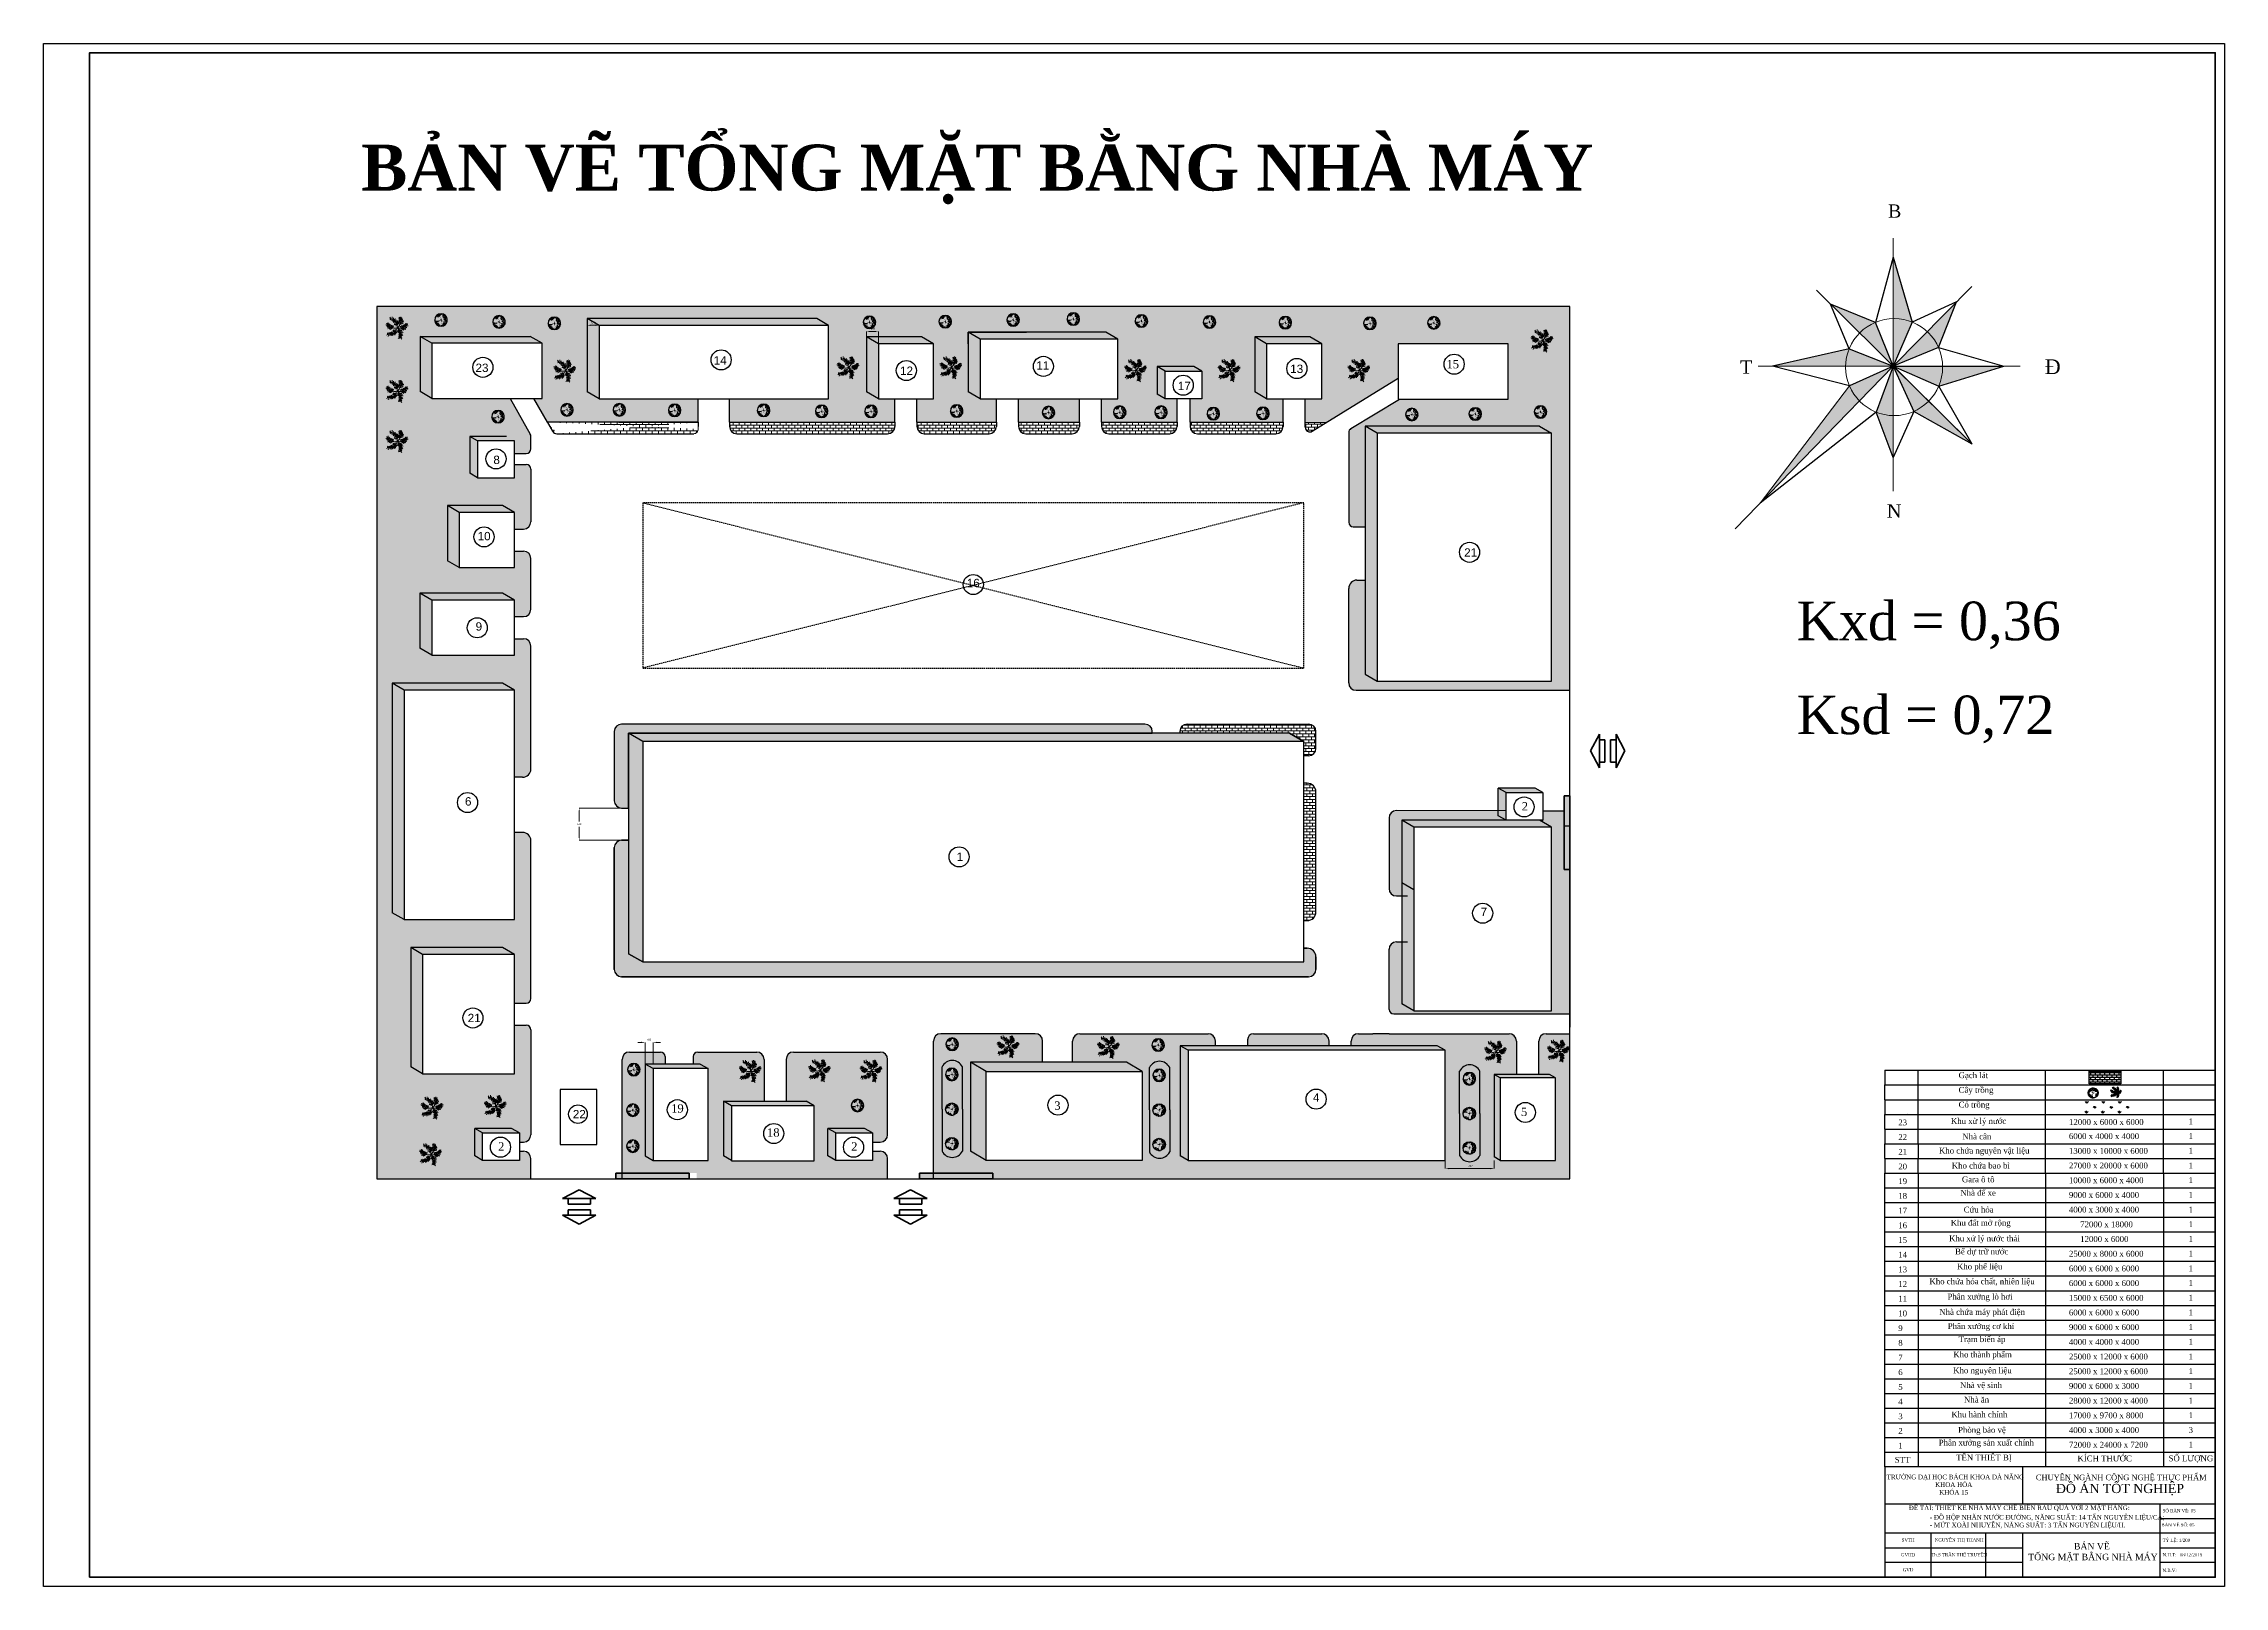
# Model space of a CAD drawing. Header units: inches. Extents: x -4475333 to 345677417, y -211198149 to 2125895.
# Drawn here: x -1431480 to -1193880, y 858164 to 1026164 of the extents above; entities that cross this region are included whole.
import ezdxf

# ---------------------------------------------------------------- set-up
doc = ezdxf.new("R2010")
doc.units = ezdxf.units.IN
doc.header["$LTSCALE"] = 150
doc.header["$MEASUREMENT"] = 0
doc.linetypes.add('ACAD_ISO03W100', pattern=[30, 12, -18])
doc.linetypes.add('DASHEDX2', pattern=[1.5, 1, -0.5])
for name, color, linetype in [('12132', 7, 'Continuous'), ('2424', 7, 'Continuous'), ('CHU', 32, 'Continuous'), ('HATCH', 8, 'Continuous'), ('NET NHAP', 7, 'Continuous'), ('Thiet bi', 7, 'Continuous')]:
    doc.layers.add(name, color=color, linetype=linetype)
for name, color, linetype, lineweight in [('cay co', 3, 'Continuous', 20), ('cb', 1, 'Continuous', 50), ('chinh', 1, 'Continuous', 40), ('K.Thuoc0.15', 2, 'Continuous', 13), ('KHUNG BVE', 7, 'Continuous', 0), ('TEXT', 2, 'Continuous', 35), ('đường bìa', 6, 'DASHEDX2', 30)]:
    doc.layers.add(name, color=color, linetype=linetype, lineweight=lineweight)
doc.styles.add('Cuong', font='times.ttf', dxfattribs={"height": 707.91})
doc.styles.add('KICHTHUOC', font='times.ttf')
doc.styles.add('NAM', font='arial.ttf', dxfattribs={"height": 200})
doc.styles.get("Standard").update_dxf_attribs({"font": 'times.ttf', "height": 100})
doc.styles.add('t1', font='', dxfattribs={"height": 450})
doc.styles.get('t1').set_extended_font_data('VNswitzerlandLight')
doc.dimstyles.get("Standard").update_dxf_attribs({"dimtxt": 100, "dimasz": 500, "dimexe": 0.18, "dimexo": 0.0625, "dimgap": 20, "dimtad": 1, "dimdec": 0, "dimzin": 0, "dimdsep": 46, "dimtxsty": 'Standard', "dimcen": 0.09, "dimadec": 0, "dimazin": 0, "dimtfac": 1, "dimtdec": 0, "dimtofl": 0, "dimtmove": 0, "dimatfit": 3, "dimfxl": 1, "dimtolj": 1, "dimtzin": 0, "dimlwd": 9, "dimlwe": 9, "dimarcsym": 0})
pattern_1 = [(0, (-1371390.52, 1367666.05), (0, 320), []), (90, (-1371390.52, 1367666.05), (-320, 320), [320, -320])]

# ---------------------------------------------------------------- blocks, each defined once
blk = doc.blocks.new('A$C51A34F00')
at = {"layer": 'cay co', "lineweight": 9}
for p, q in [((1434, 5733), (1101, 6200)), ((1785, 6354), (1827, 5618)), ((4033, 5920), (4215, 6343)), ((619, 4072), (0, 4032)), ((484, 4295), (42, 4423)), ((773, 3873), (196, 3837)), ((700, 1437), (213, 1135)), ((926, 3712), (293, 3606)), ((1111, 3561), (377, 3381)), ((379, 1532), (700, 1437)), ((958, 1417), (470, 1816)), ((635, 4718), (484, 4295)), ((1340, 3412), (568, 3185)), ((1500, 3321), (593, 2930)), ((813, 4500), (619, 4072)), ((637, 753), (958, 1417)), ((982, 4366), (773, 3873)), ((846, 1856), (1402, 1461)), ((1744, 3237), (923, 2855)), ((1140, 4162), (926, 3712)), ((1402, 1461), (1086, 938)), ((1101, 5769), (1434, 5733)), ((1377, 4124), (1111, 3561)), ((1434, 5733), (1132, 5643)), ((1988, 3154), (1176, 2687)), ((1827, 5618), (1222, 5437)), ((1616, 1503), (1223, 1895)), ((1564, 3971), (1340, 3412)), ((1420, 1977), (1842, 1572)), ((1493, 1128), (1616, 1503)), ((1743, 3903), (1500, 3321)), ((1537, 2068), (2105, 1701)), ((1555, 5256), (2220, 5407)), ((1839, 1575), (1683, 887)), ((1940, 3858), (1744, 3237)), ((2401, 5286), (1887, 5075)), ((1892, 2207), (2427, 1919)), ((1979, 2411), (2586, 2061)), ((2146, 3728), (1988, 3154)), ((2105, 1701), (2001, 1057)), ((2038, 4924), (2582, 5135)), ((2048, 2671), (2755, 2246)), ((2099, 4742), (2764, 4863)), ((2220, 5407), (2129, 6011)), ((2427, 1919), (2295, 1287)), ((2341, 4017), (3157, 4138)), ((2371, 4259), (3066, 4350)), ((2431, 5679), (2401, 5286)), ((2401, 4531), (3006, 4591)), ((2505, 2742), (2917, 2472)), ((2586, 2061), (2505, 1080)), ((2552, 5105), (2673, 5800)), ((2734, 3806), (3217, 3897)), ((2755, 2246), (2776, 1354)), ((2764, 4863), (2915, 5498)), ((2916, 2470), (2971, 1691)), ((3006, 4591), (3126, 5226)), ((3066, 4350), (3368, 5286)), ((3157, 4138), (3519, 4954)), ((3217, 3866), (3580, 4591)), ((3217, 2001), (3862, 2515)), ((3330, 2432), (3735, 2730)), ((3459, 4350), (4003, 4108)), ((3464, 1834), (4005, 2281)), ((3489, 4591), (4094, 4350)), ((4037, 532), (3492, 214)), ((3580, 4773), (4184, 4591)), ((3604, 563), (4168, 946)), ((3610, 6072), (4033, 5920)), ((3634, 1694), (4090, 2095)), ((3635, 1299), (4178, 1702)), ((3640, 5195), (4245, 5044)), ((3640, 4954), (4215, 4773)), ((3671, 5830), (4124, 5709)), ((3671, 5618), (4184, 5467)), ((3673, 1161), (4204, 1417)), ((4197, 1170), (3692, 938)), ((3731, 5377), (4215, 5256)), ((3735, 2730), (4513, 2500)), ((3862, 2515), (4706, 2223)), ((4003, 4108), (4880, 4440)), ((4005, 2281), (4896, 1863)), ((4546, 0), (4037, 532)), ((4090, 2095), (4636, 1751)), ((4094, 4350), (4910, 4742)), ((4124, 5709), (4547, 6162)), ((4168, 946), (4548, 468)), ((4178, 1702), (4744, 1380)), ((4184, 5467), (4577, 5890)), ((4184, 4591), (5061, 5044)), ((4187, 3705), (4288, 3118)), ((4505, 924), (4197, 1170)), ((4204, 1417), (4794, 1031)), ((4215, 5256), (4698, 5679)), ((4215, 4773), (4880, 5226)), ((4245, 5044), (4849, 5498)), ((4288, 3118), (5050, 2573)), ((4404, 3814), (4539, 3177)), ((4539, 3177), (5319, 2716)), ((4606, 3839), (4790, 3236)), ((4790, 3889), (4958, 3311)), ((4790, 3236), (5654, 2758)), ((4958, 3311), (5704, 3009)), ((4991, 4024), (5201, 3437)), ((5192, 4049), (5360, 3579)), ((5201, 3437), (5913, 3185)), ((5360, 4233), (5519, 3722)), ((5360, 3579), (5980, 3412)), ((5519, 3722), (6089, 3630)), ((5535, 4350), (5687, 3906)), ((5687, 3906), (6298, 3806)), ((5703, 4507), (5812, 4071)), ((5812, 4071), (6265, 4155))]:
    blk.add_line(p, q, dxfattribs=at)
for centre, start, end in [((1951, 5083), 304.134222, 30.435629), ((2477, 5347), 202.837102, 289.13851), ((1008, 3669), 262.14411, 348.445517), ((983, 3526), 352.15861, 78.460018), ((3955, 5347), 250.86149, 337.162898), ((1951, 1353), 329.564371, 55.865778)]:
    blk.add_arc(centre, 2253, start, end, dxfattribs=at)
blk = doc.blocks.new('CAY6')
at = {"color": 3}
for points in [[(-851, 324, 0, 4.75, -0.1174113), (-677, 401, 4.75, 9, -0.1137342), (-529, 394, 9, 15.4, -0.0485698), (-403, 346, 15.4, 18, -0.1244621), (-362, 311, 18, 23.4, -0.1425166), (-338, 239, 23.4, 30, 0.1167905), (-312, 150, 30, 37.5, 0.0583274), (-257, 73, 37.5, 45, 0.0579811), (-185, 11, 45, 51.3, 0.1425191), (-108, -14, 51.3, 60, 0.1001243), (4, 5, 60, 60, 0)], [(-301, 851, 0, 0, -0.0473642), (-273, 733, 0, 0, -0.0750721), (-274, 656, 0, 0, -0.0035427), (-289, 561, 0, 0, -0.010099), (-296, 528, 0, 2.51, -0.0139056), (-312, 463, 2.51, 6, 0.0100001), (-335, 372, 6, 7.96, 0.046202), (-340, 331, 7.96, 12, 0.0223369), (-340, 244, 12, 12, 0)], [(-136, -882, 0, 4.75, -0.1014471), (-231, -747, 4.75, 9, -0.1137342), (-257, -602, 9, 15.4, -0.0485698), (-238, -468, 15.4, 18, -0.1244621), (-213, -421, 18, 23.4, -0.1425166), (-148, -381, 23.4, 30, 0.1167905), (-66, -336, 30, 37.5, 0.0583274), (-4, -265, 37.5, 45, 0.0579811), (41, -181, 45, 51.3, 0.1425191), (48, -100, 51.3, 60, 0.1001243), (4, 5, 60, 60, 0)], [(-59, 901, 0, 1.39, 0), (-40, 858, 1.39, 2.61, 0), (-22, 821, 2.61, 3.67, 0), (-5, 788, 3.67, 4.61, 0), (10, 760, 4.61, 5.43, 0), (23, 736, 5.43, 6.17, 0), (36, 714, 6.17, 6.84, 0), (47, 695, 6.84, 7.45, 0), (57, 677, 7.45, 8.04, 0), (67, 659, 8.04, 8.59, 0), (75, 642, 8.59, 9.13, 0), (82, 625, 9.13, 9.65, 0), (88, 609, 9.65, 10.2, 0), (94, 593, 10.2, 10.7, 0), (99, 576, 10.7, 11.2, 0), (103, 560, 11.2, 11.7, 0), (107, 543, 11.7, 12.2, 0), (110, 526, 12.2, 12.7, 0), (112, 509, 12.7, 13.2, 0), (114, 492, 13.2, 13.6, 0), (115, 477, 13.6, 14.1, 0), (117, 462, 14.1, 14.4, 0), (118, 449, 14.4, 14.8, 0), (118, 439, 14.8, 15, 0), (119, 430, 15, 15, 0)], [(723, 533, 0, 4.75, -0.1014471), (695, 371, 4.75, 9, -0.1137342), (611, 249, 9, 15.4, -0.0485698), (503, 168, 15.4, 18, -0.1244621), (452, 152, 18, 23.4, -0.1425166), (378, 170, 23.4, 30, 0.1167905), (289, 195, 30, 37.5, 0.0583274), (194, 189, 37.5, 45, 0.0579811), (103, 161, 45, 51.3, 0.1425191), (41, 109, 51.3, 60, 0.1001243), (-2, 3, 60, 60, 0)], [(903, -6, 0, 4.75, -0.1014471), (783, -119, 4.75, 9, -0.1137342), (643, -166, 9, 15.4, -0.0485698), (507, -166, 15.4, 18, -0.1244621), (457, -148, 18, 23.4, -0.1425166), (408, -90, 23.4, 30, 0.1167905), (352, -16, 30, 37.5, 0.0583274), (273, 36, 37.5, 45, 0.0579811), (183, 68, 45, 51.3, 0.1425191), (102, 63, 51.3, 60, 0.1001243), (4, 5, 60, 60, 0)], [(565, 699, 0, 3.73, 0), (470, 663, 3.73, 6.94, 0), (390, 627, 6.94, 9.69, 0), (323, 593, 9.69, 12, 0), (268, 560, 12, 14, 0), (223, 529, 14, 15.8, 0), (187, 499, 15.8, 17.2, 0), (157, 472, 17.2, 18.5, 0), (133, 447, 18.5, 19.6, 0), (113, 424, 19.6, 20.6, 0), (96, 403, 20.6, 21.4, 0), (83, 384, 21.4, 22.2, 0), (71, 366, 22.2, 23, 0), (61, 348, 23, 23.7, 0), (53, 330, 23.7, 24.5, 0), (45, 310, 24.5, 25.3, 0), (38, 290, 25.3, 26.1, 0), (31, 267, 26.1, 27.1, 0), (24, 242, 27.1, 28.2, 0), (18, 214, 28.2, 29.4, 0), (12, 181, 29.4, 30.7, 0), (7, 144, 30.7, 32.3, 0), (3, 102, 32.3, 34, 0), (1, 54, 34, 36, 0), (0, 0, 36, 36, 0)], [(889, -188, 0, 0, -0.0519246), (762, -147, 0, 0, -0.0750721), (697, -106, 0, 0, -0.0035427), (625, -42, 0, 0, -0.010099), (601, -19, 0, 2.51, -0.0139056), (554, 29, 2.51, 6, 0.0100001), (489, 96, 6, 7.96, 0.046202), (457, 123, 7.96, 12, 0.0223369), (384, 169, 12, 12, 0)], [(-752, -481, 0, 0, -0.0473642), (-644, -427, 0, 0, -0.0750721), (-569, -410, 0, 0, -0.0035427), (-473, -405, 0, 0, -0.010099), (-439, -404, 0, 2.51, -0.0139056), (-372, -405, 2.51, 6, 0.0100001), (-278, -407, 6, 7.96, 0.046202), (-237, -403, 7.96, 12, 0.0223369), (-152, -384, 12, 12, 0)], [(602, -682, 0, 0, -0.0519246), (525, -574, 0, 0, -0.0750721), (498, -502, 0, 0, -0.0035427), (479, -408, 0, 0, -0.010099), (473, -375, 0, 2.51, -0.0139056), (464, -308, 2.51, 6, 0.0100001), (453, -215, 6, 7.96, 0.046202), (444, -175, 7.96, 12, 0.0223369), (412, -94, 12, 12, 0)]]:
    blk.add_lwpolyline(points, format="xyseb", dxfattribs=at)
for radius in [910, 31.2]:
    blk.add_circle((0, 0), radius, dxfattribs=at)
for centre, radius, start, end in [((-541, -234), 457, 61.82792, 143.86289), ((-1003, 517), 363, 287.43552, 341.15458), ((-560, 650), 161, 206.97471, 283.83658), ((-699, 515), 180, 317.92006, 61.30615), ((577, 2099), 1803, 230.65193, 240.99299), ((-581, 705), 178, 325.9377, 27.67341), ((-292, 844), 160, 275.95756, 15.34599), ((-72, 1038), 322, 287.81554, 329.95009), ((213, 862), 135, 165.19548, 220.88456), ((360, 806), 125, 147.14461, 246.17038), ((438, 703), 240, 220.54801, 303.45319), ((448, 679), 140, 117.772, 215.04718), ((591, 588), 158, 146.30768, 234.23397), ((660, 313), 219, 124.85782, 221.24401), ((493, 725), 81.6, 236.54115, 344.15237), ((668, -73), 187, 136.93388, 223.87016), ((697, 688), 294, 226.92091, 288.64484), ((720, -144), 219, 88.00647, 184.39266), ((452, 611), 144, 304.85782, 28.41799), ((654, 376), 152, 42.30629, 123.45319), ((1470, -1593), 1803, 108.62854, 118.96959), ((538, 601), 103, 310.42465, 10.97116), ((953, 35), 291, 110.3981, 183.24598), ((830, 118), 158, 109.45634, 197.38262), ((796, 343), 164, 241.09804, 295.90732), ((733, 219), 144, 268.00647, 351.56665), ((902, 128), 178, 204.11093, 265.65001), ((833, 286), 81.6, 199.6898, 307.30102), ((752, 336), 72.8, 289.45634, 19.8214), ((-549, -721), 178, 68.93442, 138.39314), ((-2164, 100), 1803, 332.99072, 343.79308), ((-602, -759), 224, 347.05633, 4.76698), ((-291, -733), 88.3, 66.21783, 184.76698), ((187, -471), 425, 184.5943, 267.02359), ((-71, -822), 66.7, 129.08344, 263.45776), ((429, -726), 144, 128.29388, 234.04489), ((495, -457), 187, 100.08254, 187.01881), ((964, -400), 659, 187.01881, 217.14056), ((353, -781), 233, 18.51949, 96.97856), ((225, -2155), 1803, 71.77719, 82.11825), ((1008, 255), 659, 223.87016, 253.99191), ((788, -543), 291, 73.54675, 146.39463), ((748, -416), 233, 55.37084, 133.8299), ((803, -437), 178, 167.25958, 228.79867), ((776, -326), 144, 165.14523, 270.89624), ((847, -202), 164, 204.24669, 259.05597)]:
    blk.add_arc(centre, radius, start, end, dxfattribs=at)
blk = doc.blocks.new('*D257')
at = {"layer": 'Defpoints', "color": 0, "lineweight": 0, "transparency": 16777216}
for p in [(-1372252, 995499), (-1372252, 995488), (-1370953, 995488)]:
    blk.add_point(p, dxfattribs=at)
at = {"layer": 'KHUNG BVE', "color": 0, "lineweight": 9, "transparency": 16777216}
for p, q in [((-1372252, 995488), (-1372252, 995499)), ((-1371353, 995499), (-1371852, 995499)), ((-1370953, 995488), (-1370953, 995499))]:
    blk.add_line(p, q, dxfattribs=at)
at = {"layer": 'KHUNG BVE', "color": 0, "lineweight": 0, "transparency": 16777216}
for points in [[(-1371852, 995565), (-1371852, 995432), (-1372252, 995499)], [(-1371353, 995565), (-1371353, 995432), (-1370953, 995499)]]:
    blk.add_solid(points, dxfattribs=at)
at = {"layer": 'KHUNG BVE', "color": 0, "lineweight": 0, "transparency": 16777216, "insert": (-1371603, 995801), "char_height": 200, "attachment_point": 5, "style": 'KICHTHUOC'}
blk.add_mtext('\\A1;1299', dxfattribs=at)
blk = doc.blocks.new('*D258')
at = {"layer": 'Defpoints', "color": 0, "lineweight": 0, "transparency": 16777216}
for p in [(-1365076, 917404), (-1365945, 915043), (-1365076, 915043)]:
    blk.add_point(p, dxfattribs=at)
at = {"layer": 'KHUNG BVE', "color": 0, "lineweight": 9, "transparency": 16777216}
for p, q in [((-1366345, 917404), (-1366745, 917404)), ((-1365945, 915043), (-1365945, 917404)), ((-1365076, 915043), (-1365076, 917404)), ((-1364676, 917404), (-1364276, 917404))]:
    blk.add_line(p, q, dxfattribs=at)
at = {"layer": 'KHUNG BVE', "color": 0, "lineweight": 0, "transparency": 16777216}
for points in [[(-1366345, 917471), (-1366345, 917337), (-1365945, 917404)], [(-1364676, 917471), (-1364676, 917337), (-1365076, 917404)]]:
    blk.add_solid(points, dxfattribs=at)
at = {"layer": 'KHUNG BVE', "color": 0, "lineweight": 0, "transparency": 16777216, "insert": (-1365511, 917706), "char_height": 200, "attachment_point": 5, "style": 'KICHTHUOC'}
blk.add_mtext('\\A1;869', dxfattribs=at)
blk = doc.blocks.new('*D259')
at = {"layer": 'Defpoints', "color": 0, "lineweight": 0, "transparency": 16777216}
for p in [(-1341829, 994818), (-1341829, 993488), (-1340530, 993488)]:
    blk.add_point(p, dxfattribs=at)
at = {"layer": 'KHUNG BVE', "color": 0, "lineweight": 9, "transparency": 16777216}
for p, q in [((-1341829, 993488), (-1341829, 994818)), ((-1340930, 994818), (-1341429, 994818)), ((-1340530, 993488), (-1340530, 994818))]:
    blk.add_line(p, q, dxfattribs=at)
at = {"layer": 'KHUNG BVE', "color": 0, "lineweight": 0, "transparency": 16777216}
for points in [[(-1341429, 994885), (-1341429, 994751), (-1341829, 994818)], [(-1340930, 994885), (-1340930, 994751), (-1340530, 994818)]]:
    blk.add_solid(points, dxfattribs=at)
at = {"layer": 'KHUNG BVE', "color": 0, "lineweight": 0, "transparency": 16777216, "insert": (-1341179, 995120), "char_height": 200, "attachment_point": 5, "style": 'KICHTHUOC'}
blk.add_mtext('\\A1;1299', dxfattribs=at)
blk = doc.blocks.new('*D264')
at = {"layer": 'Defpoints', "color": 0, "lineweight": 0, "transparency": 16777216}
for p in [(-1367750, 942915), (-1373129, 939415), (-1367750, 939415)]:
    blk.add_point(p, dxfattribs=at)
at = {"layer": 'KHUNG BVE', "color": 0, "lineweight": 9, "transparency": 16777216}
for p, q in [((-1367750, 942915), (-1373129, 942915)), ((-1373129, 942515), (-1373129, 941466)), ((-1373129, 939815), (-1373129, 940863)), ((-1367750, 939415), (-1373129, 939415))]:
    blk.add_line(p, q, dxfattribs=at)
at = {"layer": 'KHUNG BVE', "color": 0, "lineweight": 0, "transparency": 16777216}
for points in [[(-1373195, 942515), (-1373062, 942515), (-1373129, 942915)], [(-1373195, 939815), (-1373062, 939815), (-1373129, 939415)]]:
    blk.add_solid(points, dxfattribs=at)
at = {"layer": 'KHUNG BVE', "color": 0, "lineweight": 0, "transparency": 16777216, "insert": (-1373129, 941165), "char_height": 200, "attachment_point": 5, "style": 'KICHTHUOC'}
blk.add_mtext('\\A1;3500', dxfattribs=at)
blk = doc.blocks.new('*D268')
at = {"layer": 'Defpoints', "color": 0, "lineweight": 0, "transparency": 16777216}
for p in [(-1278765, 904548), (-1273423, 904548), (-1273423, 903656)]:
    blk.add_point(p, dxfattribs=at)
at = {"layer": 'KHUNG BVE', "color": 0, "lineweight": 9, "transparency": 16777216}
for p, q in [((-1278765, 904548), (-1278765, 903656)), ((-1278365, 903656), (-1273823, 903656)), ((-1273423, 904548), (-1273423, 903656))]:
    blk.add_line(p, q, dxfattribs=at)
at = {"layer": 'KHUNG BVE', "color": 0, "lineweight": 0, "transparency": 16777216}
for points in [[(-1278365, 903723), (-1278365, 903590), (-1278765, 903656)], [(-1273823, 903723), (-1273823, 903590), (-1273423, 903656)]]:
    blk.add_solid(points, dxfattribs=at)
at = {"layer": 'KHUNG BVE', "color": 0, "lineweight": 0, "transparency": 16777216, "insert": (-1276094, 903958), "char_height": 200, "attachment_point": 5, "style": 'KICHTHUOC'}
blk.add_mtext('\\A1;5342', dxfattribs=at)

msp = doc.modelspace()

# ---------------------------------------------------------------- hatches: boundary and pattern name
at = {"layer": '12132', "lineweight": 5, "ltscale": 60}
h = msp.add_hatch(color=7, dxfattribs=at)
h.paths.add_polyline_path([(-1229955.9, 1002905.1), (-1229955.9, 996222, -0.10047127), (-1227889, 995841)])
h.paths.add_polyline_path([(-1227889, 995841), (-1227889, 995841, 0.10047127), (-1229955.9, 996222), (-1229955.9, 991044.2), (-1229952.6, 991041)])
h = msp.add_hatch(color=7, dxfattribs=at)
h.paths.add_polyline_path([(-1223051.3, 998032.3), (-1226246.8, 994793.1, -0.10016734), (-1225033.3, 993084.8)])
h.paths.add_polyline_path([(-1226246.8, 994793.1), (-1229950.5, 991038.9), (-1229948.2, 991036.7), (-1225033.3, 993084.8), (-1225033.3, 993084.8, 0.10016734)])
h.paths.add_polyline_path([(-1217896.3, 991033.5), (-1224579.3, 991033.5, -0.00439836), (-1224578.5, 990940.6, -0.10145824), (-1225004.7, 988861.9)])
h.paths.add_polyline_path([(-1224578.5, 990940.6, 0.00439836), (-1224579.3, 991033.5), (-1229945, 991033.5), (-1229936.3, 991024.9), (-1225004.7, 988861.9), (-1225004.7, 988861.9, 0.10145824)])
h.paths.add_polyline_path([(-1226100.7, 987230.6, -0.09380113), (-1227716.5, 986113.1), (-1221343.3, 982537.7)])
h.paths.add_polyline_path([(-1229955.8, 991033.5), (-1229955.9, 991033.5), (-1227716.5, 986113.1, 0.09380113), (-1226100.7, 987230.6)])
h.paths.add_polyline_path([(-1229955.9, 985659.1, -0.09121217), (-1231829.1, 986038.7), (-1231829.1, 986038.7), (-1229955.9, 981110)])
h.paths.add_polyline_path([(-1229955.9, 991033.5), (-1229955.9, 991033.5), (-1231829.1, 986038.7, 0.09121217), (-1229955.9, 985659.1)])
at = {"layer": '12132', "lineweight": 5}
h = msp.add_hatch(dxfattribs=at)
h.set_pattern_fill('GRASS,_O', scale=80)
h.set_pattern_definition([(90, (-1266597.6, 941849.9), (-1436.84, 1436.84), [381, -2492.68]), (45, (-1266597.6, 941849.9), (-1436.84, 1436.84), [381, -1651]), (135, (-1266597.6, 941849.9), (-1436.84, -1436.84), [381, -1651])])
h.paths.add_polyline_path([(-1265817.5, 942604.8), (-1268119, 942604.8), (-1268119, 941598.2), (-1268211.4, 941438.2), (-1267189.4, 940848.2), (-1267189.4, 930848.2), (-1265189.4, 930848.2), (-1265189.4, 936243.9), (-1265817.5, 936243.9)])
h.paths.add_polyline_path([(-1272988.7, 942091.8), (-1272988.7, 942618), (-1284089, 942648.2, 0.41421356), (-1284889, 941848.2), (-1284889, 934148.2, 0.41421356), (-1284089, 933348.2), (-1283488.5, 933348.2), (-1283488.5, 941598.2), (-1272119, 941598.2)])
h.paths.add_polyline_path([(-1283488.5, 928348.2), (-1284089, 928348.2, 0.41421356), (-1284889, 927548.2), (-1284889, 924015.7), (-1283488.5, 924015.7)], flags=17)
h.paths.add_polyline_path([(-1265189.4, 930848.2), (-1267189.4, 930848.2), (-1267189.4, 920848.2), (-1282189.4, 920848.2), (-1283488.5, 921598.2), (-1283488.5, 924015.7), (-1284889, 924015.7), (-1284889, 920999.6, 0.41421356), (-1284389, 920499.6), (-1265189.4, 920499.6)])
h.paths.add_polyline_path([(-1322634.1, 917548.2, 0.41421356), (-1323434.1, 918348.2), (-1333727.7, 918348.2, 0.41421356), (-1334527.7, 917548.2), (-1334527.7, 903176.2), (-1328056.8, 903176.2), (-1328056.8, 902548.2), (-1309642.9, 902548.2), (-1309642.9, 918348.2), (-1318569.5, 918348.2, 0.41421356), (-1319369.5, 917548.2), (-1319369.5, 915248.2), (-1313506.4, 915248.2), (-1311774.4, 914248.2), (-1311774.4, 904548.2), (-1328774.4, 904548.2), (-1330506.4, 905548.2), (-1330506.4, 915248.2), (-1322634.1, 915248.2)])
h.paths.add_polyline_path([(-1304607.5, 918348.2), (-1309642.9, 918348.2), (-1309642.9, 902548.2), (-1276333.8, 902548.2), (-1276333.8, 918348.2), (-1284889, 918348.2), (-1286658.5, 918348.2), (-1288221, 918348.2, 0.41421356), (-1289021, 917548.2), (-1289021, 917044.6), (-1279633, 917044.6), (-1278764.9, 916548.2), (-1278764.9, 904548.2), (-1306764.9, 904548.2), (-1307633, 905044.6), (-1307633, 917044.6), (-1303807.5, 917044.6), (-1303807.5, 917548.2, 0.41421356)])
h.paths.add_polyline_path([(-1292221, 918348.2), (-1299657.5, 918348.2, 0.41421356), (-1300307.5, 917698.2), (-1300307.5, 917044.6), (-1291421, 917044.6), (-1291421, 917548.2, 0.41421356)])
h.paths.add_polyline_path([(-1271817.5, 918348.2), (-1276333.8, 918348.2), (-1276333.8, 902548.2), (-1265189.4, 902548.2), (-1265189.4, 918348.2), (-1267773.7, 918348.2, 0.41421356), (-1268573.7, 917548.2), (-1268573.7, 913923.2), (-1267423.2, 913923.2), (-1266773.7, 913548.2), (-1266773.7, 904548.2), (-1272773.7, 904548.2), (-1273423.2, 904923.2), (-1273423.2, 913923.2), (-1271017.5, 913923.2), (-1271017.5, 917548.2, 0.41421356)])
h.paths.add_polyline_path([(-1378389.9, 939370.5, 0.41421356), (-1379289.9, 940270.5), (-1380189.9, 940270.5), (-1380189.9, 930770.5), (-1392189.9, 930770.5), (-1393489, 931520.5), (-1393489, 956520.5), (-1381489, 956520.5), (-1380189.9, 955770.5), (-1380189.9, 946270.5), (-1379289.9, 946270.5, 0.41421356), (-1378389.9, 947170.5), (-1378389.9, 957733.9), (-1395189.4, 957733.9), (-1395189.4, 902548.2), (-1378389.9, 902548.2), (-1378389.9, 904748.2, 0.41421356), (-1379189.9, 905548.2), (-1379645.9, 905548.2), (-1379645.9, 904548.2), (-1383645.9, 904548.2), (-1384515.6, 905041.8), (-1384515.6, 908041.8), (-1380515.6, 908041.8), (-1379645.9, 907548.2), (-1379645.9, 906548.2), (-1379189.9, 906548.2, 0.41421356), (-1378389.9, 907348.2), (-1378389.9, 918772.6, 0.41421356), (-1378889.9, 919272.6), (-1380189.9, 919272.6), (-1380189.9, 913972.6), (-1390189.9, 913972.6), (-1391489, 914722.6), (-1391489, 927722.6), (-1381489, 927722.6), (-1380189.9, 926972.6), (-1380189.9, 921672.6), (-1378889.9, 921672.6, 0.41421356), (-1378389.9, 922172.6)])
h.paths.add_polyline_path([(-1363771.1, 915851.3, 0.41421356), (-1364271.1, 916351.3), (-1367647.9, 916351.3, 0.41421356), (-1368447.9, 915551.3), (-1368447.9, 910995.9), (-1368389.9, 902548.2), (-1368332.1, 902548.2), (-1368332.1, 903176.2), (-1360332.1, 903176.2), (-1360332.1, 902548.2), (-1356529.2, 902548.2), (-1356529.2, 904548.2), (-1357398.8, 905041.8), (-1357398.8, 911002.2), (-1352982.4, 911002.2), (-1352982.4, 915551.3, 0.41421356), (-1353782.4, 916351.3), (-1360215.1, 916351.3, 0.41421356), (-1360715.1, 915851.3), (-1360715.1, 915043.4), (-1359945.2, 915043.4), (-1359076.4, 914548.2), (-1359076.4, 904548.2), (-1365076.4, 904548.2), (-1365945.2, 905043.4), (-1365945.2, 915043.4), (-1363771.1, 915043.4)])
h.paths.add_polyline_path([(-1339527.7, 915551.3, 0.41421356), (-1340327.7, 916351.3), (-1349782.4, 916351.3, 0.41421356), (-1350582.4, 915551.3), (-1350582.4, 911002.2), (-1348398.8, 911002.2), (-1347529.2, 910508.6), (-1347529.2, 904508.6), (-1345175.2, 904548.2), (-1346044.9, 905041.8), (-1346044.9, 908041.8), (-1342044.9, 908041.8), (-1341175.2, 907548.2), (-1341175.2, 906548.2), (-1340327.7, 906548.2, 0.41421356), (-1339527.7, 907348.2)])
h.paths.add_polyline_path([(-1349761.3, 904508.6), (-1356529.2, 904508.6), (-1356529.2, 902548.2), (-1349761.3, 902548.2)])
h.paths.add_polyline_path([(-1339527.7, 904748.2, 0.41421356), (-1340327.7, 905548.2), (-1341175.2, 905548.2), (-1341175.2, 904548.2), (-1345175.2, 904548.2), (-1347529.2, 904508.6), (-1349761.3, 904508.6), (-1349761.3, 902548.2), (-1339527.7, 902548.2)])
h.paths.add_polyline_path([(-1265189.4, 983745.7), (-1267189.4, 983745.7), (-1267189.4, 956745.7), (-1286189.4, 956745.7), (-1287485.9, 957500.2), (-1287485.9, 967746.3), (-1288387.1, 967745.7, 0.41380682), (-1289285.9, 966845.7), (-1289285.9, 956545.7, 0.41421356), (-1288485.9, 955745.7), (-1265189.4, 955745.7)])
h.paths.add_polyline_path([(-1327671.3, 987487.6), (-1329449.6, 987487.6), (-1330748.6, 988237.6), (-1330748.6, 993487.6), (-1334529.6, 993487.6), (-1334529.6, 987487.6), (-1336329.6, 987487.6), (-1336330.4, 984944.8), (-1327672, 984944.8)])
h.paths.add_polyline_path([(-1278407.7, 997548.2), (-1324389.7, 997548.2), (-1324389.7, 994737.6), (-1315748.6, 994737.6), (-1314449.6, 993987.6), (-1314449.6, 987487.6), (-1316227.8, 987487.6), (-1316228.6, 984944.8), (-1307992.7, 984944.8), (-1307991.9, 987487.6), (-1309281.6, 987487.6), (-1310147.6, 987987.6), (-1310147.6, 990987.6), (-1306147.6, 990987.6), (-1305281.6, 990487.6), (-1305281.6, 987487.6), (-1306571.3, 987487.6), (-1306572, 984944.8), (-1296427.3, 984944.8), (-1296426.5, 987487.6), (-1298226.5, 987487.6), (-1299525.6, 988237.6), (-1299525.6, 994237.6), (-1293525.6, 994237.6), (-1292226.5, 993487.6), (-1292226.5, 987487.6), (-1294026.5, 987487.6), (-1294027.3, 984944.8), (-1294027.2, 984932.1), (-1291710.6, 984919.7), (-1283912.6, 989734), (-1283912.6, 993460.2), (-1278407.7, 993460.2)])
h.paths.add_polyline_path([(-1265189.4, 997548.2), (-1278407.7, 997548.2), (-1278407.7, 993460.2), (-1271912.6, 993460.2), (-1265189.4, 993460.2)])
h.paths.add_polyline_path([(-1265189.4, 993460.2), (-1271912.6, 993460.2), (-1271912.6, 987460.2), (-1283753.6, 987460.2), (-1289045.8, 984239.8, 0.26177887), (-1289285.9, 983812.6), (-1289285.9, 974045.7, 0.41421356), (-1288785.9, 973545.7), (-1287485.9, 973545.7), (-1287485.9, 984500.2), (-1268485.9, 984500.2), (-1267189.4, 983745.7), (-1265189.4, 983745.7)])
h.paths.add_polyline_path([(-1378454.5, 983649.8), (-1380646.7, 987531.8), (-1389167.8, 987531.8), (-1390466.9, 988281.8), (-1390466.9, 994281.8), (-1384949.1, 994281.8), (-1384949.1, 997548.2), (-1395189.4, 997548.2), (-1395189.4, 957733.9), (-1378389.9, 957733.9), (-1378389.9, 960564.2, 0.41421356), (-1379189.9, 961364.2), (-1380189.9, 961364.2), (-1380189.9, 959564.2), (-1389189.9, 959564.2), (-1390489, 960314.2), (-1390489, 966314.2), (-1381489, 966314.2), (-1380189.9, 965564.2), (-1380189.9, 963764.2), (-1379189.9, 963764.2, 0.41421356), (-1378389.9, 964564.2), (-1378389.9, 970102.3, 0.41421356), (-1379189.9, 970902.3), (-1380189.9, 970902.3), (-1380189.9, 969102.3), (-1386189.9, 969102.3), (-1387489, 969852.3), (-1387489, 975852.3), (-1381489, 975852.3), (-1380189.9, 975102.3), (-1380189.9, 973302.3), (-1379189.9, 973302.3, 0.41421356), (-1378389.9, 974102.3), (-1378389.9, 979832.2, 0.41421356), (-1378889.9, 980332.2), (-1380189.9, 980332.2), (-1380189.9, 978893.3), (-1384189.9, 978893.3), (-1385055.9, 979393.3), (-1385055.9, 983393.3), (-1384189.9, 982893.3), (-1380189.9, 982893.3), (-1380189.9, 981544.9), (-1378889.9, 981544.9, 0.41421356), (-1378389.9, 982044.9), (-1378389.9, 983404, 0.12922903)])
h.paths.add_polyline_path([(-1334529.6, 997548.2), (-1384949.1, 997548.2), (-1384949.1, 994281.8), (-1378466.9, 994281.8), (-1377167.8, 993531.8), (-1377167.8, 987531.8), (-1378074.2, 987531.8), (-1376580.3, 984945.5), (-1375447.4, 984945.5), (-1360153.8, 984945.5), (-1360153.1, 987487.6), (-1370953.1, 987487.6), (-1372252.1, 988237.6), (-1372252.1, 996237.6), (-1347252.1, 996237.6), (-1345953.1, 995487.6), (-1345953.1, 987487.6), (-1356753.1, 987487.6), (-1356753.9, 984945.5), (-1338730.4, 984944.8), (-1338729.6, 987487.6), (-1340529.6, 987487.6), (-1341828.7, 988237.6), (-1341828.7, 994237.6), (-1335828.7, 994237.6), (-1334529.6, 993487.6)])
h.paths.add_polyline_path([(-1324389.7, 997548.2), (-1334529.6, 997548.2), (-1334529.6, 993487.6), (-1330748.6, 993487.6), (-1330748.6, 994737.6), (-1324389.7, 994737.6)])
h.paths.add_polyline_path([(-1325271.3, 987487.6), (-1325272, 984944.8), (-1318628.6, 984944.8), (-1318627.8, 987487.6)])
h = msp.add_hatch(color=7, dxfattribs=at)
h.dxf.hatch_style = 1
h.paths.add_polyline_path([(-1347252.1, 996237.6), (-1372252.1, 996237.6), (-1370953.1, 995487.6), (-1345953.1, 995487.6)])
h.paths.add_polyline_path([(-1370953.1, 995487.6), (-1372252.1, 996237.6), (-1372252.1, 988237.6), (-1370953.1, 987487.6)])
at = {"layer": '12132', "lineweight": 5, "ltscale": 60}
h = msp.add_hatch(color=7, dxfattribs=at)
h.paths.add_polyline_path([(-1234761.3, 992912.4), (-1234761.3, 992912.4, 0.09149207), (-1235142.3, 991033.5), (-1229955.9, 991033.5)])
h.paths.add_polyline_path([(-1234761.3, 992912.4), (-1243105, 991033.5), (-1235142.3, 991033.5, -0.09149207)])
h.paths.add_polyline_path([(-1231898.8, 995813.9), (-1231898.8, 995813.9, 0.09886392), (-1233614.1, 994657.5), (-1229963.2, 991051.5)])
h.paths.add_polyline_path([(-1236803.6, 997807.7), (-1233614.1, 994657.5, -0.09886392), (-1231898.8, 995813.9)])
at = {"layer": '12132', "lineweight": 5}
h = msp.add_hatch(color=7, dxfattribs=at)
h.dxf.hatch_style = 1
h.paths.add_polyline_path([(-1378466.9, 994281.8), (-1390466.9, 994281.8), (-1389167.8, 993531.8), (-1377167.8, 993531.8)])
h = msp.add_hatch(color=7, dxfattribs=at)
h.dxf.hatch_style = 1
h.paths.add_polyline_path([(-1389167.8, 993531.8), (-1390466.9, 994281.8), (-1390466.9, 988281.8), (-1389167.8, 987531.8)])
h = msp.add_hatch(color=7, dxfattribs=at)
h.dxf.hatch_style = 1
h.paths.add_polyline_path([(-1266773.7, 913548.2), (-1267423.2, 913923.2), (-1273423.2, 913923.2), (-1272773.7, 913548.2)])
h.paths.add_polyline_path([(-1272773.7, 913548.2), (-1273423.2, 913923.2), (-1273423.2, 904923.2), (-1272773.7, 904548.2)])
h.paths.add_polyline_path([(-1343654.9, 905088), (-1342526.5, 905088), (-1342526.5, 907033.7), (-1343654.9, 907033.7)], flags=9)
h.paths.add_polyline_path([(-1331131.9, 969802.7), (-1329250.7, 969802.7), (-1329250.7, 971198.5), (-1331131.9, 971198.5)], flags=9)
h.paths.add_polyline_path([(-1332230.3, 936939.7), (-1331064.9, 936939.7), (-1331064.9, 938312.2), (-1332230.3, 938312.2)], flags=9)
h.paths.add_polyline_path([(-1274091.3, 993380), (-1272290.1, 993380), (-1272290.1, 995325.7), (-1274091.3, 995325.7)], flags=9)
h.paths.add_polyline_path([(-1312642.6, 988199.3), (-1310769.1, 988199.3), (-1310769.1, 989571.8), (-1312642.6, 989571.8)], flags=9)
h.paths.add_polyline_path([(-1270648.7, 908862.4), (-1269520.3, 908862.4), (-1269520.3, 910808.1), (-1270648.7, 910808.1)], flags=9)
h.paths.add_polyline_path([(-1382125.6, 905088), (-1380997.2, 905088), (-1380997.2, 907033.7), (-1382125.6, 907033.7)], flags=9)
h.paths.add_polyline_path([(-1363204.7, 990986.7), (-1361331.3, 990986.7), (-1361331.3, 992359.1), (-1363204.7, 992359.1)], flags=9)
h.paths.add_polyline_path([(-1300393.7, 990050.3), (-1298512.2, 990050.3), (-1298512.2, 991447), (-1300393.7, 991447)], flags=9)
h.paths.add_polyline_path([(-1342904.1, 989858), (-1341030.6, 989858), (-1341030.6, 991230.4), (-1342904.1, 991230.4)], flags=9)
h.paths.add_polyline_path([(-1328048.9, 990438.2), (-1326175.4, 990438.2), (-1326175.4, 991810.6), (-1328048.9, 991810.6)], flags=9)
h.paths.add_polyline_path([(-1384428.3, 977745.9), (-1382547, 977745.9), (-1382547, 979141.7), (-1384428.3, 979141.7)], flags=9)
h.paths.add_polyline_path([(-1384610.7, 965769.7), (-1383438.8, 965824.3), (-1383503.7, 967218.6), (-1384675.7, 967164)], flags=9)
h.paths.add_polyline_path([(-1382710.2, 988729.2), (-1381537, 988729.2), (-1381537, 990125), (-1382710.2, 990125)], flags=9)
h.paths.add_polyline_path([(-1374051, 913871.5), (-1372177.5, 913871.5), (-1372177.5, 915244), (-1374051, 915244)], flags=9)
h.paths.add_polyline_path([(-1385804.8, 945606), (-1384631.5, 945606), (-1384631.5, 947001.7), (-1385804.8, 947001.7)], flags=9)
h.paths.add_polyline_path([(-1274280.3, 935613), (-1273122.6, 935613), (-1273122.6, 936962.1), (-1274280.3, 936962.1)], flags=9)
h.paths.add_polyline_path([(-1276081.5, 972418.4), (-1274208, 972418.4), (-1274208, 973790.8), (-1276081.5, 973790.8)], flags=9)
h.paths.add_polyline_path([(-1385501, 921809.8), (-1383627.6, 921809.8), (-1383627.6, 923182.3), (-1385501, 923182.3)], flags=9)
h.paths.add_polyline_path([(-1363255.1, 909237.2), (-1361454, 909237.2), (-1361454, 911182.8), (-1363255.1, 911182.8)], flags=9)
h.paths.add_polyline_path([(-1352790.3, 906621.1), (-1350989.2, 906621.1), (-1350989.2, 908566.8), (-1352790.3, 908566.8)], flags=9)
h.paths.add_polyline_path([(-1293409.6, 910716.6), (-1292246, 910716.6), (-1292246, 912083.5), (-1293409.6, 912083.5)], flags=9)
h.paths.add_polyline_path([(-1321473, 909538.8), (-1320344.6, 909538.8), (-1320344.6, 911484.5), (-1321473, 911484.5)], flags=9)
h = msp.add_hatch(color=7, dxfattribs=at)
h.dxf.hatch_style = 1
h.paths.add_polyline_path([(-1334529.6, 993487.6), (-1340529.6, 993487.6), (-1341828.7, 994237.6), (-1335828.7, 994237.6)])
h = msp.add_hatch(color=7, dxfattribs=at)
h.dxf.hatch_style = 1
h.paths.add_polyline_path([(-1340529.6, 987487.6), (-1341828.7, 988237.6), (-1341828.7, 994237.6), (-1340529.6, 993487.6)])
h = msp.add_hatch(color=7, dxfattribs=at)
h.dxf.hatch_style = 1
h.paths.add_polyline_path([(-1315748.6, 994737.6), (-1330748.6, 994737.6), (-1329449.6, 993987.6), (-1314449.6, 993987.6)])
h = msp.add_hatch(color=7, dxfattribs=at)
h.dxf.hatch_style = 1
h.paths.add_polyline_path([(-1329449.6, 993987.6), (-1330748.6, 994737.6), (-1330748.6, 988237.6), (-1329449.6, 987487.6)])
h = msp.add_hatch(color=7, dxfattribs=at)
h.dxf.hatch_style = 1
h.paths.add_polyline_path([(-1292226.5, 993487.6), (-1298226.5, 993487.6), (-1299525.6, 994237.6), (-1293525.6, 994237.6)])
h = msp.add_hatch(color=7, dxfattribs=at)
h.dxf.hatch_style = 1
h.paths.add_polyline_path([(-1298226.5, 987487.6), (-1299525.6, 988237.6), (-1299525.6, 994237.6), (-1298226.5, 993487.6)])
h = msp.add_hatch(dxfattribs=at)
h.set_pattern_fill('ANSI31')
h.set_pattern_definition([(45, (-1369890.52048, 1367666.04692), (-0.08838834765, 0.08838834765), [])])
h.paths.add_polyline_path([(-1309281.6, 987487.6), (-1310147.6, 987987.6), (-1310147.6, 990987.6), (-1309281.6, 990487.6)])
h = msp.add_hatch(color=7, dxfattribs=at)
h.dxf.hatch_style = 1
h.paths.add_polyline_path([(-1309281.6, 990487.6), (-1310147.6, 990987.6), (-1306147.6, 990987.6), (-1305281.6, 990487.6)])
at = {"layer": '12132', "lineweight": 5, "ltscale": 60}
h = msp.add_hatch(color=7, dxfattribs=at)
h.paths.add_polyline_path([(-1229955.9, 991033.5), (-1234730, 988904.4), (-1234733.1, 988900.2, 0.09453889), (-1233639.7, 987249.7)])
h.paths.add_polyline_path([(-1244462.4, 976133.6), (-1233639.7, 987249.7, -0.09453889), (-1234733.1, 988900.2)])
at = {"layer": '12132', "lineweight": 5}
h = msp.add_hatch(dxfattribs=at)
h.set_pattern_fill('AR-B816', color=256, scale=1.7)
h.set_pattern_definition([(0, (-3355269.74, 545282.42), (0, 345.44), []), (90, (-3355269.74, 545282.42), (-345.44, 345.44), [345.44, -345.44])])
edge = h.paths.add_edge_path()
edge.add_line((-1360652.6, 983687.6), (-1375571.8, 983687.3))
edge.add_line((-1376580.3, 984945.2), (-1376006, 983939.4))
edge.add_arc((-1375571.8, 984187.3), 500, 209.726321, 270.002382)
edge.add_line((-1360153.8, 984945.2), (-1376580.3, 984945.2))
edge.add_line((-1360152.6, 984188.5), (-1360153.8, 984945.2))
edge.add_arc((-1360652.6, 984187.6), 500, 270, 360.092834)
h = msp.add_hatch(dxfattribs=at)
h.set_pattern_fill('AR-B816', scale=40)
h.set_pattern_definition(pattern_1)
edge = h.paths.add_edge_path()
edge.add_line((-1356753.9, 984945.5), (-1338730.4, 984944.8))
edge.add_line((-1338730.4, 984944.8), (-1338729.6, 984487.6))
edge.add_arc((-1339529.6, 984487.6), 800, -90, 0, ccw=False)
edge.add_line((-1339529.6, 983687.6), (-1355953.1, 983688.2))
edge.add_arc((-1355953.1, 984488.2), 800, 180, 270, ccw=False)
edge.add_line((-1356753.1, 984488.2), (-1356753.9, 984945.5))
h = msp.add_hatch(dxfattribs=at)
h.set_pattern_fill('AR-B816', scale=40)
h.set_pattern_definition(pattern_1)
edge = h.paths.add_edge_path()
edge.add_line((-1335529.6, 983687.6), (-1328471.3, 983687.6))
edge.add_arc((-1328471.3, 984487.6), 800, 270, 360)
edge.add_line((-1327671.3, 984487.6), (-1327672, 984944.8))
edge.add_line((-1327672, 984944.8), (-1336330.4, 984944.8))
edge.add_line((-1336330.4, 984944.8), (-1336329.6, 984487.6))
edge.add_arc((-1335529.6, 984487.6), 800, 180, 270)
h = msp.add_hatch(dxfattribs=at)
h.set_pattern_fill('AR-B816', scale=40)
h.set_pattern_definition(pattern_1)
edge = h.paths.add_edge_path()
edge.add_line((-1324471.3, 983687.6), (-1319427.8, 983687.6))
edge.add_arc((-1319427.8, 984487.6), 800, 270, 360)
edge.add_line((-1318627.8, 984487.6), (-1318628.6, 984944.8))
edge.add_line((-1318628.6, 984944.8), (-1325272, 984944.8))
edge.add_line((-1325272, 984944.8), (-1325271.3, 984487.6))
edge.add_arc((-1324471.3, 984487.6), 800, 180, 270)
h = msp.add_hatch(dxfattribs=at)
h.set_pattern_fill('AR-B816', scale=40)
h.set_pattern_definition(pattern_1)
edge = h.paths.add_edge_path()
edge.add_line((-1315427.8, 983687.6), (-1308791.9, 983687.6))
edge.add_arc((-1308791.9, 984487.6), 800, 270, 360)
edge.add_line((-1307991.9, 984487.6), (-1307992.7, 984944.8))
edge.add_line((-1307992.7, 984944.8), (-1316228.6, 984944.8))
edge.add_line((-1316228.6, 984944.8), (-1316227.8, 984487.6))
edge.add_arc((-1315427.8, 984487.6), 800, 180, 270)
h = msp.add_hatch(dxfattribs=at)
h.set_pattern_fill('AR-B816', scale=40)
h.set_pattern_definition(pattern_1)
edge = h.paths.add_edge_path()
edge.add_line((-1305771.3, 983687.6), (-1297226.5, 983687.6))
edge.add_arc((-1297226.5, 984487.6), 800, 270, 360)
edge.add_line((-1296426.5, 984487.6), (-1296427.3, 984944.8))
edge.add_line((-1296427.3, 984944.8), (-1306572, 984944.8))
edge.add_line((-1306572, 984944.8), (-1306571.3, 984487.6))
edge.add_arc((-1305771.3, 984487.6), 800, 180, 270)
h = msp.add_hatch(dxfattribs=at)
h.set_pattern_fill('AR-B816', scale=40)
h.set_pattern_definition([(0, (-1375891.9, 1327435.7), (0, 320), []), (90, (-1375891.9, 1327435.7), (-320, 320), [320, -320])])
h.paths.add_polyline_path([(-1291710.6, 984919.7), (-1294027.2, 984932.1), (-1294026.4, 984385.5, 0.58668293), (-1293263.7, 983960.8)])
h = msp.add_hatch(color=7, dxfattribs=at)
h.dxf.hatch_style = 1
h.paths.add_polyline_path([(-1268485.9, 984500.2), (-1287485.9, 984500.2), (-1286189.4, 983745.7), (-1267189.4, 983745.7)])
h = msp.add_hatch(color=7, dxfattribs=at)
h.dxf.hatch_style = 1
h.paths.add_polyline_path([(-1286189.4, 983745.7), (-1287485.9, 984500.2), (-1287485.9, 957500.2), (-1286189.4, 956745.7)])
h = msp.add_hatch(color=7, dxfattribs=at)
h.dxf.hatch_style = 1
h.paths.add_polyline_path([(-1380189.9, 982893.3), (-1384189.9, 982893.3), (-1385055.9, 983393.3), (-1381055.9, 983393.3)])
h = msp.add_hatch(color=7, dxfattribs=at)
h.dxf.hatch_style = 1
h.paths.add_polyline_path([(-1384189.9, 978893.3), (-1385055.9, 979393.3), (-1385055.9, 983393.3), (-1384189.9, 982893.3)])
h = msp.add_hatch(color=7, dxfattribs=at)
h.dxf.hatch_style = 1
h.paths.add_polyline_path([(-1380189.9, 975102.3), (-1386189.9, 975102.3), (-1387489, 975852.3), (-1381489, 975852.3)])
h = msp.add_hatch(color=7, dxfattribs=at)
h.dxf.hatch_style = 1
h.paths.add_polyline_path([(-1386189.9, 969102.3), (-1387489, 969852.3), (-1387489, 975852.3), (-1386189.9, 975102.3)])
h = msp.add_hatch(color=7, dxfattribs=at)
h.dxf.hatch_style = 1
h.paths.add_polyline_path([(-1380189.9, 965564.2), (-1389189.9, 965564.2), (-1390489, 966314.2), (-1381489, 966314.2)])
h = msp.add_hatch(color=7, dxfattribs=at)
h.dxf.hatch_style = 1
h.paths.add_polyline_path([(-1390489, 966314.2), (-1390489, 960314.2), (-1389189.9, 959564.2), (-1389189.9, 965564.2)])
h = msp.add_hatch(color=7, dxfattribs=at)
h.dxf.hatch_style = 1
h.paths.add_polyline_path([(-1392189.9, 930770.5), (-1393489, 931520.5), (-1393489, 956520.5), (-1392189.9, 955770.5)])
h = msp.add_hatch(color=7, dxfattribs=at)
h.dxf.hatch_style = 1
h.paths.add_polyline_path([(-1380189.9, 955770.5), (-1392189.9, 955770.5), (-1393489, 956520.5), (-1381489, 956520.5)])
h = msp.add_hatch(dxfattribs=at)
h.set_pattern_fill('AR-B816', scale=40)
h.set_pattern_definition([(0, (-1373830.9, 1435236.1), (0, 320), []), (90, (-1373830.9, 1435236.1), (-320, 320), [320, -320])])
edge = h.paths.add_edge_path()
edge.add_arc((-1311489.4, 951261.9), 800, 0, 90)
edge.add_line((-1311489.4, 952061.9), (-1368510.2, 952061.9))
edge.add_arc((-1368510.2, 951261.9), 800, 90, 180)
edge.add_line((-1369310.2, 951261.9), (-1369310.2, 943714.6))
edge.add_arc((-1368510.2, 943714.6), 800, 180, 270)
edge.add_line((-1368510.2, 942914.6), (-1367749.8, 942914.6))
edge.add_line((-1367749.8, 942914.6), (-1367749.8, 951061.9))
edge.add_line((-1367749.8, 951061.9), (-1310689.4, 951061.9))
edge.add_line((-1310689.4, 951061.9), (-1310689.4, 951261.9))
h = msp.add_hatch(color=7, dxfattribs=at)
h.dxf.hatch_style = 1
h.paths.add_polyline_path([(-1295749.8, 951061.9), (-1367749.8, 951061.9), (-1366189.4, 950164.6), (-1294189.4, 950164.6)])
h = msp.add_hatch(color=7, dxfattribs=at)
h.dxf.hatch_style = 1
h.paths.add_polyline_path([(-1367749.8, 951061.9), (-1367749.8, 927061.9), (-1366189.4, 926164.6), (-1366189.4, 950164.6)])
h = msp.add_hatch(dxfattribs=at)
h.set_pattern_fill('AR-B816', scale=40)
h.set_pattern_definition([(0, (-1358609.6, 1172434.43), (0, 320), []), (90, (-1358609.6, 1172434.43), (-320, 320), [320, -320])])
edge = h.paths.add_edge_path()
edge.add_line((-1295749.8, 951061.9), (-1307689.4, 951061.9))
edge.add_line((-1307689.4, 951061.9), (-1307689.4, 951261.9))
edge.add_arc((-1306889.4, 951261.9), 800, 90, 180, ccw=False)
edge.add_line((-1306889.4, 952061.9), (-1293657, 952061.9))
edge.add_arc((-1293657, 951261.9), 800, 0, 90, ccw=False)
edge.add_line((-1292857, 951261.9), (-1292857, 949423.7))
edge.add_arc((-1293657, 949423.7), 800, -90, 0, ccw=False)
edge.add_line((-1293657, 948623.7), (-1294189.4, 948623.7))
edge.add_line((-1294189.4, 948623.7), (-1294189.4, 950164.6))
edge.add_line((-1294189.4, 950164.6), (-1295749.8, 951061.9))
h = msp.add_hatch(dxfattribs=at)
h.set_pattern_fill('AR-B816', scale=40)
h.set_pattern_definition([(0, (-1367138.94, 1367525.22), (0, 320), []), (90, (-1367138.94, 1367525.22), (-320, 320), [320, -320])])
edge = h.paths.add_edge_path()
edge.add_line((-1294189.4, 930658.7), (-1293807, 930658.7))
edge.add_arc((-1293807, 931608.7), 950, 270, 360)
edge.add_line((-1292857, 931608.7), (-1292857, 932023.7))
edge.add_line((-1292857, 932023.7), (-1292857, 944673.7))
edge.add_arc((-1293807, 944673.7), 950, 0, 90)
edge.add_line((-1293807, 945623.7), (-1294189.4, 945623.7))
edge.add_line((-1294189.4, 945623.7), (-1294189.4, 930658.7))
h = msp.add_hatch(color=7, dxfattribs=at)
h.dxf.hatch_style = 1
h.paths.add_polyline_path([(-1272119, 944598.2), (-1268119, 944598.2), (-1268988.7, 945091.8), (-1272988.7, 945091.8)])
h = msp.add_hatch(dxfattribs=at)
h.set_pattern_fill('ANSI31')
h.set_pattern_definition([(45, (-1264364.97445, 1404716.04585), (-0.08838834765, 0.08838834765), [])])
h.paths.add_polyline_path([(-1272119, 941598.2), (-1272988.7, 942091.8), (-1272988.7, 945091.8), (-1272119, 944598.2)])
h = msp.add_hatch(color=7, dxfattribs=at)
h.dxf.hatch_style = 1
h.paths.add_polyline_path([(-1265189.4, 944243.9), (-1265189.4, 936243.9), (-1265817.5, 936243.9), (-1265817.5, 944243.9)])
h = msp.add_hatch(color=7, dxfattribs=at)
h.dxf.hatch_style = 1
h.paths.add_polyline_path([(-1282189.4, 920848.2), (-1283488.5, 921598.2), (-1283488.5, 941598.2), (-1282189.4, 940848.2)])
h = msp.add_hatch(color=7, dxfattribs=at)
h.dxf.hatch_style = 1
h.paths.add_polyline_path([(-1268488.5, 941598.2), (-1283488.5, 941598.2), (-1282189.4, 940848.2), (-1267189.4, 940848.2)])
h = msp.add_hatch(dxfattribs=at)
h.set_pattern_fill('AR-B816', scale=40)
h.set_pattern_definition([(0, (-1375891.9, 1449865.04), (0, 320), []), (90, (-1375891.9, 1449865.04), (-320, 320), [320, -320])])
edge = h.paths.add_edge_path()
edge.add_line((-1369310.2, 925861.9), (-1369310.2, 938614.6))
edge.add_arc((-1368510.2, 938614.6), 800, 90, 180, ccw=False)
edge.add_line((-1368510.2, 939414.6), (-1367749.8, 939414.6))
edge.add_line((-1367749.8, 939414.6), (-1367749.8, 927061.9))
edge.add_line((-1367749.8, 927061.9), (-1366189.4, 926164.6))
edge.add_line((-1366189.4, 926164.6), (-1294189.4, 926164.6))
edge.add_line((-1294189.4, 926164.6), (-1294189.4, 927658.7))
edge.add_line((-1294189.4, 927658.7), (-1293807, 927658.7))
edge.add_arc((-1293807, 926708.7), 950, 0, 90, ccw=False)
edge.add_line((-1292857, 926708.7), (-1292857, 926023.7))
edge.add_line((-1292857, 926023.7), (-1292857, 925346.9))
edge.add_arc((-1293657, 925346.9), 800, -90, 0, ccw=False)
edge.add_line((-1293657, 924546.9), (-1368510.2, 924546.9))
edge.add_arc((-1368510.2, 925346.9), 800, 180, 270, ccw=False)
edge.add_line((-1369310.2, 925346.9), (-1369310.2, 925861.9))
h = msp.add_hatch(color=7, dxfattribs=at)
h.dxf.hatch_style = 1
h.paths.add_polyline_path([(-1381489, 927722.6), (-1391489, 927722.6), (-1390189.9, 926972.6), (-1380189.9, 926972.6)])
h = msp.add_hatch(color=7, dxfattribs=at)
h.dxf.hatch_style = 1
h.paths.add_polyline_path([(-1390189.9, 913972.6), (-1391489, 914722.6), (-1391489, 927722.6), (-1390189.9, 926972.6)])
h = msp.add_hatch(color=7, dxfattribs=at)
h.dxf.hatch_style = 1
h.paths.add_polyline_path([(-1359076.4, 914548.2), (-1365076.4, 914548.2), (-1365945.2, 915043.4), (-1359945.2, 915043.4)])
h = msp.add_hatch(color=7, dxfattribs=at)
h.dxf.hatch_style = 1
h.paths.add_polyline_path([(-1365076.4, 914548.2), (-1365076.4, 904548.2), (-1365945.2, 905043.4), (-1365945.2, 915043.4)])
h = msp.add_hatch(color=7, dxfattribs=at)
h.dxf.hatch_style = 1
h.paths.add_polyline_path([(-1328774.4, 914248.2), (-1311774.4, 914248.2), (-1313506.4, 915248.2), (-1330506.4, 915248.2)])
h = msp.add_hatch(color=7, dxfattribs=at)
h.dxf.hatch_style = 1
h.paths.add_polyline_path([(-1328774.4, 914248.2), (-1330506.4, 915248.2), (-1330506.4, 905548.2), (-1328774.4, 904548.2)])
h = msp.add_hatch(color=7, dxfattribs=at)
h.dxf.hatch_style = 1
h.paths.add_polyline_path([(-1279633, 917044.6), (-1307633, 917044.6), (-1306764.9, 916548.2), (-1278764.9, 916548.2)])
h = msp.add_hatch(color=7, dxfattribs=at)
h.dxf.hatch_style = 1
h.paths.add_polyline_path([(-1306764.9, 916548.2), (-1307633, 917044.6), (-1307633, 905044.6), (-1306764.9, 904548.2)])
h = msp.add_hatch(color=0, dxfattribs=at)
h.dxf.hatch_style = 1
h.paths.add_polyline_path([(-1348398.8, 911002.2), (-1357398.8, 911002.2), (-1356529.2, 910508.6), (-1347529.2, 910508.6)])
h.paths.add_polyline_path([(-1356529.2, 910508.6), (-1357398.8, 911002.2), (-1357398.8, 905041.8), (-1356529.2, 904548.2)])
h.paths.add_polyline_path([(-1352790.3, 906621.1), (-1350989.2, 906621.1), (-1350989.2, 908566.8), (-1352790.3, 908566.8)], flags=9)
h = msp.add_hatch(color=7, dxfattribs=at)
h.dxf.hatch_style = 1
h.paths.add_polyline_path([(-1383645.9, 907548.2), (-1379645.9, 907548.2), (-1380515.6, 908041.8), (-1384515.6, 908041.8)])
h = msp.add_hatch(dxfattribs=at)
h.set_pattern_fill('ANSI31')
h.set_pattern_definition([(45, (-1375891.89807, 1367666.04692), (-0.08838834765, 0.08838834765), [])])
h.paths.add_polyline_path([(-1383645.9, 904548.2), (-1384515.6, 905041.8), (-1384515.6, 908041.8), (-1383645.9, 907548.2)])
h = msp.add_hatch(color=7, dxfattribs=at)
h.dxf.hatch_style = 1
h.paths.add_polyline_path([(-1345175.2, 907548.2), (-1341175.2, 907548.2), (-1342044.9, 908041.8), (-1346044.9, 908041.8)])
h = msp.add_hatch(dxfattribs=at)
h.set_pattern_fill('ANSI31')
h.set_pattern_definition([(45, (-1337421.22784, 1367666.04703), (-0.08838834765, 0.08838834765), [])])
h.paths.add_polyline_path([(-1345175.2, 904548.2), (-1346044.9, 905041.8), (-1346044.9, 908041.8), (-1345175.2, 907548.2)])
h = msp.add_hatch(color=7, dxfattribs=at)
h.dxf.hatch_style = 1
h.paths.add_polyline_path([(-1369134.2, 903176.2), (-1361134.2, 903176.2), (-1361134.2, 902548.2), (-1369134.2, 902548.2)])
h = msp.add_hatch(color=7, dxfattribs=at)
h.dxf.hatch_style = 1
h.paths.add_polyline_path([(-1336056.8, 903176.2), (-1328056.8, 903176.2), (-1328056.8, 902548.2), (-1336056.8, 902548.2)])

# ---------------------------------------------------------------- linework, layer by layer
at = {"color": 7}
for p, q in [((-1229955.9, 1002905.1), (-1231898.8, 995813.9)), ((-1229955.9, 1002905.1), (-1227889, 995841)), ((-1229955.9, 991033.5), (-1221382.3, 999724)), ((-1223051.3, 998032.3), (-1227889, 995841)), ((-1225033.3, 993084.8), (-1223051.3, 998032.3)), ((-1234761.3, 992912.4), (-1236803.6, 997807.7)), ((-1231898.8, 995813.9), (-1236803.6, 997807.7)), ((-1229955.9, 991033.5), (-1231898.8, 995813.9)), ((-1227889, 995841), (-1229955.9, 991033.5)), ((-1306147.6, 990987.6), (-1310147.6, 990987.6)), ((-1310147.6, 990987.6), (-1310147.6, 987987.6)), ((-1234761.3, 992912.4), (-1243105, 991033.5)), ((-1234730, 988904.4), (-1243105, 991033.5)), ((-1234761.3, 992912.4), (-1229955.9, 991033.5)), ((-1229955.9, 991033.5), (-1234730, 988904.4)), ((-1229955.9, 991033.5), (-1231829.1, 986038.7)), ((-1225033.3, 993084.8), (-1229955.9, 991033.5)), ((-1229955.9, 991033.5), (-1227716.5, 986113.1)), ((-1229955.9, 991033.5), (-1225004.7, 988861.9)), ((-1229955.9, 991033.5), (-1217896.3, 991033.5)), ((-1229955.9, 991033.5), (-1221343.3, 982537.7)), ((-1225033.3, 993084.8), (-1217896.3, 991033.5)), ((-1225004.7, 988861.9), (-1217896.3, 991033.5)), ((-1309281.6, 990487.6), (-1305281.6, 990487.6)), ((-1309281.6, 987487.6), (-1309281.6, 990487.6)), ((-1221343.3, 982537.7), (-1225004.7, 988861.9)), ((-1360153.1, 987488.2), (-1360153.1, 987487.6)), ((-1356753.9, 984945.5), (-1356753.1, 987488.2)), ((-1356753.1, 987488.2), (-1356753.1, 987487.6)), ((-1338730.4, 984944.8), (-1338729.6, 987487.6)), ((-1336330.4, 984944.8), (-1336329.6, 987487.6)), ((-1327672, 984944.8), (-1327671.3, 987487.6)), ((-1325272, 984944.8), (-1325271.3, 987487.6)), ((-1318628.6, 984944.8), (-1318627.8, 987487.6)), ((-1316228.6, 984944.8), (-1316227.8, 987487.6)), ((-1307992.7, 984944.8), (-1307991.9, 987487.6)), ((-1306572, 984944.8), (-1306571.3, 987487.6)), ((-1296427.3, 984944.8), (-1296426.5, 987487.6)), ((-1294027.3, 984944.8), (-1294026.5, 987487.6)), ((-1227716.5, 986113.1), (-1229955.9, 981110)), ((-1221343.3, 982537.7), (-1227716.5, 986113.1)), ((-1375571.8, 983687.6), (-1360953.1, 983688.2)), ((-1375571.8, 983687.6), (-1368513.5, 983687.6)), ((-1360153.8, 984945.5), (-1375447.4, 984945.5)), ((-1374680.8, 983687.6), (-1369637.3, 983687.6)), ((-1368826.9, 984945.2), (-1360168.6, 984945.2)), ((-1368026.2, 983687.9), (-1360652.6, 983687.9)), ((-1360153.9, 984945.5), (-1360153.1, 984488.2)), ((-1360153.8, 984945.5), (-1360153.1, 984488.2)), ((-1356753.9, 984945.5), (-1356753.1, 984488.2)), ((-1356753.9, 984945.5), (-1338730.4, 984944.8)), ((-1355953.1, 983688.2), (-1339529.6, 983687.6)), ((-1338730.4, 984944.8), (-1338729.6, 984487.6)), ((-1336330.4, 984944.8), (-1336329.6, 984487.6)), ((-1336330.4, 984944.8), (-1327672, 984944.8)), ((-1335529.6, 983687.6), (-1328471.3, 983687.6)), ((-1327672, 984944.8), (-1327671.3, 984487.6)), ((-1325272, 984944.8), (-1325271.3, 984487.6)), ((-1325272, 984944.8), (-1318628.6, 984944.8)), ((-1324471.3, 983687.6), (-1319427.8, 983687.6)), ((-1318628.6, 984944.8), (-1318627.8, 984487.6)), ((-1316228.6, 984944.8), (-1316227.8, 984487.6)), ((-1316228.6, 984944.8), (-1307992.7, 984944.8)), ((-1315427.8, 983687.6), (-1308791.9, 983687.6)), ((-1307992.7, 984944.8), (-1307991.9, 984487.6)), ((-1306572, 984944.8), (-1306571.3, 984487.6)), ((-1306572, 984944.8), (-1296427.3, 984944.8)), ((-1305771.3, 983687.6), (-1297226.5, 983687.6)), ((-1296427.3, 984944.8), (-1296426.5, 984487.6)), ((-1294026.4, 984385.5), (-1294027.3, 984944.8)), ((-1289285.9, 983812.6), (-1289285.9, 974045.7)), ((-1268485.9, 984500.2), (-1287485.9, 984500.2)), ((-1287485.9, 984500.2), (-1287485.9, 957500.2)), ((-1286189.4, 983745.7), (-1287485.9, 984500.2)), ((-1286189.4, 983745.7), (-1286193.8, 983748.2)), ((-1267189.4, 983745.7), (-1286189.4, 983745.7)), ((-1286189.4, 983745.7), (-1286189.4, 956745.7)), ((-1231829.1, 986038.7), (-1244462.4, 976133.6)), ((-1229955.9, 981110), (-1231829.1, 986038.7)), ((-1229825, 985658.4), (-1229825, 985658.4)), ((-1384189.9, 982893.3), (-1385055.9, 983393.3)), ((-1380189.9, 973302.3), (-1379189.9, 973302.3)), ((-1380189.9, 970902.3), (-1379189.9, 970902.3)), ((-1288385.9, 967745.7), (-1287485.9, 967746.3)), ((-1289285.9, 956545.7), (-1289285.9, 966845.7)), ((-1380189.9, 963764.2), (-1379189.9, 963764.2)), ((-1380189.9, 961364.2), (-1379189.9, 961364.2)), ((-1288485.9, 955745.7), (-1265189.4, 955745.7)), ((-1287485.9, 957500.2), (-1286189.4, 956745.7)), ((-1378389.9, 947170.5), (-1378389.9, 953717)), ((-1369310.2, 951261.9), (-1369310.2, 943714.6)), ((-1311489.4, 952061.9), (-1368510.2, 952061.9)), ((-1366189.4, 950164.6), (-1367749.8, 951061.9)), ((-1295749.8, 951061.9), (-1367749.8, 951061.9)), ((-1367749.8, 951061.9), (-1310689.4, 951061.9)), ((-1310689.4, 951061.9), (-1310689.4, 951261.9)), ((-1307689.4, 951261.9), (-1307689.4, 951061.9)), ((-1295749.8, 951061.9), (-1307689.4, 951061.9)), ((-1295749.8, 951061.9), (-1307689.4, 951061.9)), ((-1306889.4, 952061.9), (-1293657, 952061.9)), ((-1295749.8, 951061.9), (-1294189.4, 950164.6)), ((-1294189.4, 950164.6), (-1295749.8, 951061.9)), ((-1292857, 949423.7), (-1292857, 951261.9)), ((-1294189.4, 950164.6), (-1366189.4, 950164.6)), ((-1366189.4, 950164.6), (-1366189.4, 926164.6)), ((-1293657, 948623.7), (-1294189.4, 948623.7)), ((-1379289.9, 946270.5), (-1380189.9, 946270.5)), ((-1268988.7, 945091.8), (-1272988.7, 945091.8)), ((-1272119, 944598.2), (-1272988.7, 945091.8)), ((-1272988.7, 942091.8), (-1272988.7, 945091.8)), ((-1272119, 944598.2), (-1268119, 944598.2)), ((-1272119, 941598.2), (-1272119, 944598.2)), ((-1268119, 944598.2), (-1268988.7, 945091.8)), ((-1368510.2, 942914.6), (-1367749.8, 942914.6)), ((-1282189.4, 940848.2), (-1283488.5, 941598.2)), ((-1268488.5, 941598.2), (-1283488.5, 941598.2)), ((-1283488.5, 941598.2), (-1283488.5, 921598.2)), ((-1272119, 941598.2), (-1272988.7, 942091.8)), ((-1265189.4, 942648.2), (-1265189.4, 919048.2)), ((-1379289.9, 940270.5), (-1380189.9, 940270.5)), ((-1369310.2, 938614.6), (-1369310.2, 925861.9)), ((-1369310.2, 925861.9), (-1369310.2, 938614.6)), ((-1368510.2, 939414.6), (-1367749.8, 939414.6)), ((-1367749.8, 939414.6), (-1367749.8, 927061.9)), ((-1282189.4, 940848.2), (-1282189.4, 920848.2)), ((-1267189.4, 940848.2), (-1282189.4, 940848.2)), ((-1283488.5, 934803.1), (-1282192, 934048.6)), ((-1284089, 933348.2), (-1282888, 933348.2)), ((-1367749.8, 927061.9), (-1366189.4, 926164.6)), ((-1366189.4, 926164.6), (-1367749.8, 927061.9)), ((-1367749.8, 927061.9), (-1366189.4, 926164.6)), ((-1367749.8, 927061.9), (-1366189.4, 926164.6)), ((-1293807, 927658.7), (-1294189.4, 927658.7)), ((-1293807, 927658.7), (-1294189.4, 927658.7)), ((-1294189.4, 926164.6), (-1294189.4, 927658.7)), ((-1294189.4, 927658.7), (-1293807, 927658.7)), ((-1293807, 927658.7), (-1294189.4, 927658.7)), ((-1292857, 926023.7), (-1292857, 926708.7)), ((-1292857, 926708.7), (-1292857, 926023.7)), ((-1284889, 920999.6), (-1284889, 927548.2)), ((-1284089, 928348.2), (-1282888, 928348.2)), ((-1369310.2, 925861.9), (-1369310.2, 925346.9)), ((-1369310.2, 925346.9), (-1369310.2, 925861.9)), ((-1368510.2, 924546.9), (-1293657, 924546.9)), ((-1293657, 924546.9), (-1368510.2, 924546.9)), ((-1366189.4, 926164.6), (-1294189.4, 926164.6)), ((-1292857, 925346.9), (-1292857, 926023.7)), ((-1292857, 926023.7), (-1292857, 925346.9)), ((-1292857, 925406.1), (-1292857, 925721.1)), ((-1282189.4, 920848.2), (-1283488.5, 921598.2)), ((-1334527.7, 902548.2), (-1334527.7, 917548.2)), ((-1323434.1, 918348.2), (-1333727.7, 918348.2)), ((-1322634.1, 915248.2), (-1322634.1, 917548.2)), ((-1319369.5, 915248.2), (-1319369.5, 917548.2)), ((-1318569.5, 918348.2), (-1304607.5, 918348.2)), ((-1303807.5, 917044.6), (-1303807.5, 917548.2)), ((-1300307.5, 917698.2), (-1300307.5, 917044.6)), ((-1299657.5, 918348.2), (-1292221, 918348.2)), ((-1291421, 917044.6), (-1291421, 917548.2)), ((-1289021, 917044.6), (-1289021, 917548.2)), ((-1288221, 918348.2), (-1286658.5, 918348.2)), ((-1268573.7, 913923.2), (-1268573.7, 917548.2)), ((-1267773.7, 918348.2), (-1265189.4, 918348.2)), ((-1368447.9, 902548.2), (-1368447.9, 915551.3)), ((-1367647.9, 916351.3), (-1364271.1, 916351.3)), ((-1360215.1, 916351.3), (-1353782.4, 916351.3)), ((-1352982.4, 915551.3), (-1352982.4, 911002.2)), ((-1350582.4, 915551.3), (-1350582.4, 911002.2)), ((-1349782.4, 916351.3), (-1340327.7, 916351.3)), ((-1339527.7, 907348.2), (-1339527.7, 915551.3)), ((-1328774.4, 914248.2), (-1330506.4, 915248.2)), ((-1313506.4, 915248.2), (-1330506.4, 915248.2)), ((-1330506.4, 915248.2), (-1330506.4, 905548.2)), ((-1311774.4, 914248.2), (-1313506.4, 915248.2)), ((-1328774.4, 914248.2), (-1311774.4, 914248.2)), ((-1328774.4, 904548.2), (-1328774.4, 914248.2)), ((-1272773.7, 913548.2), (-1273423.2, 913923.2)), ((-1267423.2, 913923.2), (-1273423.2, 913923.2)), ((-1273423.2, 913923.2), (-1273423.2, 904923.2)), ((-1266773.7, 913548.2), (-1267423.2, 913923.2)), ((-1356529.2, 910508.6), (-1357398.8, 911002.2)), ((-1357398.8, 911002.2), (-1357398.8, 905041.8)), ((-1357398.8, 911002.2), (-1348398.8, 911002.2)), ((-1347529.2, 910508.6), (-1356529.2, 910508.6)), ((-1356529.2, 910508.6), (-1356529.2, 904508.6)), ((-1347529.2, 910508.6), (-1348398.8, 911002.2)), ((-1380515.6, 908041.8), (-1384515.6, 908041.8)), ((-1383645.9, 907548.2), (-1384515.6, 908041.8)), ((-1384515.6, 905041.8), (-1384515.6, 908041.8)), ((-1379645.9, 907548.2), (-1380515.6, 908041.8)), ((-1342044.9, 908041.8), (-1346044.9, 908041.8)), ((-1345175.2, 907548.2), (-1346044.9, 908041.8)), ((-1346044.9, 905041.8), (-1346044.9, 908041.8)), ((-1341175.2, 907548.2), (-1342044.9, 908041.8)), ((-1383645.9, 907548.2), (-1379645.9, 907548.2)), ((-1383645.9, 904548.2), (-1383645.9, 907548.2)), ((-1379645.9, 906548.2), (-1379189.9, 906548.2)), ((-1379645.9, 905548.2), (-1379189.9, 905548.2)), ((-1345175.2, 907548.2), (-1341175.2, 907548.2)), ((-1345175.2, 904548.2), (-1345175.2, 907548.2)), ((-1341175.2, 906548.2), (-1340327.7, 906548.2)), ((-1341175.2, 905548.2), (-1340327.7, 905548.2)), ((-1328774.4, 904548.2), (-1330506.4, 905548.2)), ((-1383645.9, 904548.2), (-1384515.6, 905041.8)), ((-1378389.9, 902548.2), (-1378389.9, 904748.2)), ((-1356529.2, 904548.2), (-1357398.8, 905041.8)), ((-1345175.2, 904548.2), (-1346044.9, 905041.8)), ((-1339527.7, 902548.2), (-1339527.7, 904748.2)), ((-1272773.7, 904548.2), (-1273423.2, 904923.2))]:
    msp.add_line(p, q, dxfattribs=at)
at = {"lineweight": 0}
for p, q in [((-1265189.4, 997548.2), (-1395189.4, 997548.2)), ((-1395189.4, 997548.2), (-1395189.4, 902548.2)), ((-1265189.4, 902548.2), (-1265189.4, 997548.2)), ((-1367749.8, 951061.9), (-1367749.8, 927061.9)), ((-1395189.4, 902548.2), (-1265189.4, 902548.2))]:
    msp.add_line(p, q, dxfattribs=at)
for p, q in [((-1370953.1, 995487.6), (-1372252.1, 996237.6)), ((-1345953.1, 995487.6), (-1347252.1, 996237.6)), ((-1389167.8, 993531.8), (-1390466.9, 994281.8)), ((-1377167.8, 993531.8), (-1378466.9, 994281.8)), ((-1345953.1, 995487.6), (-1370953.1, 995487.6)), ((-1370953.1, 995487.6), (-1370953.1, 987487.6)), ((-1340529.6, 993487.6), (-1341828.7, 994237.6)), ((-1335828.7, 994237.6), (-1341828.7, 994237.6)), ((-1341828.7, 994237.6), (-1341828.7, 988237.6)), ((-1334529.6, 993487.6), (-1340529.6, 993487.6)), ((-1340529.6, 993487.6), (-1340529.6, 987487.6)), ((-1334529.6, 993487.6), (-1335828.7, 994237.6)), ((-1329449.6, 993987.6), (-1330748.6, 994737.6)), ((-1315748.6, 994737.6), (-1330748.6, 994737.6)), ((-1330748.6, 994737.6), (-1330748.6, 988237.6)), ((-1314449.6, 993987.6), (-1329449.6, 993987.6)), ((-1329449.6, 993987.6), (-1329449.6, 987487.6)), ((-1314449.6, 993987.6), (-1315748.6, 994737.6)), ((-1293525.6, 994237.6), (-1299525.6, 994237.6)), ((-1299525.6, 994237.6), (-1299525.6, 988237.6)), ((-1298226.5, 993487.6), (-1299525.6, 994237.6)), ((-1292226.5, 993487.6), (-1298226.5, 993487.6)), ((-1298226.5, 993487.6), (-1298226.5, 987487.6)), ((-1292226.5, 993487.6), (-1293525.6, 994237.6)), ((-1309281.6, 990487.6), (-1310147.6, 990987.6)), ((-1305281.6, 990487.6), (-1306147.6, 990987.6)), ((-1389167.8, 987531.8), (-1390466.9, 988281.8)), ((-1370953.1, 987487.6), (-1372252.1, 988237.6)), ((-1340529.6, 987487.6), (-1341828.7, 988237.6)), ((-1329449.6, 987487.6), (-1330748.6, 988237.6)), ((-1309281.6, 987487.6), (-1310147.6, 987987.6)), ((-1298226.5, 987487.6), (-1299525.6, 988237.6)), ((-1268485.9, 984500.2), (-1268485.9, 984500.2)), ((-1268485.9, 984500.2), (-1267189.4, 983745.7)), ((-1381055.9, 983393.3), (-1385055.9, 983393.3)), ((-1385055.9, 983393.3), (-1385055.9, 979393.3)), ((-1380189.9, 982893.3), (-1384189.9, 982893.3)), ((-1384189.9, 982893.3), (-1384189.9, 978893.3)), ((-1384189.9, 978893.3), (-1385055.9, 979393.3)), ((-1386189.9, 975102.3), (-1387489, 975852.3)), ((-1381489, 975852.3), (-1387489, 975852.3)), ((-1387489, 975852.3), (-1387489, 969852.3)), ((-1380189.9, 975102.3), (-1386189.9, 975102.3)), ((-1386189.9, 975102.3), (-1386189.9, 969102.3)), ((-1380189.9, 975102.3), (-1381489, 975852.3)), ((-1386189.9, 969102.3), (-1387489, 969852.3)), ((-1389189.9, 965564.2), (-1390489, 966314.2)), ((-1381489, 966314.2), (-1390489, 966314.2)), ((-1390489, 966314.2), (-1390489, 960314.2)), ((-1380189.9, 965564.2), (-1389189.9, 965564.2)), ((-1389189.9, 965564.2), (-1389189.9, 959564.2)), ((-1380189.9, 965564.2), (-1381489, 966314.2)), ((-1389189.9, 959564.2), (-1390489, 960314.2)), ((-1392189.9, 955770.5), (-1393489, 956520.5)), ((-1381489, 956520.5), (-1393489, 956520.5)), ((-1393489, 956520.5), (-1393489, 931520.5)), ((-1392189.9, 955770.5), (-1392189.9, 930770.5)), ((-1380189.9, 955770.5), (-1392189.9, 955770.5)), ((-1380189.9, 955770.5), (-1381489, 956520.5)), ((-1367749.8, 951061.9), (-1367749.8, 927061.9)), ((-1367749.8, 951061.9), (-1367749.8, 927061.9)), ((-1284889, 941848.2), (-1284889, 934148.2)), ((-1267189.4, 940848.2), (-1268488.5, 941598.2)), ((-1392189.9, 930770.5), (-1393489, 931520.5)), ((-1390189.9, 926972.6), (-1391489, 927722.6)), ((-1381489, 927722.6), (-1391489, 927722.6)), ((-1391489, 927722.6), (-1391489, 914722.6)), ((-1380189.9, 926972.6), (-1390189.9, 926972.6)), ((-1390189.9, 926972.6), (-1390189.9, 913972.6)), ((-1380189.9, 926972.6), (-1381489, 927722.6)), ((-1365076.4, 914548.2), (-1365945.2, 915043.4)), ((-1359945.2, 915043.4), (-1365945.2, 915043.4)), ((-1365945.2, 915043.4), (-1365945.2, 905043.4)), ((-1365945.2, 915043.4), (-1365945.2, 905043.4)), ((-1365945.2, 915043.4), (-1365945.2, 905043.4)), ((-1359945.2, 915043.4), (-1359076.4, 914548.2)), ((-1306764.9, 916548.2), (-1307633, 917044.6)), ((-1279633, 917044.6), (-1307633, 917044.6)), ((-1307633, 917044.6), (-1307633, 905044.6)), ((-1307633, 917044.6), (-1307633, 905044.6)), ((-1307633, 917044.6), (-1307633, 905044.6)), ((-1278764.9, 916548.2), (-1306764.9, 916548.2)), ((-1306764.9, 916548.2), (-1306764.9, 904548.2)), ((-1278764.9, 916548.2), (-1279633, 917044.6)), ((-1390189.9, 913972.6), (-1391489, 914722.6)), ((-1359076.4, 914548.2), (-1365076.4, 914548.2)), ((-1365076.4, 914548.2), (-1365076.4, 904548.2)), ((-1333585.7, 910145.1), (-1333585.7, 914746)), ((-1331381.4, 910145.1), (-1331381.4, 914746)), ((-1310996.8, 910052.7), (-1310996.8, 914653.5)), ((-1308792.6, 910052.7), (-1308792.6, 914653.5)), ((-1277207.7, 909674.3), (-1277207.7, 914275.2)), ((-1275003.5, 909674.3), (-1275003.5, 914275.2)), ((-1272773.7, 913548.2), (-1272773.7, 904548.2)), ((-1266773.7, 913548.2), (-1272773.7, 913548.2)), ((-1333585.7, 910145.1), (-1333585.7, 905562.1)), ((-1331381.4, 910145.1), (-1331381.4, 905562.1)), ((-1310996.8, 910052.7), (-1310996.8, 905469.7)), ((-1308792.6, 910052.7), (-1308792.6, 905469.7)), ((-1277207.7, 909674.3), (-1277207.7, 905091.3)), ((-1275003.5, 909674.3), (-1275003.5, 905091.3)), ((-1365945.2, 905043.4), (-1365076.4, 904548.2)), ((-1306764.9, 904548.2), (-1307633, 905044.6))]:
    msp.add_line(p, q)
at = {"color": 0}
for p, q in [((-1347252.1, 996237.6), (-1372252.1, 996237.6)), ((-1372252.1, 996237.6), (-1372252.1, 988237.6)), ((-1390466.9, 994281.8), (-1378466.9, 994281.8)), ((-1390466.9, 994281.8), (-1390466.9, 988281.8)), ((-1293263.7, 983960.8), (-1283912.6, 989734)), ((-1380646.7, 987531.8), (-1378454.5, 983649.8)), ((-1376580.3, 984945.5), (-1378074.2, 987531.8)), ((-1360153.8, 984945.5), (-1360153.1, 987487.6)), ((-1289045.8, 984239.8), (-1283753.6, 987460.2)), ((-1376006, 983939.7), (-1376580.3, 984945.5)), ((-1375447.4, 984945.5), (-1376580.3, 984945.5)), ((-1376580.3, 984945.5), (-1376006, 983939.7)), ((-1294027.2, 984932.1), (-1291710.6, 984919.7)), ((-1380189.9, 981544.9), (-1378889.9, 981544.9)), ((-1378389.9, 982044.9), (-1378389.9, 983404)), ((-1380189.9, 980332.2), (-1378889.9, 980332.2)), ((-1378389.9, 979832.2), (-1378389.9, 974102.3)), ((-1288785.9, 973545.7), (-1287485.9, 973545.7)), ((-1378389.9, 964564.2), (-1378389.9, 970102.3)), ((-1378389.9, 947170.5), (-1378389.9, 960564.2)), ((-1378389.9, 922172.6), (-1378389.9, 939370.5)), ((-1380189.9, 921672.6), (-1378889.9, 921672.6)), ((-1380189.9, 919272.6), (-1378889.9, 919272.6)), ((-1378389.9, 918772.6), (-1378389.9, 907348.2)), ((-1363771.1, 915851.3), (-1363771.1, 915043.4)), ((-1360715.1, 915851.3), (-1360715.1, 915043.4)), ((-1208627, 914117.8), (-1205179.5, 914117.8)), ((-1208627, 913861.8), (-1205179.5, 913861.8)), ((-1208627, 913605.8), (-1205179.5, 913605.8)), ((-1208627, 913349.8), (-1205179.5, 913349.8)), ((-1208627, 913093.8), (-1205179.5, 913093.8)), ((-1208425.6, 913861.8), (-1208425.6, 914117.8)), ((-1208425.6, 913349.8), (-1208425.6, 913605.8)), ((-1208425.6, 912899.6), (-1208425.6, 913093.8)), ((-1208169.6, 914117.8), (-1208169.6, 914256.7)), ((-1208169.6, 913605.8), (-1208169.6, 913861.8)), ((-1208169.6, 913093.8), (-1208169.6, 913349.8)), ((-1207913.6, 913861.8), (-1207913.6, 914117.8)), ((-1207913.6, 913349.8), (-1207913.6, 913605.8)), ((-1207913.6, 912899.6), (-1207913.6, 913093.8)), ((-1207657.6, 914117.8), (-1207657.6, 914256.7)), ((-1207657.6, 913605.8), (-1207657.6, 913861.8)), ((-1207657.6, 913093.8), (-1207657.6, 913349.8)), ((-1207401.6, 913861.8), (-1207401.6, 914117.8)), ((-1207401.6, 913349.8), (-1207401.6, 913605.8)), ((-1207401.6, 912899.6), (-1207401.6, 913093.8)), ((-1207145.6, 914117.8), (-1207145.6, 914256.7)), ((-1207145.6, 913605.8), (-1207145.6, 913861.8)), ((-1207145.6, 913093.8), (-1207145.6, 913349.8)), ((-1206889.6, 913861.8), (-1206889.6, 914117.8)), ((-1206889.6, 913349.8), (-1206889.6, 913605.8)), ((-1206889.6, 912899.6), (-1206889.6, 913093.8)), ((-1206633.6, 914117.8), (-1206633.6, 914256.7)), ((-1206633.6, 913605.8), (-1206633.6, 913861.8)), ((-1206633.6, 913093.8), (-1206633.6, 913349.8)), ((-1206377.6, 913861.8), (-1206377.6, 914117.8)), ((-1206377.6, 913349.8), (-1206377.6, 913605.8)), ((-1206377.6, 912899.6), (-1206377.6, 913093.8)), ((-1206121.6, 914117.8), (-1206121.6, 914256.7)), ((-1206121.6, 913605.8), (-1206121.6, 913861.8)), ((-1206121.6, 913093.8), (-1206121.6, 913349.8)), ((-1205865.6, 913861.8), (-1205865.6, 914117.8)), ((-1205865.6, 913349.8), (-1205865.6, 913605.8)), ((-1205865.6, 912899.6), (-1205865.6, 913093.8)), ((-1205609.6, 914117.8), (-1205609.6, 914256.7)), ((-1205609.6, 913605.8), (-1205609.6, 913861.8)), ((-1205609.6, 913093.8), (-1205609.6, 913349.8)), ((-1205353.6, 913861.8), (-1205353.6, 914117.8)), ((-1205353.6, 913349.8), (-1205353.6, 913605.8)), ((-1205353.6, 912899.6), (-1205353.6, 913093.8)), ((-1208857.9, 910790.3), (-1209026.3, 910958.7)), ((-1208860.8, 910790.5), (-1208860.8, 910968.2)), ((-1208857.9, 910790.3), (-1208689.5, 910958.7)), ((-1208005.8, 910233.2), (-1208174.1, 910401.5)), ((-1208008.7, 910233.3), (-1208008.7, 910471.4)), ((-1208005.8, 910233.2), (-1207837.4, 910401.5)), ((-1207061.8, 910790.3), (-1207230.2, 910958.7)), ((-1207064.8, 910790.5), (-1207064.8, 910968.2)), ((-1207061.8, 910790.3), (-1206893.5, 910958.7)), ((-1206209.7, 910233.2), (-1206378.1, 910401.5)), ((-1206212.7, 910233.3), (-1206212.7, 910471.4)), ((-1206209.7, 910233.2), (-1206041.3, 910401.5)), ((-1205265.8, 910790.3), (-1205434.2, 910958.7)), ((-1205268.7, 910790.5), (-1205268.7, 910968.2)), ((-1205265.8, 910790.3), (-1205097.4, 910958.7)), ((-1204413.7, 910233.2), (-1204582, 910401.5)), ((-1204416.6, 910233.3), (-1204416.6, 910471.4)), ((-1204413.7, 910233.2), (-1204245.3, 910401.5)), ((-1208903.8, 909701.3), (-1209072.2, 909869.7)), ((-1208906.7, 909701.4), (-1208906.7, 909939.5)), ((-1208903.8, 909701.3), (-1208735.4, 909869.7)), ((-1207107.7, 909701.3), (-1207276.1, 909869.7)), ((-1207110.7, 909701.4), (-1207110.7, 909939.5)), ((-1207107.7, 909701.3), (-1206939.4, 909869.7)), ((-1205311.7, 909701.3), (-1205480.1, 909869.7)), ((-1205314.6, 909701.4), (-1205314.6, 909939.5)), ((-1205311.7, 909701.3), (-1205143.3, 909869.7))]:
    msp.add_line(p, q, dxfattribs=at)
at = {"color": 7, "lineweight": 30, "ltscale": 3}
for p, q in [((-1345953.1, 987487.6), (-1345953.1, 995487.6)), ((-1334529.6, 987487.6), (-1334529.6, 993487.6)), ((-1314449.6, 987487.6), (-1314449.6, 993987.6)), ((-1292226.5, 987487.6), (-1292226.5, 993487.6)), ((-1271912.6, 993460.2), (-1283912.6, 993460.2)), ((-1283912.6, 993460.2), (-1283912.6, 987460.2)), ((-1271912.6, 987460.2), (-1271912.6, 993460.2)), ((-1305281.6, 990487.6), (-1305281.6, 987487.6)), ((-1370953.1, 987487.6), (-1345953.1, 987487.6)), ((-1340529.6, 987487.6), (-1334529.6, 987487.6)), ((-1329449.6, 987487.6), (-1314449.6, 987487.6)), ((-1305281.6, 987487.6), (-1309281.6, 987487.6)), ((-1298226.5, 987487.6), (-1292226.5, 987487.6)), ((-1283912.6, 987460.2), (-1271912.6, 987460.2)), ((-1267189.4, 956745.7), (-1267189.4, 983745.7)), ((-1380189.9, 978893.3), (-1380189.9, 982893.3)), ((-1384189.9, 978893.3), (-1380189.9, 978893.3)), ((-1380189.9, 969102.3), (-1380189.9, 975102.3)), ((-1386189.9, 969102.3), (-1380189.9, 969102.3)), ((-1380189.9, 959564.2), (-1380189.9, 965564.2)), ((-1389189.9, 959564.2), (-1380189.9, 959564.2)), ((-1380189.9, 930770.5), (-1380189.9, 955770.5)), ((-1286189.4, 956745.7), (-1267189.4, 956745.7)), ((-1294189.4, 926164.6), (-1294189.4, 950164.6)), ((-1268119, 944598.2), (-1268119, 941598.2)), ((-1268119, 941598.2), (-1272119, 941598.2)), ((-1267189.4, 920848.2), (-1267189.4, 940848.2)), ((-1392189.9, 930770.5), (-1380189.9, 930770.5)), ((-1380189.9, 913972.6), (-1380189.9, 926972.6)), ((-1366189.4, 926164.6), (-1294189.4, 926164.6)), ((-1282189.4, 920848.2), (-1267189.4, 920848.2)), ((-1278764.9, 904548.2), (-1278764.9, 916548.2)), ((-1390189.9, 913972.6), (-1380189.9, 913972.6)), ((-1359076.4, 904548.2), (-1359076.4, 914548.2)), ((-1311774.4, 914248.2), (-1311774.4, 904548.2)), ((-1266773.7, 904548.2), (-1266773.7, 913548.2)), ((-1371215.8, 912283.6), (-1375215.8, 912283.6)), ((-1375215.8, 912283.6), (-1375215.8, 906283.6)), ((-1371215.8, 906283.6), (-1371215.8, 912283.6)), ((-1347529.2, 904508.6), (-1347529.2, 910508.6)), ((-1379645.9, 907548.2), (-1379645.9, 904548.2)), ((-1375215.8, 906283.6), (-1371215.8, 906283.6)), ((-1341175.2, 907548.2), (-1341175.2, 904548.2)), ((-1379645.9, 904548.2), (-1383645.9, 904548.2)), ((-1365076.4, 904548.2), (-1359076.4, 904548.2)), ((-1356529.2, 904508.6), (-1347529.2, 904508.6)), ((-1341175.2, 904548.2), (-1345175.2, 904548.2)), ((-1311774.4, 904548.2), (-1328774.4, 904548.2)), ((-1306764.9, 904548.2), (-1278764.9, 904548.2)), ((-1272773.7, 904548.2), (-1266773.7, 904548.2))]:
    msp.add_line(p, q, dxfattribs=at)
at = {"color": 7, "lineweight": 0}
for p, q in [((-1375571.8, 983687.6), (-1360953, 983688.2)), ((-1360153.9, 984945.5), (-1375447.4, 984945.5)), ((-1360152.6, 984188.8), (-1360153.9, 984945.5)), ((-1367749.8, 951061.9), (-1366189.4, 950164.6)), ((-1366189.4, 950164.6), (-1367749.8, 951061.9)), ((-1294189.4, 950164.6), (-1295749.8, 951061.9)), ((-1366189.4, 950164.6), (-1294189.4, 950164.6)), ((-1366189.4, 926164.6), (-1366189.4, 950164.6)), ((-1367749.8, 927061.9), (-1366189.4, 926164.6)), ((-1367749.8, 927061.9), (-1366189.4, 926164.6))]:
    msp.add_line(p, q, dxfattribs=at)
at = {"color": 7, "linetype": 'DASHEDX2'}
for p, q in [((-1294189.4, 976164.6), (-1366189.4, 976164.6)), ((-1366189.4, 976164.6), (-1294189.4, 958164.6)), ((-1294189.4, 976164.6), (-1366189.4, 958164.6)), ((-1294189.4, 958164.6), (-1294189.4, 976164.6)), ((-1366189.4, 958164.6), (-1294189.4, 958164.6))]:
    msp.add_line(p, q, dxfattribs=at)
at = {"linetype": 'DASHEDX2'}
msp.add_line((-1366189.4, 976164.6), (-1366189.4, 958164.6), dxfattribs=at)
at = {"color": 3}
for p, q in [((-1367749.8, 942914.6), (-1367749.8, 951061.9)), ((-1265817.5, 940988.7), (-1265189.4, 940988.7)), ((-1367749.8, 939414.6), (-1367749.8, 927061.9)), ((-1392189.9, 930770.5), (-1393489, 931520.5)), ((-1206026.5, 912446.7), (-1206090.6, 912536.3)), ((-1206090.5, 912453.6), (-1206026.5, 912446.7)), ((-1206026.5, 912446.7), (-1206084.6, 912429.3)), ((-1205951.2, 912424.6), (-1206067.2, 912389.8)), ((-1206003.4, 912355), (-1205875.7, 912384)), ((-1205959.1, 912565.9), (-1205951.2, 912424.6)), ((-1205875.7, 912384), (-1205893.1, 912500)), ((-1205835.1, 912436.2), (-1205840.9, 912360.8)), ((-1205811.9, 912326), (-1205788.7, 912459.4)), ((-1205771.2, 912279.6), (-1205742.2, 912401.4)), ((-1205608.7, 912511.6), (-1205527.5, 912482.6)), ((-1205597.1, 912465.2), (-1205510.1, 912442)), ((-1205597.1, 912424.6), (-1205498.5, 912395.6)), ((-1205527.5, 912482.6), (-1205492.7, 912563.8)), ((-1205510.1, 912442), (-1205428.8, 912529)), ((-1205498.5, 912395.6), (-1205423, 912476.8)), ((-1205492.7, 912355), (-1205399.8, 912436.2)), ((-1205486.9, 912314.4), (-1205370.8, 912401.4)), ((-1206183.1, 912127.8), (-1206301.9, 912120.1)), ((-1206209, 912170.6), (-1206293.8, 912195.1)), ((-1206153.5, 912089.5), (-1206264.2, 912082.6)), ((-1206167.5, 911621.8), (-1206261, 911563.7)), ((-1206124, 912058.5), (-1206245.7, 912038.2)), ((-1206088.6, 912029.6), (-1206229.5, 911995)), ((-1206229.2, 911640), (-1206167.5, 911621.8)), ((-1206117.9, 911617.9), (-1206211.7, 911694.6)), ((-1206179.9, 912251.8), (-1206209, 912170.6)), ((-1206044.6, 912001), (-1206192.8, 911957.4)), ((-1206014, 911983.4), (-1206188, 911908.4)), ((-1206145.8, 912209.8), (-1206183.1, 912127.8)), ((-1206179.6, 911490.4), (-1206117.9, 911617.9)), ((-1206113.4, 912184.2), (-1206153.5, 912089.5)), ((-1206139.4, 911702.2), (-1206032.7, 911626.3)), ((-1205967.1, 911967.5), (-1206124.7, 911894.1)), ((-1206083.1, 912145.1), (-1206124, 912058.5)), ((-1206032.7, 911626.3), (-1206093.3, 911525.9)), ((-1206037.5, 912137.8), (-1206088.6, 912029.6)), ((-1205920.1, 911951.5), (-1206076.2, 911861.8)), ((-1205991.6, 911634.4), (-1206067.1, 911709.8)), ((-1206001.6, 912108.3), (-1206044.6, 912001)), ((-1206029.2, 911725.4), (-1205948.3, 911647.8)), ((-1206015.2, 911562.5), (-1205991.6, 911634.4)), ((-1205967.3, 912095.3), (-1206014, 911983.4)), ((-1206006.7, 911743), (-1205897.7, 911672.5)), ((-1205948.8, 911648.2), (-1205978.7, 911516.2)), ((-1205929.4, 912086.7), (-1205967.1, 911967.5)), ((-1205840.9, 912360.8), (-1205939.6, 912320.2)), ((-1205938.6, 911769.7), (-1205835.9, 911714.4)), ((-1205922, 911808.9), (-1205805.4, 911741.5)), ((-1205889.8, 912061.7), (-1205920.1, 911951.5)), ((-1205897.7, 911672.5), (-1205917.8, 911548.9)), ((-1205910.5, 912291.2), (-1205806.1, 912331.8)), ((-1205908.7, 911858.8), (-1205772.9, 911777.1)), ((-1205898.9, 912256.4), (-1205771.2, 912279.6)), ((-1205835.9, 911714.4), (-1205861.2, 911593)), ((-1205852.5, 912117.2), (-1205695.8, 912140.4)), ((-1205846.7, 912163.6), (-1205713.2, 912181)), ((-1205840.9, 912215.8), (-1205724.8, 912227.4)), ((-1205805.4, 911741.5), (-1205821, 911553.2)), ((-1205820.8, 911872.3), (-1205741.8, 911820.6)), ((-1205777.1, 912076.6), (-1205684.2, 912094)), ((-1205772.9, 911777.1), (-1205768.8, 911605.8)), ((-1205742.1, 911820.1), (-1205731.4, 911670.5)), ((-1205724.8, 912227.4), (-1205701.6, 912349.2)), ((-1205713.2, 912181), (-1205655.2, 912360.8)), ((-1205695.8, 912140.4), (-1205626.2, 912297)), ((-1205684.3, 911730), (-1205560.4, 911828.7)), ((-1205684.2, 912088.2), (-1205614.6, 912227.4)), ((-1205662.4, 911812.8), (-1205584.8, 911870)), ((-1205637.8, 912181), (-1205533.3, 912134.6)), ((-1205636.8, 911698), (-1205532.9, 911783.7)), ((-1205632, 912227.4), (-1205515.9, 912181)), ((-1205526.9, 911448.1), (-1205631.5, 911387)), ((-1205614.6, 912262.2), (-1205498.5, 912227.4)), ((-1205610, 911454), (-1205501.7, 911527.6)), ((-1205604.3, 911671.2), (-1205516.6, 911748.1)), ((-1205603.9, 911595.2), (-1205499.8, 911672.7)), ((-1205602.9, 912343.4), (-1205486.9, 912314.4)), ((-1205602.9, 912297), (-1205492.7, 912262.2)), ((-1205596.7, 911568.8), (-1205494.8, 911617.9)), ((-1205496, 911570.4), (-1205593, 911526)), ((-1205585.5, 912378.2), (-1205492.7, 912355)), ((-1205584.8, 911870), (-1205435.5, 911825.9)), ((-1205560.4, 911828.7), (-1205398.4, 911772.7)), ((-1205533.3, 912134.6), (-1205365, 912198.4)), ((-1205532.9, 911783.7), (-1205361.9, 911703.5)), ((-1205516.6, 911748.1), (-1205411.7, 911682)), ((-1205515.9, 912181), (-1205359.2, 912256.4)), ((-1205501.7, 911527.6), (-1205428.8, 911435.7)), ((-1205499.8, 911672.7), (-1205391, 911610.8)), ((-1205498.5, 912227.4), (-1205330.2, 912314.4)), ((-1205498, 912057.2), (-1205478.7, 911944.6)), ((-1205436.9, 911523.2), (-1205496, 911570.4)), ((-1205494.8, 911617.9), (-1205381.4, 911543.9)), ((-1205492.7, 912262.2), (-1205365, 912349.2)), ((-1205478.7, 911944.6), (-1205332.2, 911840)), ((-1205456.2, 912078.2), (-1205430.4, 911955.9)), ((-1205430.4, 911955.9), (-1205280.7, 911867.3)), ((-1205417.6, 912083), (-1205382.2, 911967.1)), ((-1205382.2, 912092.6), (-1205350, 911981.6)), ((-1205382.2, 911967.1), (-1205216.4, 911875.4)), ((-1205350, 911981.6), (-1205206.8, 911923.7)), ((-1205343.6, 912118.4), (-1205303.3, 912005.7)), ((-1205305, 912123.2), (-1205272.8, 912033.1)), ((-1205303.3, 912005.7), (-1205166.5, 911957.5)), ((-1205272.9, 912158.6), (-1205242.2, 912060.5)), ((-1205272.8, 912033.1), (-1205153.7, 912000.9)), ((-1205242.2, 912060.5), (-1205132.8, 912042.7)), ((-1205239.1, 912181.2), (-1205210.1, 912095.9)), ((-1205210.1, 912095.9), (-1205092.6, 912076.5)), ((-1205206.9, 912211.3), (-1205186, 912127.6)), ((-1205186, 912127.6), (-1205099.1, 912143.7))]:
    msp.add_line(p, q, dxfattribs=at)
at = {"color": 7, "linetype": 'Continuous', "lineweight": 30, "ltscale": 2}
msp.add_line((-1367749.8, 939414.6), (-1368510.2, 939414.6), dxfattribs=at)
at = {"lineweight": 30}
for p, q in [((-1230880.4, 914364.4), (-1194880.4, 914364.4)), ((-1230880.4, 912764.4), (-1194880.4, 912764.4)), ((-1230880.4, 911164.4), (-1230880.4, 912764.4)), ((-1227259.4, 907964.4), (-1227259.4, 912769.4)), ((-1230880.4, 911164.4), (-1194880.4, 911164.4)), ((-1230880.4, 911164.4), (-1194880.4, 911164.4)), ((-1230880.4, 909564.4), (-1194880.4, 909564.4)), ((-1230880.4, 907964.4), (-1230880.4, 909564.4)), ((-1230880.4, 907964.4), (-1194880.4, 907964.4)), ((-1230880.4, 907964.4), (-1194880.4, 907964.4)), ((-1230880.4, 906364.4), (-1194880.4, 906364.4)), ((-1230880.4, 904764.4), (-1230880.4, 906364.4)), ((-1230880.4, 904764.4), (-1194880.4, 904764.4)), ((-1230880.4, 904764.4), (-1194880.4, 904764.4)), ((-1230880.4, 903164.4), (-1194880.4, 903164.4)), ((-1230880.4, 901564.4), (-1230880.4, 903164.4)), ((-1227259.4, 903169.4), (-1227259.4, 871164.4)), ((-1213380.4, 903164.4), (-1213380.4, 871164.4)), ((-1230880.4, 871164.4), (-1230880.4, 901564.4)), ((-1230880.4, 901564.4), (-1194880.4, 901564.4)), ((-1230880.4, 899964.4), (-1194880.4, 899964.4)), ((-1230880.4, 898364.4), (-1194880.4, 898364.4)), ((-1230880.4, 896764.4), (-1194880.4, 896764.4)), ((-1230880.4, 895164.4), (-1194880.4, 895164.4)), ((-1230880.4, 893564.4), (-1194880.4, 893564.4)), ((-1230880.4, 891964.4), (-1194880.4, 891964.4)), ((-1230880.4, 890364.4), (-1194880.4, 890364.4)), ((-1230880.4, 888764.4), (-1194880.4, 888764.4)), ((-1230880.4, 887164.4), (-1194880.4, 887164.4)), ((-1230880.4, 885564.4), (-1194880.4, 885564.4)), ((-1230880.4, 883964.4), (-1194880.4, 883964.4)), ((-1230880.4, 882364.4), (-1194880.4, 882364.4)), ((-1230880.4, 880764.4), (-1194880.4, 880764.4)), ((-1230880.4, 879164.4), (-1194880.4, 879164.4)), ((-1230880.4, 877564.4), (-1194880.4, 877564.4)), ((-1230880.4, 875964.4), (-1194880.4, 875964.4)), ((-1230880.4, 874364.4), (-1194880.4, 874364.4)), ((-1230880.4, 872764.4), (-1194880.4, 872764.4)), ((-1194880.4, 871164.4), (-1230880.4, 871164.4)), ((-1230880.4, 871164.4), (-1230880.4, 859164.4)), ((-1215880.4, 871164.4), (-1215880.4, 867164.4)), ((-1230880.4, 867164.4), (-1194880.4, 867164.4)), ((-1200880.4, 859164.4), (-1200880.4, 867164.4)), ((-1200880.4, 865564.4), (-1194880.4, 865564.4)), ((-1194880.4, 863964.4), (-1230880.4, 863964.4)), ((-1225880.4, 863964.4), (-1225880.4, 859164.4)), ((-1219880.4, 859164.4), (-1219880.4, 863964.4)), ((-1215880.4, 863964.4), (-1215880.4, 859164.4)), ((-1230880.4, 862364.4), (-1215880.4, 862364.4)), ((-1215880.4, 860764.4), (-1230880.4, 860764.4)), ((-1200880.4, 862364.4), (-1194880.4, 862364.4)), ((-1194880.4, 860764.4), (-1200880.4, 860764.4))]:
    msp.add_line(p, q, dxfattribs=at)
at = {"lineweight": 30, "ltscale": 2}
for p, q in [((-1230880.4, 914364.4), (-1230880.4, 912764.4)), ((-1230880.4, 912764.4), (-1228380.4, 912769.4)), ((-1227259.4, 912769.4), (-1227259.4, 914364.4)), ((-1213380.4, 912764.4), (-1213380.4, 914364.4)), ((-1213380.4, 904764.4), (-1213380.4, 912764.4)), ((-1200519.3, 904764.4), (-1200519.3, 912764.4)), ((-1230880.4, 911164.4), (-1230880.4, 909564.4)), ((-1227259.4, 909569.4), (-1227259.4, 911164.4)), ((-1213380.4, 909564.4), (-1213380.4, 911164.4)), ((-1230880.4, 909564.4), (-1228380.4, 909569.4)), ((-1230880.4, 907964.4), (-1230880.4, 906364.4)), ((-1213380.4, 906364.4), (-1213380.4, 907964.4)), ((-1230880.4, 906364.4), (-1228380.4, 906369.4)), ((-1230880.4, 904764.4), (-1230880.4, 903164.4)), ((-1230880.4, 903164.4), (-1228380.4, 903169.4)), ((-1213380.4, 903164.4), (-1213380.4, 904764.4))]:
    msp.add_line(p, q, dxfattribs=at)
at = {"lineweight": 30, "ltscale": 70}
for p, q in [((-1200519.3, 912764.4), (-1200519.3, 914364.4)), ((-1200519.3, 909564.4), (-1200519.3, 911164.4))]:
    msp.add_line(p, q, dxfattribs=at)
at = {"color": 7, "lineweight": 30, "ltscale": 70}
for p, q in [((-1200519.3, 906364.4), (-1200519.3, 907964.4)), ((-1200519.3, 903164.4), (-1200519.3, 904764.4))]:
    msp.add_line(p, q, dxfattribs=at)
at = {"color": 7, "lineweight": 30}
msp.add_line((-1200519.3, 903164.4), (-1200519.3, 871164.4), dxfattribs=at)
for points in [[(-1431480.4, 858164.4), (-1431480.4, 1026164.4), (-1193880.4, 1026164.4), (-1193880.4, 858164.4), (-1431480.4, 858164.4)], [(-1395189.4, 902548.2), (-1265189.4, 902548.2), (-1265189.4, 997548.2), (-1395189.4, 997548.2)]]:
    msp.add_lwpolyline(points, close=True)
at = {"lineweight": 70}
msp.add_lwpolyline([(-1426480.4, 859164.4), (-1194880.4, 859164.4), (-1194880.4, 1025164.4), (-1426480.4, 1025164.4)], close=True, dxfattribs=at)
at = {"color": 7, "lineweight": 30, "ltscale": 3}
msp.add_lwpolyline([(-1389167.8, 987531.8), (-1377167.8, 987531.8), (-1377167.8, 993531.8), (-1389167.8, 993531.8)], close=True, dxfattribs=at)
at = {"color": 7}
msp.add_lwpolyline([(-1294189.4, 930658.7), (-1293807, 930658.7, 0.41421356), (-1292857, 931608.7), (-1292857, 932023.7), (-1292857, 944673.7, 0.41421356), (-1293807, 945623.7), (-1294189.4, 945623.7)], format="xyb", dxfattribs=at)
at = {"color": 0}
msp.add_lwpolyline([(-1208627, 914256.7), (-1205179.5, 914256.7), (-1205179.5, 912899.6), (-1208627, 912899.6)], close=True, dxfattribs=at)
at = {"color": 3}
for points in [[(-1208066.8, 912417.7, 0, 0, -0.05192455), (-1208090.8, 912343.6, 0, 0, -0.07507207), (-1208115, 912305.6, 0, 0, -0.00354266), (-1208152.3, 912263.4, 0, 0, -0.01009897), (-1208165.8, 912249, 0, 1.47, -0.01390563), (-1208194, 912221.6, 1.47, 3.51, 0.01000014), (-1208233.5, 912183.7, 3.51, 4.66, 0.04620195), (-1208249.2, 912164.9, 4.66, 7.03, 0.02233695), (-1208276, 912121.9, 7.03, 7.03, 0)], [(-1208173.7, 912426, 0, 2.78, -0.10144713), (-1208107.5, 912355.5, 2.78, 5.27, -0.11373424), (-1208079.9, 912273.7, 5.27, 9.04, -0.04856982), (-1208079.8, 912194.4, 9.04, 10.5, -0.12446212), (-1208090.3, 912164.9, 10.5, 13.7, -0.14251662), (-1208124.6, 912136.2, 13.7, 17.6, 0.11679047), (-1208167.9, 912103.5, 17.6, 22, 0.05832745), (-1208198.1, 912056.9, 22, 26.4, 0.05798108), (-1208216.9, 912004.3, 26.4, 30, 0.14251907), (-1208214.2, 911957, 30, 35.1, 0.10012432), (-1208180, 911899.8, 35.1, 35.1, 0)], [(-1208704.9, 911862.4, 0, 0.814, 0), (-1208679.7, 911873.8, 0.814, 1.53, 0), (-1208657.9, 911884.3, 1.53, 2.15, 0), (-1208639, 911894, 2.15, 2.7, 0), (-1208622.6, 911902.8, 2.7, 3.18, 0), (-1208608.2, 911910.9, 3.18, 3.61, 0), (-1208595.6, 911918.2, 3.61, 4, 0), (-1208584.1, 911924.8, 4, 4.37, 0), (-1208573.4, 911930.8, 4.37, 4.71, 0), (-1208563.1, 911936.2, 4.71, 5.03, 0), (-1208553.1, 911941, 5.03, 5.35, 0), (-1208543.4, 911945.2, 5.35, 5.65, 0), (-1208533.7, 911949, 5.65, 5.95, 0), (-1208524.2, 911952.3, 5.95, 6.24, 0), (-1208514.6, 911955.1, 6.24, 6.53, 0), (-1208505, 911957.5, 6.53, 6.83, 0), (-1208495.2, 911959.6, 6.83, 7.13, 0), (-1208485.2, 911961.3, 7.13, 7.42, 0), (-1208475.2, 911962.8, 7.42, 7.71, 0), (-1208465.5, 911963.9, 7.71, 7.98, 0), (-1208456.3, 911964.8, 7.98, 8.23, 0), (-1208447.8, 911965.5, 8.23, 8.46, 0), (-1208440.3, 911966, 8.46, 8.64, 0), (-1208434, 911966.4, 8.64, 8.79, 0), (-1208429.1, 911966.6, 8.79, 8.79, 0)], [(-1208675.4, 911720.7, 0, 0, -0.04736419), (-1208606.3, 911737.3, 0, 0, -0.07507207), (-1208561.3, 911737, 0, 0, -0.00354266), (-1208505.8, 911727.7, 0, 0, -0.01009897), (-1208486.4, 911723.9, 0, 1.47, -0.01390563), (-1208448.1, 911714.6, 1.47, 3.51, 0.01000014), (-1208395.1, 911701.1, 3.51, 4.66, 0.04620195), (-1208370.8, 911697.8, 4.66, 7.03, 0.02233695), (-1208320.2, 911697.9, 7.03, 7.03, 0)], [(-1208586.8, 912228.3, 0, 2.18, 0), (-1208565.5, 912172.5, 2.18, 4.07, 0), (-1208544.6, 912125.5, 4.07, 5.68, 0), (-1208524.5, 912086.3, 5.68, 7.05, 0), (-1208505.2, 912054, 7.05, 8.22, 0), (-1208486.8, 912027.7, 8.22, 9.23, 0), (-1208469.5, 912006.5, 9.23, 10.1, 0), (-1208453.5, 911989.3, 10.1, 10.8, 0), (-1208438.8, 911975.2, 10.8, 11.5, 0), (-1208425.5, 911963.5, 11.5, 12, 0), (-1208413.5, 911953.7, 12, 12.6, 0), (-1208402.2, 911945.5, 12.6, 13, 0), (-1208391.5, 911938.7, 13, 13.5, 0), (-1208380.9, 911933, 13.5, 13.9, 0), (-1208370.2, 911928.1, 13.9, 14.3, 0), (-1208359, 911923.7, 14.3, 14.8, 0), (-1208346.9, 911919.5, 14.8, 15.3, 0), (-1208333.7, 911915.4, 15.3, 15.9, 0), (-1208318.9, 911911.3, 15.9, 16.5, 0), (-1208302.2, 911907.5, 16.5, 17.2, 0), (-1208283.2, 911904.1, 17.2, 18, 0), (-1208261.6, 911901.2, 18, 18.9, 0), (-1208236.9, 911899, 18.9, 19.9, 0), (-1208208.9, 911897.6, 19.9, 21.1, 0), (-1208177.1, 911897.2, 21.1, 21.1, 0)], [(-1208489.6, 912320.9, 0, 2.78, -0.10144713), (-1208394.4, 912304.2, 2.78, 5.27, -0.11373424), (-1208323.2, 912255.2, 5.27, 9.04, -0.04856982), (-1208275.6, 912191.9, 9.04, 10.5, -0.12446212), (-1208266.3, 912162, 10.5, 13.7, -0.14251662), (-1208276.5, 912118.4, 13.7, 17.6, 0.11679047), (-1208291.6, 912066.3, 17.6, 22, 0.05832745), (-1208287.8, 912010.9, 22, 26.4, 0.05798108), (-1208271.2, 911957.5, 26.4, 30, 0.14251907), (-1208240.8, 911921.3, 30, 35.1, 0.10012432), (-1208179.1, 911896, 35.1, 35.1, 0)], [(-1208366.8, 911398.9, 0, 2.78, -0.11741132), (-1208411.9, 911500.8, 2.78, 5.27, -0.11373424), (-1208408.1, 911587.1, 5.27, 9.04, -0.04856982), (-1208379.7, 911661.1, 9.04, 10.5, -0.12446212), (-1208359.3, 911684.8, 10.5, 13.7, -0.14251662), (-1208316.9, 911699.3, 13.7, 17.6, 0.11679047), (-1208264.8, 911714.2, 17.6, 22, 0.05832745), (-1208219.8, 911746.7, 22, 26.4, 0.05798108), (-1208183.3, 911789.1, 26.4, 30, 0.14251907), (-1208168.7, 911834.1, 30, 35.1, 0.10012432), (-1208180, 911899.8, 35.1, 35.1, 0)], [(-1207660.3, 911817.4, 0, 2.78, -0.10144713), (-1207739.6, 911762.1, 2.78, 5.27, -0.11373424), (-1207824.6, 911746.6, 5.27, 9.04, -0.04856982), (-1207903, 911757.9, 9.04, 10.5, -0.12446212), (-1207930.7, 911772.6, 10.5, 13.7, -0.14251662), (-1207954.2, 911810.7, 13.7, 17.6, 0.11679047), (-1207980.2, 911858.3, 17.6, 22, 0.05832745), (-1208022, 911894.9, 22, 26.4, 0.05798108), (-1208071.3, 911921.1, 26.4, 30, 0.14251907), (-1208118.5, 911925.4, 30, 35.1, 0.10012432), (-1208180, 911899.8, 35.1, 35.1, 0)], [(-1207777.3, 912249.9, 0, 0, -0.05192455), (-1207841, 912205, 0, 0, -0.07507207), (-1207883.1, 912189.1, 0, 0, -0.00354266), (-1207938.2, 912177.7, 0, 0, -0.01009897), (-1207957.7, 912174.2, 0, 1.47, -0.01390563), (-1207996.7, 912169.2, 1.47, 3.51, 0.01000014), (-1208051, 912162.6, 3.51, 4.66, 0.04620195), (-1208074.9, 912157, 4.66, 7.03, 0.02233695), (-1208122.1, 912138.7, 7.03, 7.03, 0)], [(-1207895.6, 911456.4, 0, 0, -0.04736419), (-1207927.1, 911520.1, 0, 0, -0.07507207), (-1207936.8, 911564.1, 0, 0, -0.00354266), (-1207940, 911620.3, 0, 0, -0.01009897), (-1207940.7, 911640, 0, 1.47, -0.01390563), (-1207940, 911679.4, 1.47, 3.51, 0.01000014), (-1207938.6, 911734.1, 3.51, 4.66, 0.04620195), (-1207940.8, 911758.5, 4.66, 7.03, 0.02233695), (-1207952.1, 911807.9, 7.03, 7.03, 0)]]:
    msp.add_lwpolyline(points, format="xyseb", dxfattribs=at)
at = {"color": 4}
for centre, radius in [((-1383616.9, 990915.9), 1094.8), ((-1357666, 991724.5), 1094.8), ((-1337482.3, 990561.2), 1094.8), ((-1322552.3, 991022.3), 1094.8), ((-1294932.3, 990789), 1094.8), ((-1277802.5, 991255.4), 1094.8), ((-1307321.1, 988965.3), 1094.8), ((-1382189.9, 980943.5), 1094.8), ((-1383498.4, 972452.1), 1094.8), ((-1276118.2, 970772.7), 1094.8), ((-1330189.4, 967262), 1094.8), ((-1384232.3, 962556.6), 1094.8), ((-1385295, 943517.1), 1094.8), ((-1270183.1, 943042.6), 1094.8), ((-1331741, 937603.4), 1094.8), ((-1274690.9, 931464.2), 1094.8), ((-1384705.5, 920061.1), 1094.8), ((-1373262, 909586.2), 1018.1), ((-1362432.7, 910070.7), 1094.8), ((-1320963.2, 910571.5), 1094.8), ((-1292839.3, 911223.8), 1094.8), ((-1270042, 909774.4), 1094.8), ((-1351934.1, 907474.5), 1094.8), ((-1381710, 905992.6), 1094.8), ((-1343239.3, 905992.6), 1094.8)]:
    msp.add_circle(centre, radius, dxfattribs=at)
at = {"color": 3}
for radius in [533.1, 18.3]:
    msp.add_circle((-1208177.1, 911897.2), radius, dxfattribs=at)
at = {"color": 0}
for centre, start, end in [((-1375571.8, 984187.6), 209.726321, 270.002382), ((-1293526.4, 984386.3), 180.092834, 301.690518), ((-1378889.9, 982044.9), 270, 0), ((-1378889.9, 983404), 0, 29.453875), ((-1378889.9, 979832.2), 0, 90), ((-1288785.9, 974045.7), 180, 270), ((-1378889.9, 922172.6), 270, 0), ((-1378889.9, 918772.6), 0, 90), ((-1364271.1, 915851.3), 0, 90), ((-1360215.1, 915851.3), 90, 180)]:
    msp.add_arc(centre, 500, start, end, dxfattribs=at)
at = {"color": 7, "lineweight": 0}
msp.add_arc((-1360652.6, 984187.9), 500, 270, 0.092834, dxfattribs=at)
at = {"color": 7}
for centre, radius, start, end in [((-1355953.1, 984488.2), 800, 180, 270), ((-1339529.6, 984487.6), 800, 270, 0), ((-1335529.6, 984487.6), 800, 180, 270), ((-1328471.3, 984487.6), 800, 270, 0), ((-1324471.3, 984487.6), 800, 180, 270), ((-1319427.8, 984487.6), 800, 270, 0), ((-1315427.8, 984487.6), 800, 180, 270), ((-1308791.9, 984487.6), 800, 270, 0), ((-1305771.3, 984487.6), 800, 180, 270), ((-1297226.5, 984487.6), 800, 270, 0), ((-1379189.9, 974102.3), 800, 270, 0), ((-1379189.9, 970102.3), 800, 0, 90), ((-1288385.9, 966845.7), 900, 90, 180), ((-1379189.9, 964564.2), 800, 270, 0), ((-1379189.9, 960564.2), 800, 0, 90), ((-1288485.9, 956545.7), 800, 180, 270), ((-1368510.2, 951261.9), 800, 90, 180), ((-1311489.4, 951261.9), 800, 0, 90), ((-1306889.4, 951261.9), 800, 90, 180), ((-1293657, 951261.9), 800, 0, 90), ((-1293657, 949423.7), 800, 270, 0), ((-1379289.9, 947170.5), 900, 270, 0), ((-1368510.2, 943714.6), 800, 180, 270), ((-1379289.9, 939370.5), 900, 0, 90), ((-1368510.2, 938614.6), 800, 90, 180), ((-1368510.2, 938614.6), 800, 90, 180), ((-1284089, 934148.2), 800, 180, 270), ((-1293807, 926708.7), 950, 0, 90), ((-1293807, 926708.7), 950, 0, 90), ((-1284089, 927548.2), 800, 90, 180), ((-1368510.2, 925346.9), 800, 180, 270), ((-1368510.2, 925346.9), 800, 180, 270), ((-1293657, 925346.9), 800, 270, 0), ((-1293657, 925346.9), 800, 270, 0), ((-1333727.7, 917548.2), 800, 90, 180), ((-1323434.1, 917548.2), 800, 0, 90), ((-1318569.5, 917548.2), 800, 90, 180), ((-1304607.5, 917548.2), 800, 0, 90), ((-1299657.5, 917698.2), 650, 90, 180), ((-1292221, 917548.2), 800, 0, 90), ((-1288221, 917548.2), 800, 90, 180), ((-1267773.7, 917548.2), 800, 90, 180), ((-1367647.9, 915551.3), 800, 90, 180), ((-1353782.4, 915551.3), 800, 0, 90), ((-1349782.4, 915551.3), 800, 90, 180), ((-1340327.7, 915551.3), 800, 0, 90), ((-1379189.9, 907348.2), 800, 270, 0), ((-1379189.9, 904748.2), 800, 0, 90), ((-1340327.7, 907348.2), 800, 270, 0), ((-1340327.7, 904748.2), 800, 0, 90)]:
    msp.add_arc(centre, radius, start, end, dxfattribs=at)
for centre, radius, start, end in [((-1288785.9, 983812.6), 500, 121.321429, 180), ((-1284089, 941848.2), 800, 90, 180), ((-1332483.5, 914208.1), 1226.3, 26.011496, 153.988504), ((-1309894.7, 914115.7), 1226.3, 26.011496, 153.988504), ((-1276105.6, 913737.3), 1226.3, 26.011496, 153.988504), ((-1332483.5, 906099.9), 1226.3, 206.011496, 333.988504), ((-1309894.7, 906007.5), 1226.3, 206.011496, 333.988504), ((-1276105.6, 905629.1), 1226.3, 206.011496, 333.988504)]:
    msp.add_arc(centre, radius, start, end)
at = {"color": 3}
for centre, radius, start, end in [((-1208197.5, 912455.7), 170.4, 200.398098, 273.24598), ((-1208344.5, 912385.4), 47.8, 289.689804, 37.301023), ((-1208378.3, 912363.6), 95.8, 331.098036, 25.907315), ((-1208305.5, 912326.3), 84.4, 358.006469, 81.566648), ((-1207244.2, 912758), 1056.4, 198.628536, 208.969595), ((-1208252.4, 912425.7), 104.3, 294.11093, 355.650012), ((-1207933.2, 912335.2), 136.6, 145.370835, 223.829903), ((-1207859.1, 912358.7), 170.4, 163.546751, 236.394633), ((-1208681.8, 912022.2), 78.9, 255.195484, 310.884565), ((-1208671.4, 911725.9), 93.7, 5.957557, 105.345994), ((-1208784.9, 911854.8), 188.5, 17.815541, 59.950092), ((-1208649.2, 912107.8), 73.1, 237.144606, 336.170382), ((-1208574.9, 912159.8), 81.9, 207.771998, 305.047182), ((-1208590.2, 911556.8), 104.3, 55.937698, 117.673406), ((-1209406.6, 912235.4), 1056.4, 320.65193, 330.992989), ((-1208601.9, 912186), 47.8, 326.54115, 74.152369), ((-1208535.3, 912162), 84.4, 34.857816, 118.417995), ((-1208521.7, 912243.2), 92.8, 236.307683, 324.233969), ((-1208478.8, 911487.5), 105.2, 47.920064, 151.306151), ((-1208529.2, 912212.1), 60.5, 40.42465, 100.971156), ((-1208557.7, 911568.9), 94.6, 296.974714, 13.836579), ((-1208589, 912153.6), 140.6, 310.548007, 33.453191), ((-1208397.2, 912280.4), 89.3, 132.306295, 213.453191), ((-1208360.7, 912283.7), 128.4, 214.857816, 311.244007), ((-1208580.3, 912305.7), 172.4, 316.920914, 18.644841), ((-1208479.8, 911309.9), 212.4, 17.435522, 71.154575), ((-1208373.7, 912338), 42.7, 19.456337, 109.821395), ((-1208246, 912383.1), 92.8, 199.456337, 287.382622), ((-1208040.1, 911580.5), 267.5, 151.827918, 233.862889), ((-1208092.8, 912318.9), 128.4, 178.006469, 274.392661), ((-1208134.6, 912288.2), 109.3, 226.933882, 313.870158), ((-1208326.4, 912487.8), 386.1, 313.870158, 343.99191), ((-1208059, 912393.4), 95.8, 294.24669, 349.055969), ((-1207909.2, 912186.9), 109.3, 190.082535, 277.018811), ((-1207985.9, 912351.8), 84.5, 255.145226, 0.896237), ((-1206914.9, 912028.8), 1056.4, 161.777189, 172.118248), ((-1207921, 912367.5), 104.3, 257.259584, 318.798665), ((-1208235.5, 910629.4), 1056.4, 62.990716, 73.793084), ((-1207943, 912461.7), 386.1, 277.018811, 307.140564), ((-1207901.4, 912006.7), 248.9, 274.594298, 357.023594), ((-1207754.7, 911575.8), 104.3, 158.934419, 228.39314), ((-1207719.9, 912103.7), 136.6, 108.519489, 186.978556), ((-1207752.1, 912148.6), 84.5, 218.293879, 324.044891), ((-1207747.5, 911726.7), 51.7, 156.217826, 274.766982), ((-1207732.3, 911544.3), 131.3, 77.056331, 94.766982), ((-1207695.6, 911855.3), 39, 219.083437, 353.457757)]:
    msp.add_arc(centre, radius, start, end, dxfattribs=at)
for centre, major_axis, start_param, end_param in [((-1208177.1, 911897.2), (377, 377), 6.17991834, 9.37847199), ((-1208197.5, 912455.7), (120.5, 120.5), 2.71220845, 2.89355959), ((-1208344.5, 912385.4), (-33.8, 33.8), 2.78903064, 4.57801648), ((-1208378.3, 912363.6), (67.7, 67.7), 4.99335271, 5.9499551), ((-1208305.5, 912326.3), (-59.7, 59.7), 3.89219714, 5.35059739), ((-1207244.2, 912758), (747, 747), 2.68132377, 2.81992365), ((-1208252.4, 912425.7), (-73.7, 73.7), 2.77700961, 3.8510692), ((-1207933.2, 912335.2), (96.6, 96.6), 1.75180155, 3.12117061), ((-1207859.1, 912358.7), (-120.5, 120.5), 0.4982348, 1.31662371), ((-1206113.1, 912022.8), (0, 432.7), 5.90177166, 6.08178209), ((-1206113.1, 912022.8), (0, 432.7), 4.5755506, 6.08179432), ((-1206113.1, 912022.8), (0, 432.7), 5.70275634, 5.90177166), ((-1206113.1, 912022.8), (0, 432.7), 5.60697119, 5.70275634), ((-1205927.2, 912321.9), (0, 432.7), 3.73736684, 5.24361055), ((-1205927.2, 912321.9), (0, 432.7), 5.09880988, 5.24355493), ((-1205927.2, 912321.9), (0, 432.7), 4.99475139, 5.09880988), ((-1205927.2, 912321.9), (0, 432.7), 4.885362, 4.99475139), ((-1205927.2, 912321.9), (0, 432.7), 4.79087624, 4.885362), ((-1208681.8, 912022.2), (55.8, 55.8), 3.66860327, 4.64056109), ((-1208671.4, 911725.9), (-66.3, 66.3), 4.03096981, 5.76562527), ((-1208784.9, 911854.8), (133.3, 133.3), 6.10625359, 6.54411364), ((-1208649.2, 912107.8), (51.7, 51.7), 3.35355602, 5.08188185), ((-1208574.9, 912159.8), (-57.9, 57.9), 1.27011098, 2.26464366), ((-1208590.2, 911556.8), (73.7, 73.7), 0.19089884, 1.26839021), ((-1208784.9, 911854.8), (133.3, 133.3), 5.808727, 6.10625359), ((-1209406.6, 912235.4), (-747, 747), 3.24023744, 3.33190622), ((-1208601.9, 912186), (33.8, 33.8), 4.91382005, 6.79199014), ((-1208574.9, 912159.8), (-57.9, 57.9), 2.26464366, 2.96788321), ((-1208535.3, 912162), (59.7, 59.7), 6.1061708, 7.56457105), ((-1208521.7, 912243.2), (-65.6, 65.6), 1.76815263, 1.90651295), ((-1208478.8, 911487.5), (74.4, 74.4), 0.05096472, 1.85539235), ((-1208177.1, 911897.2), (377, 377), 3.09528668, 3.2409595), ((-1208521.7, 912243.2), (-65.6, 65.6), 1.90651295, 3.21676208), ((-1208529.2, 912212.1), (42.8, 42.8), 6.20333039, 7.26006627), ((-1209406.6, 912235.4), (-747, 747), 3.33190622, 3.42072297), ((-1208557.7, 911568.9), (-66.9, 66.9), 2.82699207, 4.16848469), ((-1208177.1, 911897.2), (377, 377), 3.2409595, 3.73818301), ((-1208589, 912153.6), (99.4, 99.4), 4.63468704, 5.70590058), ((-1208397.2, 912280.4), (63.1, 63.1), 1.5237823, 2.94006282), ((-1208589, 912153.6), (99.4, 99.4), 5.80866416, 6.08165547), ((-1208360.7, 912283.7), (-90.8, 90.8), 1.39378182, 1.52996604), ((-1208589, 912153.6), (99.4, 99.4), 5.75526139, 5.80866416), ((-1208360.7, 912283.7), (-90.8, 90.8), 1.52996604, 1.57973402), ((-1208580.3, 912305.7), (-121.9, 121.9), 3.17511894, 3.18697733), ((-1208580.3, 912305.7), (-121.9, 121.9), 3.18697733, 3.20734778), ((-1208589, 912153.6), (99.4, 99.4), 5.70590058, 5.75526139), ((-1208521.7, 912243.2), (-65.6, 65.6), 3.21676208, 3.2960593), ((-1208580.3, 912305.7), (-121.9, 121.9), 3.20734778, 4.25240468), ((-1208360.7, 912283.7), (-90.8, 90.8), 1.57973402, 1.6207132), ((-1208521.7, 912243.2), (-65.6, 65.6), 3.2960593, 3.30275581), ((-1208360.7, 912283.7), (-90.8, 90.8), 1.6207132, 3.07603821), ((-1208479.8, 911309.9), (150.2, 150.2), 5.8020944, 6.73966876), ((-1208373.7, 912338), (-30.2, 30.2), 4.72346048, 5.84373576), ((-1208373.7, 912338), (-30.2, 30.2), 4.30848713, 4.72346048), ((-1208197.5, 912455.7), (120.5, 120.5), 2.89355959, 2.99679537), ((-1208040.1, 911580.5), (189.2, 189.2), 1.86449891, 3.29627924), ((-1208373.7, 912338), (-30.2, 30.2), 4.26656795, 4.30848713), ((-1208197.5, 912455.7), (120.5, 120.5), 2.99679537, 3.08650062), ((-1208246, 912383.1), (-65.6, 65.6), 1.1249753, 1.26333562), ((-1208344.5, 912385.4), (-33.8, 33.8), 2.6998464, 2.78903064), ((-1208246, 912383.1), (-65.6, 65.6), 1.26333562, 2.42695078), ((-1208197.5, 912455.7), (120.5, 120.5), 3.08650062, 3.67821297), ((-1208177.1, 911897.2), (377, 377), 3.73818301, 4.83826081), ((-1208246, 912383.1), (-65.6, 65.6), 2.42695078, 2.65288197), ((-1208197.5, 912455.7), (120.5, 120.5), 3.67821297, 3.81179334), ((-1208092.8, 912318.9), (90.8, 90.8), 2.32140081, 2.5483322), ((-1208246, 912383.1), (-65.6, 65.6), 2.65288197, 2.65957848), ((-1208092.8, 912318.9), (90.8, 90.8), 2.5483322, 2.6117122), ((-1208092.8, 912318.9), (90.8, 90.8), 2.6117122, 3.98526827), ((-1208197.5, 912455.7), (120.5, 120.5), 3.81179334, 3.97712779), ((-1208134.6, 912288.2), (-77.3, 77.3), 1.60454893, 2.82353808), ((-1208177.1, 911897.2), (12.9, 12.9), 0.7853981633981441, 7.06858347057773), ((-1208197.5, 912455.7), (120.5, 120.5), 3.97712779, 3.98364385), ((-1207244.2, 912758), (747, 747), 2.81992365, 2.8618093), ((-1208134.6, 912288.2), (-77.3, 77.3), 2.82353808, 3.12187319), ((-1208092.8, 912318.9), (90.8, 90.8), 3.98526827, 4.00365721), ((-1208326.4, 912487.8), (-273, 273), 3.12187319, 3.32782225), ((-1208059, 912393.4), (67.7, 67.7), 4.35017538, 5.30677777), ((-1207909.2, 912186.9), (77.3, 77.3), 2.53216792, 4.04949219), ((-1208326.4, 912487.8), (-273, 273), 3.32782225, 3.3350089), ((-1207985.9, 912351.8), (59.8, 59.8), 3.6677261, 3.70964246), ((-1208326.4, 912487.8), (-273, 273), 3.3350089, 3.64759694), ((-1207859.1, 912358.7), (-120.5, 120.5), 1.31662371, 1.33809348), ((-1207985.9, 912351.8), (59.8, 59.8), 3.70964246, 4.48720271), ((-1207859.1, 912358.7), (-120.5, 120.5), 1.33809348, 1.76315413), ((-1206914.9, 912028.8), (747, 747), 2.17674632, 2.21863197), ((-1206914.9, 912028.8), (747, 747), 2.11598069, 2.17674632), ((-1207859.1, 912358.7), (-120.5, 120.5), 1.76315413, 1.7696702), ((-1207921, 912367.5), (73.7, 73.7), 3.7046286, 4.77868819), ((-1206914.9, 912028.8), (747, 747), 2.03814644, 2.11598069), ((-1207985.9, 912351.8), (59.8, 59.8), 4.48720271, 5.51342944), ((-1208235.5, 910629.4), (747, 747), 0.31399722, 0.50253411), ((-1207943, 912461.7), (273, 273), 4.04949219, 4.25544124), ((-1207901.4, 912006.7), (-176, 176), 2.43638012, 3.13964593), ((-1207754.7, 911575.8), (-73.7, 73.7), 0.41773442, 1.63001779), ((-1207719.9, 912103.7), (-96.6, 96.6), -0.46217211, 0.90719695), ((-1207943, 912461.7), (273, 273), 4.25544124, 4.57521594), ((-1207752.1, 912148.6), (59.8, 59.8), 3.02454877, 4.87025211), ((-1207747.5, 911726.7), (36.6, 36.6), 1.94111726, 4.01019035), ((-1208177.1, 911897.2), (377, 377), 6.00021112, 6.17991834), ((-1208177.1, 911897.2), (377, 377), 4.83826081, 5.88598034), ((-1207732.3, 911544.3), (-92.8, 92.8), -1.0113078, -0.70219863), ((-1207695.6, 911855.3), (27.6, 27.6), 3.03832914, 3.0474907), ((-1207901.4, 912006.7), (-176, 176), 3.13964593, 3.87504274), ((-1207695.6, 911855.3), (27.6, 27.6), 3.0474907, 5.38360347), ((-1208177.1, 911897.2), (377, 377), 5.88598034, 6.00021112), ((-1205826.3, 912372.5), (0, 432.7), 1.96937369, 2.05632168), ((-1205826.3, 912372.5), (0, 432.7), 1.96935232, 3.47559603), ((-1205826.3, 912372.5), (0, 432.7), 2.05632168, 2.17200598), ((-1205826.3, 912372.5), (0, 432.7), 2.17200598, 2.28388065), ((-1206108.4, 912050.4), (0, 432.7), 3.00448508, 4.51072879), ((-1206108.4, 912050.4), (0, 432.7), 3.00446266, 3.11942817), ((-1205826.3, 912372.5), (0, 432.7), 2.28388065, 2.38274913), ((-1205826.3, 912372.5), (0, 432.7), 2.38274913, 2.48683325), ((-1206108.4, 912050.4), (0, 432.7), 3.11942817, 3.3143402), ((-1205826.3, 912372.5), (0, 432.7), 2.48683325, 2.60653699), ((-1205826.3, 912372.5), (0, 432.7), 2.60653699, 2.69078859), ((-1206108.4, 912050.4), (0, 432.7), 3.3143402, 3.414283), ((-1205826.3, 912372.5), (0, 432.7), 2.69078859, 2.79794644), ((-1206108.4, 912050.4), (0, 432.7), 3.414283, 3.51921651), ((-1205826.3, 912372.5), (0, 432.7), 2.79794644, 2.91887919), ((-1206108.4, 912050.4), (0, 432.7), 3.51921651, 3.64998294), ((-1205826.3, 912372.5), (0, 432.7), 2.91887919, 3.4756174), ((-1206108.4, 912050.4), (0, 432.7), 3.64998294, 3.82289673), ((-1206113.1, 912022.8), (0, 432.7), 5.50962809, 5.60697119), ((-1206108.4, 912050.4), (0, 432.7), 3.82289673, 3.91715283), ((-1206113.1, 912022.8), (0, 432.7), 5.50409703, 5.50962809), ((-1206113.1, 912022.8), (0, 432.7), 5.36650513, 5.50409703), ((-1206108.4, 912050.4), (0, 432.7), 3.91715283, 4.02862604), ((-1206108.4, 912050.4), (0, 432.7), 4.02862604, 4.15092117), ((-1206113.1, 912022.8), (0, 432.7), 5.20327378, 5.36650513), ((-1206108.4, 912050.4), (0, 432.7), 4.15092117, 4.152274), ((-1206108.4, 912050.4), (0, 432.7), 4.152274, 4.51070637), ((-1206113.1, 912022.8), (0, 432.7), 5.09654748, 5.20327378), ((-1206113.1, 912022.8), (0, 432.7), 4.98742172, 5.09654748), ((-1206113.1, 912022.8), (0, 432.7), 4.87686732, 4.98742172), ((-1206113.1, 912022.8), (0, 432.7), 4.57553838, 4.87686732), ((-1205542.6, 912372.5), (0, 432.7), 2.80757942, 4.31382314), ((-1205927.2, 912321.9), (0, 432.7), 3.73731122, 4.26839152), ((-1205542.6, 912372.5), (0, 432.7), 2.80759192, 3.28993174), ((-1205927.2, 911605.6), (0, 432.7), 5.36984082, 5.68744721), ((-1205927.2, 911605.6), (0, 432.7), 4.18119284, 5.68743655), ((-1205927.2, 911605.6), (0, 432.7), 5.24955861, 5.36984082), ((-1205927.2, 911605.6), (0, 432.7), 5.13670557, 5.24955861), ((-1205927.2, 912321.9), (0, 432.7), 4.26839152, 4.3826632), ((-1205927.2, 911605.6), (0, 432.7), 5.04447432, 5.13670557), ((-1205927.2, 911605.6), (0, 432.7), 4.33495946, 4.53097273), ((-1205927.2, 911605.6), (0, 432.7), 4.86807032, 5.04447432), ((-1205927.2, 912321.9), (0, 432.7), 4.3826632, 4.49658479), ((-1205927.2, 912321.9), (0, 432.7), 4.49658479, 4.57826069), ((-1205927.2, 911605.6), (0, 432.7), 4.53097273, 4.63097483), ((-1205927.2, 911605.6), (0, 432.7), 4.74085951, 4.86807032), ((-1205927.2, 912321.9), (0, 432.7), 4.57826069, 4.69955612), ((-1205927.2, 911605.6), (0, 432.7), 4.63097483, 4.74085951), ((-1205927.2, 912321.9), (0, 432.7), 4.69955612, 4.79087624), ((-1205542.6, 912372.5), (0, 432.7), 3.28993174, 3.40730381), ((-1205542.6, 912372.5), (0, 432.7), 3.40730381, 3.51912553), ((-1205542.6, 912372.5), (0, 432.7), 3.51912553, 3.60075261), ((-1205542.6, 912372.5), (0, 432.7), 3.60075261, 3.72257444), ((-1205542.6, 912372.5), (0, 432.7), 3.72257444, 3.81404102), ((-1205542.6, 912372.5), (0, 432.7), 3.81404102, 3.90851592), ((-1205542.6, 912372.5), (0, 432.7), 3.90851592, 4.01864691), ((-1205542.6, 912372.5), (0, 432.7), 4.01864691, 4.11062742), ((-1205542.6, 912372.5), (0, 432.7), 4.11062742, 4.31383563)]:
    msp.add_ellipse(centre, major_axis=major_axis, ratio=1, start_param=start_param, end_param=end_param, dxfattribs=at)
at = {"layer": '2424', "color": 7, "linetype": 'Continuous'}
for p, q in [((-1227259.4, 906369.4), (-1227259.4, 907964.4)), ((-1227259.4, 906369.4), (-1227259.4, 904764.4)), ((-1227259.4, 903169.4), (-1227259.4, 904764.4))]:
    msp.add_line(p, q, dxfattribs=at)
at = {"layer": 'cay co', "lineweight": 9}
for centre, start_param, end_param in [((-1393238.5, 996042.4), 1.96937369, 2.05632168), ((-1393238.5, 996042.4), 2.05632168, 2.17200598), ((-1393238.5, 996042.4), 2.17200598, 2.28388065), ((-1393812, 995342.9), 5.90177166, 6.08178209), ((-1393812, 995342.9), 5.70275634, 5.90177166), ((-1393812, 995342.9), 5.60697119, 5.70275634), ((-1393812, 995342.9), 5.50962809, 5.60697119), ((-1393812, 995342.9), 5.50409703, 5.50962809), ((-1393812, 995342.9), 5.36650513, 5.50409703), ((-1393812, 995342.9), 5.20327378, 5.36650513), ((-1393812, 995342.9), 5.09654748, 5.20327378), ((-1393812, 995342.9), 4.98742172, 5.09654748), ((-1393812, 995342.9), 4.87686732, 4.98742172), ((-1393440.3, 995941.1), 3.73731122, 4.26839152), ((-1393440.3, 995941.1), 5.09880988, 5.24355493), ((-1393440.3, 995941.1), 4.26839152, 4.3826632), ((-1393440.3, 995941.1), 4.99475139, 5.09880988), ((-1393440.3, 995941.1), 4.3826632, 4.49658479), ((-1393440.3, 995941.1), 4.885362, 4.99475139), ((-1393440.3, 995941.1), 4.49658479, 4.57826069), ((-1393440.3, 995941.1), 4.79087624, 4.885362), ((-1393440.3, 995941.1), 4.57826069, 4.69955612), ((-1393440.3, 995941.1), 4.69955612, 4.79087624), ((-1392671.1, 996042.4), 4.01864691, 4.11062742), ((-1392671.1, 996042.4), 4.11062742, 4.31383563), ((-1393802.6, 995398.2), 3.00446266, 3.11942817), ((-1393238.5, 996042.4), 2.28388065, 2.38274913), ((-1393238.5, 996042.4), 2.38274913, 2.48683325), ((-1393802.6, 995398.2), 3.11942817, 3.3143402), ((-1393238.5, 996042.4), 2.48683325, 2.60653699), ((-1393238.5, 996042.4), 2.60653699, 2.69078859), ((-1393802.6, 995398.2), 3.3143402, 3.414283), ((-1393238.5, 996042.4), 2.69078859, 2.79794644), ((-1393802.6, 995398.2), 3.414283, 3.51921651), ((-1393238.5, 996042.4), 2.79794644, 2.91887919), ((-1393802.6, 995398.2), 3.51921651, 3.64998294), ((-1393238.5, 996042.4), 2.91887919, 3.4756174), ((-1393802.6, 995398.2), 3.64998294, 3.82289673), ((-1393802.6, 995398.2), 3.82289673, 3.91715283), ((-1393802.6, 995398.2), 3.91715283, 4.02862604), ((-1393802.6, 995398.2), 4.02862604, 4.15092117), ((-1393802.6, 995398.2), 4.15092117, 4.152274), ((-1393802.6, 995398.2), 4.152274, 4.51070637), ((-1393812, 995342.9), 4.57553838, 4.87686732), ((-1392671.1, 996042.4), 2.80759192, 3.28993174), ((-1393440.3, 994508.6), 5.36984082, 5.68744721), ((-1393440.3, 994508.6), 5.24955861, 5.36984082), ((-1393440.3, 994508.6), 5.13670557, 5.24955861), ((-1393440.3, 994508.6), 4.1812035, 4.33495946), ((-1393440.3, 994508.6), 5.04447432, 5.13670557), ((-1393440.3, 994508.6), 4.33495946, 4.53097273), ((-1393440.3, 994508.6), 4.86807032, 5.04447432), ((-1393440.3, 994508.6), 4.53097273, 4.63097483), ((-1393440.3, 994508.6), 4.74085951, 4.86807032), ((-1393440.3, 994508.6), 4.63097483, 4.74085951), ((-1392671.1, 996042.4), 3.28993174, 3.40730381), ((-1392671.1, 996042.4), 3.40730381, 3.51912553), ((-1392671.1, 996042.4), 3.51912553, 3.60075261), ((-1392671.1, 996042.4), 3.60075261, 3.72257444), ((-1392671.1, 996042.4), 3.72257444, 3.81404102), ((-1392671.1, 996042.4), 3.81404102, 3.90851592), ((-1392671.1, 996042.4), 3.90851592, 4.01864691), ((-1268488, 994634.1), 1.96937369, 2.05632168), ((-1268488, 994634.1), 2.05632168, 2.17200598), ((-1268488, 994634.1), 2.17200598, 2.28388065), ((-1268488, 994634.1), 2.28388065, 2.38274913), ((-1268488, 994634.1), 2.38274913, 2.48683325), ((-1268488, 994634.1), 2.48683325, 2.60653699), ((-1268488, 994634.1), 2.60653699, 2.69078859), ((-1269061.6, 993934.7), 5.90177166, 6.08178209), ((-1268488, 994634.1), 2.69078859, 2.79794644), ((-1269052.1, 993989.9), 3.414283, 3.51921651), ((-1268488, 994634.1), 2.79794644, 2.91887919), ((-1269061.6, 993934.7), 5.70275634, 5.90177166), ((-1269052.1, 993989.9), 3.51921651, 3.64998294), ((-1268488, 994634.1), 2.91887919, 3.4756174), ((-1269052.1, 993989.9), 3.64998294, 3.82289673), ((-1269061.6, 993934.7), 5.60697119, 5.70275634), ((-1269061.6, 993934.7), 5.50962809, 5.60697119), ((-1269052.1, 993989.9), 3.82289673, 3.91715283), ((-1269061.6, 993934.7), 5.50409703, 5.50962809), ((-1269061.6, 993934.7), 5.36650513, 5.50409703), ((-1269052.1, 993989.9), 3.91715283, 4.02862604), ((-1269052.1, 993989.9), 4.02862604, 4.15092117), ((-1269061.6, 993934.7), 5.20327378, 5.36650513), ((-1269052.1, 993989.9), 4.15092117, 4.152274), ((-1269052.1, 993989.9), 4.152274, 4.51070637), ((-1269061.6, 993934.7), 5.09654748, 5.20327378), ((-1269061.6, 993934.7), 4.98742172, 5.09654748), ((-1269061.6, 993934.7), 4.87686732, 4.98742172), ((-1269061.6, 993934.7), 4.57553838, 4.87686732), ((-1268689.9, 994532.9), 3.73731122, 4.26839152), ((-1267920.6, 994634.1), 2.80759192, 3.28993174), ((-1268689.9, 993100.4), 5.36984082, 5.68744721), ((-1268689.9, 993100.4), 5.24955861, 5.36984082), ((-1268689.9, 993100.4), 5.13670557, 5.24955861), ((-1268689.9, 994532.9), 5.09880988, 5.24355493), ((-1268689.9, 994532.9), 4.26839152, 4.3826632), ((-1268689.9, 993100.4), 5.04447432, 5.13670557), ((-1268689.9, 994532.9), 4.99475139, 5.09880988), ((-1268689.9, 993100.4), 4.86807032, 5.04447432), ((-1268689.9, 994532.9), 4.3826632, 4.49658479), ((-1268689.9, 994532.9), 4.885362, 4.99475139), ((-1268689.9, 994532.9), 4.49658479, 4.57826069), ((-1268689.9, 994532.9), 4.79087624, 4.885362), ((-1268689.9, 993100.4), 4.74085951, 4.86807032), ((-1268689.9, 994532.9), 4.57826069, 4.69955612), ((-1268689.9, 994532.9), 4.69955612, 4.79087624), ((-1267920.6, 994634.1), 3.28993174, 3.40730381), ((-1267920.6, 994634.1), 3.40730381, 3.51912553), ((-1267920.6, 994634.1), 3.51912553, 3.60075261), ((-1267920.6, 994634.1), 3.60075261, 3.72257444), ((-1267920.6, 994634.1), 3.72257444, 3.81404102), ((-1267920.6, 994634.1), 3.81404102, 3.90851592), ((-1267920.6, 994634.1), 3.90851592, 4.01864691), ((-1267920.6, 994634.1), 4.01864691, 4.11062742), ((-1267920.6, 994634.1), 4.11062742, 4.31383563), ((-1374955.9, 991352.9), 1.96937369, 2.05632168), ((-1374955.9, 991352.9), 2.05632168, 2.17200598), ((-1374955.9, 991352.9), 2.17200598, 2.28388065), ((-1375529.4, 990653.5), 5.90177166, 6.08178209), ((-1375529.4, 990653.5), 5.70275634, 5.90177166), ((-1375529.4, 990653.5), 5.60697119, 5.70275634), ((-1375529.4, 990653.5), 5.50962809, 5.60697119), ((-1375529.4, 990653.5), 5.50409703, 5.50962809), ((-1375529.4, 990653.5), 5.36650513, 5.50409703), ((-1375529.4, 990653.5), 5.20327378, 5.36650513), ((-1375529.4, 990653.5), 5.09654748, 5.20327378), ((-1375529.4, 990653.5), 4.98742172, 5.09654748), ((-1375529.4, 990653.5), 4.87686732, 4.98742172), ((-1375529.4, 990653.5), 4.57553838, 4.87686732), ((-1375157.8, 991251.7), 3.73731122, 4.26839152), ((-1375157.8, 991251.7), 5.09880988, 5.24355493), ((-1375157.8, 991251.7), 4.26839152, 4.3826632), ((-1375157.8, 991251.7), 4.99475139, 5.09880988), ((-1375157.8, 991251.7), 4.3826632, 4.49658479), ((-1375157.8, 991251.7), 4.885362, 4.99475139), ((-1375157.8, 991251.7), 4.49658479, 4.57826069), ((-1375157.8, 991251.7), 4.79087624, 4.885362), ((-1375157.8, 991251.7), 4.57826069, 4.69955612), ((-1375157.8, 991251.7), 4.69955612, 4.79087624), ((-1374388.5, 991352.9), 3.90851592, 4.01864691), ((-1374388.5, 991352.9), 4.01864691, 4.11062742), ((-1374388.5, 991352.9), 4.11062742, 4.31383563), ((-1344097.1, 991699.9), 1.96937369, 2.05632168), ((-1344097.1, 991699.9), 2.05632168, 2.17200598), ((-1344097.1, 991699.9), 2.17200598, 2.28388065), ((-1344097.1, 991699.9), 2.28388065, 2.38274913), ((-1344097.1, 991699.9), 2.38274913, 2.48683325), ((-1344097.1, 991699.9), 2.48683325, 2.60653699), ((-1344097.1, 991699.9), 2.60653699, 2.69078859), ((-1344670.7, 991000.5), 5.90177166, 6.08178209), ((-1344097.1, 991699.9), 2.69078859, 2.79794644), ((-1344097.1, 991699.9), 2.79794644, 2.91887919), ((-1344670.7, 991000.5), 5.70275634, 5.90177166), ((-1344097.1, 991699.9), 2.91887919, 3.4756174), ((-1344670.7, 991000.5), 5.60697119, 5.70275634), ((-1344670.7, 991000.5), 5.50962809, 5.60697119), ((-1344670.7, 991000.5), 5.50409703, 5.50962809), ((-1344670.7, 991000.5), 5.36650513, 5.50409703), ((-1344670.7, 991000.5), 5.20327378, 5.36650513), ((-1344661.2, 991055.8), 4.152274, 4.51070637), ((-1344670.7, 991000.5), 5.09654748, 5.20327378), ((-1344670.7, 991000.5), 4.98742172, 5.09654748), ((-1344670.7, 991000.5), 4.87686732, 4.98742172), ((-1344670.7, 991000.5), 4.57553838, 4.87686732), ((-1344299, 991598.7), 3.73731122, 4.26839152), ((-1343529.7, 991699.9), 2.80759192, 3.28993174), ((-1344299, 990166.2), 5.36984082, 5.68744721), ((-1344299, 991598.7), 5.09880988, 5.24355493), ((-1344299, 991598.7), 4.26839152, 4.3826632), ((-1344299, 991598.7), 4.99475139, 5.09880988), ((-1344299, 991598.7), 4.3826632, 4.49658479), ((-1344299, 991598.7), 4.885362, 4.99475139), ((-1344299, 991598.7), 4.49658479, 4.57826069), ((-1344299, 991598.7), 4.79087624, 4.885362), ((-1344299, 991598.7), 4.57826069, 4.69955612), ((-1344299, 991598.7), 4.69955612, 4.79087624), ((-1343529.7, 991699.9), 3.28993174, 3.40730381), ((-1343529.7, 991699.9), 3.40730381, 3.51912553), ((-1343529.7, 991699.9), 3.51912553, 3.60075261), ((-1343529.7, 991699.9), 3.60075261, 3.72257444), ((-1343529.7, 991699.9), 3.72257444, 3.81404102), ((-1343529.7, 991699.9), 3.81404102, 3.90851592), ((-1343529.7, 991699.9), 3.90851592, 4.01864691), ((-1343529.7, 991699.9), 4.01864691, 4.11062742), ((-1343529.7, 991699.9), 4.11062742, 4.31383563), ((-1332893.6, 991699.9), 1.96937369, 2.05632168), ((-1332893.6, 991699.9), 2.05632168, 2.17200598), ((-1332893.6, 991699.9), 2.17200598, 2.28388065), ((-1332893.6, 991699.9), 2.28388065, 2.38274913), ((-1332893.6, 991699.9), 2.38274913, 2.48683325), ((-1332893.6, 991699.9), 2.48683325, 2.60653699), ((-1332893.6, 991699.9), 2.60653699, 2.69078859), ((-1333467.1, 991000.5), 5.90177166, 6.08178209), ((-1332893.6, 991699.9), 2.69078859, 2.79794644), ((-1332893.6, 991699.9), 2.79794644, 2.91887919), ((-1333467.1, 991000.5), 5.70275634, 5.90177166), ((-1332893.6, 991699.9), 2.91887919, 3.4756174), ((-1333467.1, 991000.5), 5.60697119, 5.70275634), ((-1333467.1, 991000.5), 5.50962809, 5.60697119), ((-1333467.1, 991000.5), 5.50409703, 5.50962809), ((-1333467.1, 991000.5), 5.36650513, 5.50409703), ((-1333467.1, 991000.5), 5.20327378, 5.36650513), ((-1333457.7, 991055.8), 4.152274, 4.51070637), ((-1333467.1, 991000.5), 5.09654748, 5.20327378), ((-1333467.1, 991000.5), 4.98742172, 5.09654748), ((-1333467.1, 991000.5), 4.87686732, 4.98742172), ((-1333467.1, 991000.5), 4.57553838, 4.87686732), ((-1333095.4, 991598.7), 3.73731122, 4.26839152), ((-1332326.2, 991699.9), 2.80759192, 3.28993174), ((-1333095.4, 990166.2), 5.36984082, 5.68744721), ((-1333095.4, 991598.7), 5.09880988, 5.24355493), ((-1333095.4, 991598.7), 4.26839152, 4.3826632), ((-1333095.4, 991598.7), 4.99475139, 5.09880988), ((-1333095.4, 991598.7), 4.3826632, 4.49658479), ((-1333095.4, 991598.7), 4.885362, 4.99475139), ((-1333095.4, 991598.7), 4.49658479, 4.57826069), ((-1333095.4, 991598.7), 4.79087624, 4.885362), ((-1333095.4, 991598.7), 4.57826069, 4.69955612), ((-1333095.4, 991598.7), 4.69955612, 4.79087624), ((-1332326.2, 991699.9), 3.28993174, 3.40730381), ((-1332326.2, 991699.9), 3.40730381, 3.51912553), ((-1332326.2, 991699.9), 3.51912553, 3.60075261), ((-1332326.2, 991699.9), 3.60075261, 3.72257444), ((-1332326.2, 991699.9), 3.72257444, 3.81404102), ((-1332326.2, 991699.9), 3.81404102, 3.90851592), ((-1332326.2, 991699.9), 3.90851592, 4.01864691), ((-1332326.2, 991699.9), 4.01864691, 4.11062742), ((-1332326.2, 991699.9), 4.11062742, 4.31383563), ((-1312768.8, 991404.5), 1.96937369, 2.05632168), ((-1312768.8, 991404.5), 2.05632168, 2.17200598), ((-1312768.8, 991404.5), 2.17200598, 2.28388065), ((-1312768.8, 991404.5), 2.28388065, 2.38274913), ((-1313342.3, 990705), 5.90177166, 6.08178209), ((-1313342.3, 990705), 5.70275634, 5.90177166), ((-1313342.3, 990705), 5.60697119, 5.70275634), ((-1313342.3, 990705), 5.50962809, 5.60697119), ((-1313342.3, 990705), 5.50409703, 5.50962809), ((-1313342.3, 990705), 5.36650513, 5.50409703), ((-1313342.3, 990705), 5.20327378, 5.36650513), ((-1313342.3, 990705), 5.09654748, 5.20327378), ((-1313342.3, 990705), 4.98742172, 5.09654748), ((-1313342.3, 990705), 4.87686732, 4.98742172), ((-1313342.3, 990705), 4.57553838, 4.87686732), ((-1312970.6, 991303.2), 3.73731122, 4.26839152), ((-1312970.6, 991303.2), 5.09880988, 5.24355493), ((-1312970.6, 991303.2), 4.26839152, 4.3826632), ((-1312970.6, 991303.2), 4.99475139, 5.09880988), ((-1312970.6, 991303.2), 4.3826632, 4.49658479), ((-1312970.6, 991303.2), 4.885362, 4.99475139), ((-1312970.6, 991303.2), 4.49658479, 4.57826069), ((-1312970.6, 991303.2), 4.79087624, 4.885362), ((-1312970.6, 991303.2), 4.57826069, 4.69955612), ((-1312970.6, 991303.2), 4.69955612, 4.79087624), ((-1312201.4, 991404.5), 3.90851592, 4.01864691), ((-1312201.4, 991404.5), 4.01864691, 4.11062742), ((-1312201.4, 991404.5), 4.11062742, 4.31383563), ((-1302579.9, 991404.5), 1.96937369, 2.05632168), ((-1302579.9, 991404.5), 2.05632168, 2.17200598), ((-1302579.9, 991404.5), 2.17200598, 2.28388065), ((-1302579.9, 991404.5), 2.28388065, 2.38274913), ((-1303153.5, 990705), 5.90177166, 6.08178209), ((-1303153.5, 990705), 5.70275634, 5.90177166), ((-1303153.5, 990705), 5.60697119, 5.70275634), ((-1303153.5, 990705), 5.50962809, 5.60697119), ((-1303153.5, 990705), 5.50409703, 5.50962809), ((-1303153.5, 990705), 5.36650513, 5.50409703), ((-1303153.5, 990705), 5.20327378, 5.36650513), ((-1303153.5, 990705), 5.09654748, 5.20327378), ((-1303153.5, 990705), 4.98742172, 5.09654748), ((-1303153.5, 990705), 4.87686732, 4.98742172), ((-1303153.5, 990705), 4.57553838, 4.87686732), ((-1302781.8, 991303.2), 3.73731122, 4.26839152), ((-1302781.8, 991303.2), 5.09880988, 5.24355493), ((-1302781.8, 991303.2), 4.26839152, 4.3826632), ((-1302781.8, 991303.2), 4.99475139, 5.09880988), ((-1302781.8, 991303.2), 4.3826632, 4.49658479), ((-1302781.8, 991303.2), 4.885362, 4.99475139), ((-1302781.8, 991303.2), 4.49658479, 4.57826069), ((-1302781.8, 991303.2), 4.79087624, 4.885362), ((-1302781.8, 991303.2), 4.57826069, 4.69955612), ((-1302781.8, 991303.2), 4.69955612, 4.79087624), ((-1302012.5, 991404.5), 3.90851592, 4.01864691), ((-1302012.5, 991404.5), 4.01864691, 4.11062742), ((-1302012.5, 991404.5), 4.11062742, 4.31383563), ((-1288435.1, 991404.5), 1.96937369, 2.05632168), ((-1288435.1, 991404.5), 2.05632168, 2.17200598), ((-1288435.1, 991404.5), 2.17200598, 2.28388065), ((-1288435.1, 991404.5), 2.28388065, 2.38274913), ((-1289008.6, 990705), 5.90177166, 6.08178209), ((-1289008.6, 990705), 5.70275634, 5.90177166), ((-1289008.6, 990705), 5.60697119, 5.70275634), ((-1289008.6, 990705), 5.50962809, 5.60697119), ((-1289008.6, 990705), 5.50409703, 5.50962809), ((-1289008.6, 990705), 5.36650513, 5.50409703), ((-1289008.6, 990705), 5.20327378, 5.36650513), ((-1289008.6, 990705), 5.09654748, 5.20327378), ((-1289008.6, 990705), 4.98742172, 5.09654748), ((-1289008.6, 990705), 4.87686732, 4.98742172), ((-1289008.6, 990705), 4.57553838, 4.87686732), ((-1288636.9, 991303.2), 3.73731122, 4.26839152), ((-1288636.9, 991303.2), 5.09880988, 5.24355493), ((-1288636.9, 991303.2), 4.26839152, 4.3826632), ((-1288636.9, 991303.2), 4.99475139, 5.09880988), ((-1288636.9, 991303.2), 4.3826632, 4.49658479), ((-1288636.9, 991303.2), 4.885362, 4.99475139), ((-1288636.9, 991303.2), 4.49658479, 4.57826069), ((-1288636.9, 991303.2), 4.79087624, 4.885362), ((-1288636.9, 991303.2), 4.57826069, 4.69955612), ((-1288636.9, 991303.2), 4.69955612, 4.79087624), ((-1287867.7, 991404.5), 3.90851592, 4.01864691), ((-1287867.7, 991404.5), 4.01864691, 4.11062742), ((-1287867.7, 991404.5), 4.11062742, 4.31383563), ((-1269052.1, 993989.9), 3.00446266, 3.11942817), ((-1269052.1, 993989.9), 3.11942817, 3.3143402), ((-1269052.1, 993989.9), 3.3143402, 3.414283), ((-1268689.9, 993100.4), 4.1812035, 4.33495946), ((-1268689.9, 993100.4), 4.33495946, 4.53097273), ((-1268689.9, 993100.4), 4.53097273, 4.63097483), ((-1268689.9, 993100.4), 4.63097483, 4.74085951), ((-1393238.5, 989148.3), 1.96937369, 2.05632168), ((-1393238.5, 989148.3), 2.05632168, 2.17200598), ((-1393238.5, 989148.3), 2.17200598, 2.28388065), ((-1393238.5, 989148.3), 2.28388065, 2.38274913), ((-1393238.5, 989148.3), 2.38274913, 2.48683325), ((-1393238.5, 989148.3), 2.48683325, 2.60653699), ((-1393812, 988448.8), 5.90177166, 6.08178209), ((-1393812, 988448.8), 5.70275634, 5.90177166), ((-1393812, 988448.8), 5.60697119, 5.70275634), ((-1393812, 988448.8), 5.50962809, 5.60697119), ((-1393812, 988448.8), 5.50409703, 5.50962809), ((-1393812, 988448.8), 5.36650513, 5.50409703), ((-1393812, 988448.8), 5.20327378, 5.36650513), ((-1393812, 988448.8), 5.09654748, 5.20327378), ((-1393812, 988448.8), 4.98742172, 5.09654748), ((-1393812, 988448.8), 4.87686732, 4.98742172), ((-1393812, 988448.8), 4.57553838, 4.87686732), ((-1393440.3, 989047), 3.73731122, 4.26839152), ((-1393440.3, 989047), 5.09880988, 5.24355493), ((-1393440.3, 989047), 4.26839152, 4.3826632), ((-1393440.3, 989047), 4.99475139, 5.09880988), ((-1393440.3, 989047), 4.3826632, 4.49658479), ((-1393440.3, 989047), 4.885362, 4.99475139), ((-1393440.3, 989047), 4.49658479, 4.57826069), ((-1393440.3, 989047), 4.79087624, 4.885362), ((-1393440.3, 989047), 4.57826069, 4.69955612), ((-1393440.3, 989047), 4.69955612, 4.79087624), ((-1392671.1, 989148.3), 3.60075261, 3.72257444), ((-1392671.1, 989148.3), 3.72257444, 3.81404102), ((-1392671.1, 989148.3), 3.81404102, 3.90851592), ((-1392671.1, 989148.3), 3.90851592, 4.01864691), ((-1392671.1, 989148.3), 4.01864691, 4.11062742), ((-1392671.1, 989148.3), 4.11062742, 4.31383563), ((-1375520, 990708.7), 3.00446266, 3.11942817), ((-1374955.9, 991352.9), 2.28388065, 2.38274913), ((-1374955.9, 991352.9), 2.38274913, 2.48683325), ((-1375520, 990708.7), 3.11942817, 3.3143402), ((-1374955.9, 991352.9), 2.48683325, 2.60653699), ((-1374955.9, 991352.9), 2.60653699, 2.69078859), ((-1375520, 990708.7), 3.3143402, 3.414283), ((-1374955.9, 991352.9), 2.69078859, 2.79794644), ((-1375520, 990708.7), 3.414283, 3.51921651), ((-1374955.9, 991352.9), 2.79794644, 2.91887919), ((-1375520, 990708.7), 3.51921651, 3.64998294), ((-1374955.9, 991352.9), 2.91887919, 3.4756174), ((-1375520, 990708.7), 3.64998294, 3.82289673), ((-1375520, 990708.7), 3.82289673, 3.91715283), ((-1375520, 990708.7), 3.91715283, 4.02862604), ((-1375520, 990708.7), 4.02862604, 4.15092117), ((-1375520, 990708.7), 4.15092117, 4.152274), ((-1375520, 990708.7), 4.152274, 4.51070637), ((-1374388.5, 991352.9), 2.80759192, 3.28993174), ((-1375157.8, 989819.2), 5.36984082, 5.68744721), ((-1375157.8, 989819.2), 5.24955861, 5.36984082), ((-1375157.8, 989819.2), 5.13670557, 5.24955861), ((-1375157.8, 989819.2), 4.1812035, 4.33495946), ((-1375157.8, 989819.2), 5.04447432, 5.13670557), ((-1375157.8, 989819.2), 4.33495946, 4.53097273), ((-1375157.8, 989819.2), 4.86807032, 5.04447432), ((-1375157.8, 989819.2), 4.53097273, 4.63097483), ((-1375157.8, 989819.2), 4.74085951, 4.86807032), ((-1375157.8, 989819.2), 4.63097483, 4.74085951), ((-1374388.5, 991352.9), 3.28993174, 3.40730381), ((-1374388.5, 991352.9), 3.40730381, 3.51912553), ((-1374388.5, 991352.9), 3.51912553, 3.60075261), ((-1374388.5, 991352.9), 3.60075261, 3.72257444), ((-1374388.5, 991352.9), 3.72257444, 3.81404102), ((-1374388.5, 991352.9), 3.81404102, 3.90851592), ((-1344661.2, 991055.8), 3.00446266, 3.11942817), ((-1344661.2, 991055.8), 3.11942817, 3.3143402), ((-1344661.2, 991055.8), 3.3143402, 3.414283), ((-1344661.2, 991055.8), 3.414283, 3.51921651), ((-1344661.2, 991055.8), 3.51921651, 3.64998294), ((-1344661.2, 991055.8), 3.64998294, 3.82289673), ((-1344661.2, 991055.8), 3.82289673, 3.91715283), ((-1344661.2, 991055.8), 3.91715283, 4.02862604), ((-1344661.2, 991055.8), 4.02862604, 4.15092117), ((-1344661.2, 991055.8), 4.15092117, 4.152274), ((-1344299, 990166.2), 5.24955861, 5.36984082), ((-1344299, 990166.2), 5.13670557, 5.24955861), ((-1344299, 990166.2), 4.1812035, 4.33495946), ((-1344299, 990166.2), 5.04447432, 5.13670557), ((-1344299, 990166.2), 4.33495946, 4.53097273), ((-1344299, 990166.2), 4.86807032, 5.04447432), ((-1344299, 990166.2), 4.53097273, 4.63097483), ((-1344299, 990166.2), 4.74085951, 4.86807032), ((-1344299, 990166.2), 4.63097483, 4.74085951), ((-1333457.7, 991055.8), 3.00446266, 3.11942817), ((-1333457.7, 991055.8), 3.11942817, 3.3143402), ((-1333457.7, 991055.8), 3.3143402, 3.414283), ((-1333457.7, 991055.8), 3.414283, 3.51921651), ((-1333457.7, 991055.8), 3.51921651, 3.64998294), ((-1333457.7, 991055.8), 3.64998294, 3.82289673), ((-1333457.7, 991055.8), 3.82289673, 3.91715283), ((-1333457.7, 991055.8), 3.91715283, 4.02862604), ((-1333457.7, 991055.8), 4.02862604, 4.15092117), ((-1333457.7, 991055.8), 4.15092117, 4.152274), ((-1333095.4, 990166.2), 5.24955861, 5.36984082), ((-1333095.4, 990166.2), 5.13670557, 5.24955861), ((-1333095.4, 990166.2), 4.1812035, 4.33495946), ((-1333095.4, 990166.2), 5.04447432, 5.13670557), ((-1333095.4, 990166.2), 4.33495946, 4.53097273), ((-1333095.4, 990166.2), 4.86807032, 5.04447432), ((-1333095.4, 990166.2), 4.53097273, 4.63097483), ((-1333095.4, 990166.2), 4.74085951, 4.86807032), ((-1333095.4, 990166.2), 4.63097483, 4.74085951), ((-1313332.8, 990760.3), 3.00446266, 3.11942817), ((-1312768.8, 991404.5), 2.38274913, 2.48683325), ((-1313332.8, 990760.3), 3.11942817, 3.3143402), ((-1312768.8, 991404.5), 2.48683325, 2.60653699), ((-1312768.8, 991404.5), 2.60653699, 2.69078859), ((-1313332.8, 990760.3), 3.3143402, 3.414283), ((-1312768.8, 991404.5), 2.69078859, 2.79794644), ((-1313332.8, 990760.3), 3.414283, 3.51921651), ((-1312768.8, 991404.5), 2.79794644, 2.91887919), ((-1313332.8, 990760.3), 3.51921651, 3.64998294), ((-1312768.8, 991404.5), 2.91887919, 3.4756174), ((-1313332.8, 990760.3), 3.64998294, 3.82289673), ((-1313332.8, 990760.3), 3.82289673, 3.91715283), ((-1313332.8, 990760.3), 3.91715283, 4.02862604), ((-1313332.8, 990760.3), 4.02862604, 4.15092117), ((-1313332.8, 990760.3), 4.15092117, 4.152274), ((-1313332.8, 990760.3), 4.152274, 4.51070637), ((-1312201.4, 991404.5), 2.80759192, 3.28993174), ((-1312970.6, 989870.7), 5.36984082, 5.68744721), ((-1312970.6, 989870.7), 5.24955861, 5.36984082), ((-1312970.6, 989870.7), 5.13670557, 5.24955861), ((-1312970.6, 989870.7), 4.1812035, 4.33495946), ((-1312970.6, 989870.7), 5.04447432, 5.13670557), ((-1312970.6, 989870.7), 4.33495946, 4.53097273), ((-1312970.6, 989870.7), 4.86807032, 5.04447432), ((-1312970.6, 989870.7), 4.53097273, 4.63097483), ((-1312970.6, 989870.7), 4.74085951, 4.86807032), ((-1312970.6, 989870.7), 4.63097483, 4.74085951), ((-1312201.4, 991404.5), 3.28993174, 3.40730381), ((-1312201.4, 991404.5), 3.40730381, 3.51912553), ((-1312201.4, 991404.5), 3.51912553, 3.60075261), ((-1312201.4, 991404.5), 3.60075261, 3.72257444), ((-1312201.4, 991404.5), 3.72257444, 3.81404102), ((-1312201.4, 991404.5), 3.81404102, 3.90851592), ((-1303144, 990760.3), 3.00446266, 3.11942817), ((-1302579.9, 991404.5), 2.38274913, 2.48683325), ((-1303144, 990760.3), 3.11942817, 3.3143402), ((-1302579.9, 991404.5), 2.48683325, 2.60653699), ((-1302579.9, 991404.5), 2.60653699, 2.69078859), ((-1303144, 990760.3), 3.3143402, 3.414283), ((-1302579.9, 991404.5), 2.69078859, 2.79794644), ((-1303144, 990760.3), 3.414283, 3.51921651), ((-1302579.9, 991404.5), 2.79794644, 2.91887919), ((-1303144, 990760.3), 3.51921651, 3.64998294), ((-1302579.9, 991404.5), 2.91887919, 3.4756174), ((-1303144, 990760.3), 3.64998294, 3.82289673), ((-1303144, 990760.3), 3.82289673, 3.91715283), ((-1303144, 990760.3), 3.91715283, 4.02862604), ((-1303144, 990760.3), 4.02862604, 4.15092117), ((-1303144, 990760.3), 4.15092117, 4.152274), ((-1303144, 990760.3), 4.152274, 4.51070637), ((-1302012.5, 991404.5), 2.80759192, 3.28993174), ((-1302781.8, 989870.7), 5.36984082, 5.68744721), ((-1302781.8, 989870.7), 5.24955861, 5.36984082), ((-1302781.8, 989870.7), 5.13670557, 5.24955861), ((-1302781.8, 989870.7), 4.1812035, 4.33495946), ((-1302781.8, 989870.7), 5.04447432, 5.13670557), ((-1302781.8, 989870.7), 4.33495946, 4.53097273), ((-1302781.8, 989870.7), 4.86807032, 5.04447432), ((-1302781.8, 989870.7), 4.53097273, 4.63097483), ((-1302781.8, 989870.7), 4.74085951, 4.86807032), ((-1302781.8, 989870.7), 4.63097483, 4.74085951), ((-1302012.5, 991404.5), 3.28993174, 3.40730381), ((-1302012.5, 991404.5), 3.40730381, 3.51912553), ((-1302012.5, 991404.5), 3.51912553, 3.60075261), ((-1302012.5, 991404.5), 3.60075261, 3.72257444), ((-1302012.5, 991404.5), 3.72257444, 3.81404102), ((-1302012.5, 991404.5), 3.81404102, 3.90851592), ((-1288999.2, 990760.3), 3.00446266, 3.11942817), ((-1288435.1, 991404.5), 2.38274913, 2.48683325), ((-1288999.2, 990760.3), 3.11942817, 3.3143402), ((-1288435.1, 991404.5), 2.48683325, 2.60653699), ((-1288435.1, 991404.5), 2.60653699, 2.69078859), ((-1288999.2, 990760.3), 3.3143402, 3.414283), ((-1288435.1, 991404.5), 2.69078859, 2.79794644), ((-1288999.2, 990760.3), 3.414283, 3.51921651), ((-1288435.1, 991404.5), 2.79794644, 2.91887919), ((-1288999.2, 990760.3), 3.51921651, 3.64998294), ((-1288435.1, 991404.5), 2.91887919, 3.4756174), ((-1288999.2, 990760.3), 3.64998294, 3.82289673), ((-1288999.2, 990760.3), 3.82289673, 3.91715283), ((-1288999.2, 990760.3), 3.91715283, 4.02862604), ((-1288999.2, 990760.3), 4.02862604, 4.15092117), ((-1288999.2, 990760.3), 4.15092117, 4.152274), ((-1288999.2, 990760.3), 4.152274, 4.51070637), ((-1287867.7, 991404.5), 2.80759192, 3.28993174), ((-1288636.9, 989870.7), 5.36984082, 5.68744721), ((-1288636.9, 989870.7), 5.24955861, 5.36984082), ((-1288636.9, 989870.7), 5.13670557, 5.24955861), ((-1288636.9, 989870.7), 4.1812035, 4.33495946), ((-1288636.9, 989870.7), 5.04447432, 5.13670557), ((-1288636.9, 989870.7), 4.33495946, 4.53097273), ((-1288636.9, 989870.7), 4.86807032, 5.04447432), ((-1288636.9, 989870.7), 4.53097273, 4.63097483), ((-1288636.9, 989870.7), 4.74085951, 4.86807032), ((-1288636.9, 989870.7), 4.63097483, 4.74085951), ((-1287867.7, 991404.5), 3.28993174, 3.40730381), ((-1287867.7, 991404.5), 3.40730381, 3.51912553), ((-1287867.7, 991404.5), 3.51912553, 3.60075261), ((-1287867.7, 991404.5), 3.60075261, 3.72257444), ((-1287867.7, 991404.5), 3.72257444, 3.81404102), ((-1287867.7, 991404.5), 3.81404102, 3.90851592), ((-1393802.6, 988504.1), 3.00446266, 3.11942817), ((-1393802.6, 988504.1), 3.11942817, 3.3143402), ((-1393238.5, 989148.3), 2.60653699, 2.69078859), ((-1393802.6, 988504.1), 3.3143402, 3.414283), ((-1393238.5, 989148.3), 2.69078859, 2.79794644), ((-1393802.6, 988504.1), 3.414283, 3.51921651), ((-1393238.5, 989148.3), 2.79794644, 2.91887919), ((-1393802.6, 988504.1), 3.51921651, 3.64998294), ((-1393238.5, 989148.3), 2.91887919, 3.4756174), ((-1393802.6, 988504.1), 3.64998294, 3.82289673), ((-1393802.6, 988504.1), 3.82289673, 3.91715283), ((-1393802.6, 988504.1), 3.91715283, 4.02862604), ((-1393802.6, 988504.1), 4.02862604, 4.15092117), ((-1393802.6, 988504.1), 4.15092117, 4.152274), ((-1393802.6, 988504.1), 4.152274, 4.51070637), ((-1392671.1, 989148.3), 2.80759192, 3.28993174), ((-1393440.3, 987614.5), 5.36984082, 5.68744721), ((-1393440.3, 987614.5), 5.24955861, 5.36984082), ((-1393440.3, 987614.5), 5.13670557, 5.24955861), ((-1393440.3, 987614.5), 4.1812035, 4.33495946), ((-1393440.3, 987614.5), 5.04447432, 5.13670557), ((-1393440.3, 987614.5), 4.33495946, 4.53097273), ((-1393440.3, 987614.5), 4.86807032, 5.04447432), ((-1393440.3, 987614.5), 4.53097273, 4.63097483), ((-1393440.3, 987614.5), 4.74085951, 4.86807032), ((-1393440.3, 987614.5), 4.63097483, 4.74085951), ((-1392671.1, 989148.3), 3.28993174, 3.40730381), ((-1392671.1, 989148.3), 3.40730381, 3.51912553), ((-1392671.1, 989148.3), 3.51912553, 3.60075261), ((-1393812, 982983.6), 5.90177166, 6.08178209), ((-1393812, 982983.6), 5.70275634, 5.90177166), ((-1393812, 982983.6), 5.60697119, 5.70275634), ((-1393440.3, 983581.8), 5.09880988, 5.24355493), ((-1393440.3, 983581.8), 4.99475139, 5.09880988), ((-1393440.3, 983581.8), 4.885362, 4.99475139), ((-1393440.3, 983581.8), 4.79087624, 4.885362), ((-1393238.5, 983683.1), 1.96937369, 2.05632168), ((-1393238.5, 983683.1), 2.05632168, 2.17200598), ((-1393238.5, 983683.1), 2.17200598, 2.28388065), ((-1393802.6, 983038.9), 3.00446266, 3.11942817), ((-1393238.5, 983683.1), 2.28388065, 2.38274913), ((-1393238.5, 983683.1), 2.38274913, 2.48683325), ((-1393802.6, 983038.9), 3.11942817, 3.3143402), ((-1393238.5, 983683.1), 2.48683325, 2.60653699), ((-1393238.5, 983683.1), 2.60653699, 2.69078859), ((-1393802.6, 983038.9), 3.3143402, 3.414283), ((-1393238.5, 983683.1), 2.69078859, 2.79794644), ((-1393802.6, 983038.9), 3.414283, 3.51921651), ((-1393238.5, 983683.1), 2.79794644, 2.91887919), ((-1393802.6, 983038.9), 3.51921651, 3.64998294), ((-1393238.5, 983683.1), 2.91887919, 3.4756174), ((-1393802.6, 983038.9), 3.64998294, 3.82289673), ((-1393812, 982983.6), 5.50962809, 5.60697119), ((-1393802.6, 983038.9), 3.82289673, 3.91715283), ((-1393812, 982983.6), 5.50409703, 5.50962809), ((-1393812, 982983.6), 5.36650513, 5.50409703), ((-1393802.6, 983038.9), 3.91715283, 4.02862604), ((-1393802.6, 983038.9), 4.02862604, 4.15092117), ((-1393812, 982983.6), 5.20327378, 5.36650513), ((-1393802.6, 983038.9), 4.15092117, 4.152274), ((-1393802.6, 983038.9), 4.152274, 4.51070637), ((-1393812, 982983.6), 5.09654748, 5.20327378), ((-1393812, 982983.6), 4.98742172, 5.09654748), ((-1393812, 982983.6), 4.87686732, 4.98742172), ((-1393812, 982983.6), 4.57553838, 4.87686732), ((-1393440.3, 983581.8), 3.73731122, 4.26839152), ((-1392671.1, 983683.1), 2.80759192, 3.28993174), ((-1393440.3, 982149.3), 5.36984082, 5.68744721), ((-1393440.3, 982149.3), 5.24955861, 5.36984082), ((-1393440.3, 982149.3), 5.13670557, 5.24955861), ((-1393440.3, 982149.3), 4.1812035, 4.33495946), ((-1393440.3, 983581.8), 4.26839152, 4.3826632), ((-1393440.3, 982149.3), 5.04447432, 5.13670557), ((-1393440.3, 982149.3), 4.33495946, 4.53097273), ((-1393440.3, 982149.3), 4.86807032, 5.04447432), ((-1393440.3, 983581.8), 4.3826632, 4.49658479), ((-1393440.3, 983581.8), 4.49658479, 4.57826069), ((-1393440.3, 982149.3), 4.53097273, 4.63097483), ((-1393440.3, 982149.3), 4.74085951, 4.86807032), ((-1393440.3, 983581.8), 4.57826069, 4.69955612), ((-1393440.3, 982149.3), 4.63097483, 4.74085951), ((-1393440.3, 983581.8), 4.69955612, 4.79087624), ((-1392671.1, 983683.1), 3.28993174, 3.40730381), ((-1392671.1, 983683.1), 3.40730381, 3.51912553), ((-1392671.1, 983683.1), 3.51912553, 3.60075261), ((-1392671.1, 983683.1), 3.60075261, 3.72257444), ((-1392671.1, 983683.1), 3.72257444, 3.81404102), ((-1392671.1, 983683.1), 3.81404102, 3.90851592), ((-1392671.1, 983683.1), 3.90851592, 4.01864691), ((-1392671.1, 983683.1), 4.01864691, 4.11062742), ((-1392671.1, 983683.1), 4.11062742, 4.31383563), ((-1326661.8, 917756.6), 1.96937369, 2.05632168), ((-1326661.8, 917756.6), 2.05632168, 2.17200598), ((-1326661.8, 917756.6), 2.17200598, 2.28388065), ((-1326661.8, 917756.6), 2.28388065, 2.38274913), ((-1327235.4, 917057.1), 5.90177166, 6.08178209), ((-1327235.4, 917057.1), 5.70275634, 5.90177166), ((-1327235.4, 917057.1), 5.60697119, 5.70275634), ((-1327235.4, 917057.1), 5.50962809, 5.60697119), ((-1327235.4, 917057.1), 5.50409703, 5.50962809), ((-1327235.4, 917057.1), 5.36650513, 5.50409703), ((-1327235.4, 917057.1), 5.20327378, 5.36650513), ((-1327235.4, 917057.1), 5.09654748, 5.20327378), ((-1327235.4, 917057.1), 4.98742172, 5.09654748), ((-1327235.4, 917057.1), 4.87686732, 4.98742172), ((-1327235.4, 917057.1), 4.57553838, 4.87686732), ((-1326863.7, 917655.3), 3.73731122, 4.26839152), ((-1326863.7, 917655.3), 5.09880988, 5.24355493), ((-1326863.7, 917655.3), 4.26839152, 4.3826632), ((-1326863.7, 917655.3), 4.99475139, 5.09880988), ((-1326863.7, 917655.3), 4.3826632, 4.49658479), ((-1326863.7, 917655.3), 4.885362, 4.99475139), ((-1326863.7, 917655.3), 4.49658479, 4.57826069), ((-1326863.7, 917655.3), 4.79087624, 4.885362), ((-1326863.7, 917655.3), 4.57826069, 4.69955612), ((-1326863.7, 917655.3), 4.69955612, 4.79087624), ((-1326094.4, 917756.6), 3.90851592, 4.01864691), ((-1326094.4, 917756.6), 4.01864691, 4.11062742), ((-1326094.4, 917756.6), 4.11062742, 4.31383563), ((-1315727.5, 917683.5), 1.96937369, 2.05632168), ((-1315727.5, 917683.5), 2.05632168, 2.17200598), ((-1315727.5, 917683.5), 2.17200598, 2.28388065), ((-1316301.1, 916984.1), 5.90177166, 6.08178209), ((-1316301.1, 916984.1), 5.70275634, 5.90177166), ((-1316301.1, 916984.1), 5.60697119, 5.70275634), ((-1316301.1, 916984.1), 5.50962809, 5.60697119), ((-1316301.1, 916984.1), 5.50409703, 5.50962809), ((-1316301.1, 916984.1), 5.36650513, 5.50409703), ((-1316301.1, 916984.1), 5.20327378, 5.36650513), ((-1316301.1, 916984.1), 5.09654748, 5.20327378), ((-1316301.1, 916984.1), 4.98742172, 5.09654748), ((-1316301.1, 916984.1), 4.87686732, 4.98742172), ((-1315929.4, 917582.3), 3.73731122, 4.26839152), ((-1315929.4, 917582.3), 5.09880988, 5.24355493), ((-1315929.4, 917582.3), 4.26839152, 4.3826632), ((-1315929.4, 917582.3), 4.99475139, 5.09880988), ((-1315929.4, 917582.3), 4.3826632, 4.49658479), ((-1315929.4, 917582.3), 4.885362, 4.99475139), ((-1315929.4, 917582.3), 4.49658479, 4.57826069), ((-1315929.4, 917582.3), 4.79087624, 4.885362), ((-1315929.4, 917582.3), 4.57826069, 4.69955612), ((-1315929.4, 917582.3), 4.69955612, 4.79087624), ((-1315160.2, 917683.5), 4.01864691, 4.11062742), ((-1315160.2, 917683.5), 4.11062742, 4.31383563), ((-1274126, 916477.8), 5.90177166, 6.08178209), ((-1274126, 916477.8), 5.70275634, 5.90177166), ((-1274126, 916477.8), 5.60697119, 5.70275634), ((-1274126, 916477.8), 5.50962809, 5.60697119), ((-1273754.3, 917076), 5.09880988, 5.24355493), ((-1273754.3, 917076), 4.99475139, 5.09880988), ((-1273754.3, 917076), 4.885362, 4.99475139), ((-1273754.3, 917076), 4.79087624, 4.885362), ((-1273754.3, 917076), 4.69955612, 4.79087624), ((-1267274.7, 916584.7), 5.90177166, 6.08178209), ((-1267274.7, 916584.7), 5.70275634, 5.90177166), ((-1267274.7, 916584.7), 5.60697119, 5.70275634), ((-1267274.7, 916584.7), 5.50962809, 5.60697119), ((-1267274.7, 916584.7), 5.50409703, 5.50962809), ((-1267274.7, 916584.7), 5.36650513, 5.50409703), ((-1266903, 917182.9), 5.09880988, 5.24355493), ((-1266903, 917182.9), 4.99475139, 5.09880988), ((-1266903, 917182.9), 4.885362, 4.99475139), ((-1266903, 917182.9), 4.79087624, 4.885362), ((-1266903, 917182.9), 4.57826069, 4.69955612), ((-1266903, 917182.9), 4.69955612, 4.79087624), ((-1354755.6, 915096.8), 1.96937369, 2.05632168), ((-1355329.1, 914397.3), 5.90177166, 6.08178209), ((-1355329.1, 914397.3), 5.70275634, 5.90177166), ((-1355329.1, 914397.3), 5.60697119, 5.70275634), ((-1355329.1, 914397.3), 5.50962809, 5.60697119), ((-1355329.1, 914397.3), 5.50409703, 5.50962809), ((-1355329.1, 914397.3), 5.36650513, 5.50409703), ((-1355329.1, 914397.3), 5.20327378, 5.36650513), ((-1355329.1, 914397.3), 5.09654748, 5.20327378), ((-1354957.4, 914995.5), 5.09880988, 5.24355493), ((-1354957.4, 914995.5), 4.99475139, 5.09880988), ((-1354957.4, 914995.5), 4.3826632, 4.49658479), ((-1354957.4, 914995.5), 4.885362, 4.99475139), ((-1354957.4, 914995.5), 4.49658479, 4.57826069), ((-1354957.4, 914995.5), 4.79087624, 4.885362), ((-1354957.4, 914995.5), 4.57826069, 4.69955612), ((-1354957.4, 914995.5), 4.69955612, 4.79087624), ((-1354188.2, 915096.8), 4.11062742, 4.31383563), ((-1347203.7, 915148.8), 1.96937369, 2.05632168), ((-1347777.2, 914449.3), 5.90177166, 6.08178209), ((-1347777.2, 914449.3), 5.70275634, 5.90177166), ((-1347777.2, 914449.3), 5.60697119, 5.70275634), ((-1347777.2, 914449.3), 5.50962809, 5.60697119), ((-1347777.2, 914449.3), 5.50409703, 5.50962809), ((-1347777.2, 914449.3), 5.36650513, 5.50409703), ((-1347777.2, 914449.3), 5.20327378, 5.36650513), ((-1347777.2, 914449.3), 5.09654748, 5.20327378), ((-1347777.2, 914449.3), 4.98742172, 5.09654748), ((-1347405.6, 915047.5), 5.09880988, 5.24355493), ((-1347405.6, 915047.5), 4.26839152, 4.3826632), ((-1347405.6, 915047.5), 4.99475139, 5.09880988), ((-1347405.6, 915047.5), 4.3826632, 4.49658479), ((-1347405.6, 915047.5), 4.885362, 4.99475139), ((-1347405.6, 915047.5), 4.49658479, 4.57826069), ((-1347405.6, 915047.5), 4.79087624, 4.885362), ((-1347405.6, 915047.5), 4.57826069, 4.69955612), ((-1347405.6, 915047.5), 4.69955612, 4.79087624), ((-1346636.3, 915148.8), 4.11062742, 4.31383563), ((-1341591.5, 915106.9), 1.96937369, 2.05632168), ((-1342165.1, 914407.4), 5.90177166, 6.08178209), ((-1342165.1, 914407.4), 5.70275634, 5.90177166), ((-1342165.1, 914407.4), 5.60697119, 5.70275634), ((-1342165.1, 914407.4), 5.50962809, 5.60697119), ((-1342165.1, 914407.4), 5.50409703, 5.50962809), ((-1342165.1, 914407.4), 5.36650513, 5.50409703), ((-1342165.1, 914407.4), 5.20327378, 5.36650513), ((-1342165.1, 914407.4), 5.09654748, 5.20327378), ((-1341793.4, 915005.6), 5.09880988, 5.24355493), ((-1341793.4, 915005.6), 4.99475139, 5.09880988), ((-1341793.4, 915005.6), 4.3826632, 4.49658479), ((-1341793.4, 915005.6), 4.885362, 4.99475139), ((-1341793.4, 915005.6), 4.49658479, 4.57826069), ((-1341793.4, 915005.6), 4.79087624, 4.885362), ((-1341793.4, 915005.6), 4.57826069, 4.69955612), ((-1341793.4, 915005.6), 4.69955612, 4.79087624), ((-1341024.1, 915106.9), 4.11062742, 4.31383563), ((-1327225.9, 917112.4), 3.00446266, 3.11942817), ((-1326661.8, 917756.6), 2.38274913, 2.48683325), ((-1327225.9, 917112.4), 3.11942817, 3.3143402), ((-1326661.8, 917756.6), 2.48683325, 2.60653699), ((-1326661.8, 917756.6), 2.60653699, 2.69078859), ((-1327225.9, 917112.4), 3.3143402, 3.414283), ((-1326661.8, 917756.6), 2.69078859, 2.79794644), ((-1327225.9, 917112.4), 3.414283, 3.51921651), ((-1326661.8, 917756.6), 2.79794644, 2.91887919), ((-1327225.9, 917112.4), 3.51921651, 3.64998294), ((-1326661.8, 917756.6), 2.91887919, 3.4756174), ((-1327225.9, 917112.4), 3.64998294, 3.82289673), ((-1327225.9, 917112.4), 3.82289673, 3.91715283), ((-1327225.9, 917112.4), 3.91715283, 4.02862604), ((-1327225.9, 917112.4), 4.02862604, 4.15092117), ((-1327225.9, 917112.4), 4.15092117, 4.152274), ((-1327225.9, 917112.4), 4.152274, 4.51070637), ((-1326094.4, 917756.6), 2.80759192, 3.28993174), ((-1326863.7, 916222.8), 5.36984082, 5.68744721), ((-1326863.7, 916222.8), 5.24955861, 5.36984082), ((-1326863.7, 916222.8), 5.13670557, 5.24955861), ((-1326863.7, 916222.8), 4.1812035, 4.33495946), ((-1326863.7, 916222.8), 5.04447432, 5.13670557), ((-1326863.7, 916222.8), 4.33495946, 4.53097273), ((-1326863.7, 916222.8), 4.86807032, 5.04447432), ((-1326863.7, 916222.8), 4.53097273, 4.63097483), ((-1326863.7, 916222.8), 4.74085951, 4.86807032), ((-1326863.7, 916222.8), 4.63097483, 4.74085951), ((-1326094.4, 917756.6), 3.28993174, 3.40730381), ((-1326094.4, 917756.6), 3.40730381, 3.51912553), ((-1326094.4, 917756.6), 3.51912553, 3.60075261), ((-1326094.4, 917756.6), 3.60075261, 3.72257444), ((-1326094.4, 917756.6), 3.72257444, 3.81404102), ((-1326094.4, 917756.6), 3.81404102, 3.90851592), ((-1316291.6, 917039.4), 3.00446266, 3.11942817), ((-1315727.5, 917683.5), 2.28388065, 2.38274913), ((-1315727.5, 917683.5), 2.38274913, 2.48683325), ((-1316291.6, 917039.4), 3.11942817, 3.3143402), ((-1315727.5, 917683.5), 2.48683325, 2.60653699), ((-1315727.5, 917683.5), 2.60653699, 2.69078859), ((-1316291.6, 917039.4), 3.3143402, 3.414283), ((-1315727.5, 917683.5), 2.69078859, 2.79794644), ((-1316291.6, 917039.4), 3.414283, 3.51921651), ((-1315727.5, 917683.5), 2.79794644, 2.91887919), ((-1316291.6, 917039.4), 3.51921651, 3.64998294), ((-1315727.5, 917683.5), 2.91887919, 3.4756174), ((-1316291.6, 917039.4), 3.64998294, 3.82289673), ((-1316291.6, 917039.4), 3.82289673, 3.91715283), ((-1316291.6, 917039.4), 3.91715283, 4.02862604), ((-1316291.6, 917039.4), 4.02862604, 4.15092117), ((-1316291.6, 917039.4), 4.15092117, 4.152274), ((-1316291.6, 917039.4), 4.152274, 4.51070637), ((-1316301.1, 916984.1), 4.57553838, 4.87686732), ((-1315160.2, 917683.5), 2.80759192, 3.28993174), ((-1315929.4, 916149.8), 5.36984082, 5.68744721), ((-1315929.4, 916149.8), 5.24955861, 5.36984082), ((-1315929.4, 916149.8), 5.13670557, 5.24955861), ((-1315929.4, 916149.8), 4.1812035, 4.33495946), ((-1315929.4, 916149.8), 5.04447432, 5.13670557), ((-1315929.4, 916149.8), 4.33495946, 4.53097273), ((-1315929.4, 916149.8), 4.86807032, 5.04447432), ((-1315929.4, 916149.8), 4.53097273, 4.63097483), ((-1315929.4, 916149.8), 4.74085951, 4.86807032), ((-1315929.4, 916149.8), 4.63097483, 4.74085951), ((-1315160.2, 917683.5), 3.28993174, 3.40730381), ((-1315160.2, 917683.5), 3.40730381, 3.51912553), ((-1315160.2, 917683.5), 3.51912553, 3.60075261), ((-1315160.2, 917683.5), 3.60075261, 3.72257444), ((-1315160.2, 917683.5), 3.72257444, 3.81404102), ((-1315160.2, 917683.5), 3.81404102, 3.90851592), ((-1315160.2, 917683.5), 3.90851592, 4.01864691), ((-1273552.5, 917177.2), 1.96937369, 2.05632168), ((-1273552.5, 917177.2), 2.05632168, 2.17200598), ((-1273552.5, 917177.2), 2.17200598, 2.28388065), ((-1274116.5, 916533.1), 3.00446266, 3.11942817), ((-1273552.5, 917177.2), 2.28388065, 2.38274913), ((-1273552.5, 917177.2), 2.38274913, 2.48683325), ((-1274116.5, 916533.1), 3.11942817, 3.3143402), ((-1273552.5, 917177.2), 2.48683325, 2.60653699), ((-1273552.5, 917177.2), 2.60653699, 2.69078859), ((-1274116.5, 916533.1), 3.3143402, 3.414283), ((-1273552.5, 917177.2), 2.69078859, 2.79794644), ((-1274116.5, 916533.1), 3.414283, 3.51921651), ((-1273552.5, 917177.2), 2.79794644, 2.91887919), ((-1274116.5, 916533.1), 3.51921651, 3.64998294), ((-1273552.5, 917177.2), 2.91887919, 3.4756174), ((-1274116.5, 916533.1), 3.64998294, 3.82289673), ((-1274116.5, 916533.1), 3.82289673, 3.91715283), ((-1274126, 916477.8), 5.50409703, 5.50962809), ((-1274126, 916477.8), 5.36650513, 5.50409703), ((-1274116.5, 916533.1), 3.91715283, 4.02862604), ((-1274116.5, 916533.1), 4.02862604, 4.15092117), ((-1274126, 916477.8), 5.20327378, 5.36650513), ((-1274116.5, 916533.1), 4.15092117, 4.152274), ((-1274116.5, 916533.1), 4.152274, 4.51070637), ((-1274126, 916477.8), 5.09654748, 5.20327378), ((-1274126, 916477.8), 4.98742172, 5.09654748), ((-1274126, 916477.8), 4.87686732, 4.98742172), ((-1274126, 916477.8), 4.57553838, 4.87686732), ((-1273754.3, 917076), 3.73731122, 4.26839152), ((-1272985.1, 917177.2), 2.80759192, 3.28993174), ((-1273754.3, 915643.5), 5.36984082, 5.68744721), ((-1273754.3, 915643.5), 5.24955861, 5.36984082), ((-1273754.3, 915643.5), 5.13670557, 5.24955861), ((-1273754.3, 915643.5), 4.1812035, 4.33495946), ((-1273754.3, 917076), 4.26839152, 4.3826632), ((-1273754.3, 915643.5), 5.04447432, 5.13670557), ((-1273754.3, 915643.5), 4.33495946, 4.53097273), ((-1273754.3, 915643.5), 4.86807032, 5.04447432), ((-1273754.3, 917076), 4.3826632, 4.49658479), ((-1273754.3, 917076), 4.49658479, 4.57826069), ((-1273754.3, 915643.5), 4.53097273, 4.63097483), ((-1273754.3, 915643.5), 4.74085951, 4.86807032), ((-1273754.3, 917076), 4.57826069, 4.69955612), ((-1273754.3, 915643.5), 4.63097483, 4.74085951), ((-1272985.1, 917177.2), 3.28993174, 3.40730381), ((-1272985.1, 917177.2), 3.40730381, 3.51912553), ((-1272985.1, 917177.2), 3.51912553, 3.60075261), ((-1272985.1, 917177.2), 3.60075261, 3.72257444), ((-1272985.1, 917177.2), 3.72257444, 3.81404102), ((-1272985.1, 917177.2), 3.81404102, 3.90851592), ((-1272985.1, 917177.2), 3.90851592, 4.01864691), ((-1272985.1, 917177.2), 4.01864691, 4.11062742), ((-1272985.1, 917177.2), 4.11062742, 4.31383563), ((-1266701.2, 917284.1), 1.96937369, 2.05632168), ((-1266701.2, 917284.1), 2.05632168, 2.17200598), ((-1266701.2, 917284.1), 2.17200598, 2.28388065), ((-1267265.2, 916639.9), 3.00446266, 3.11942817), ((-1266701.2, 917284.1), 2.28388065, 2.38274913), ((-1266701.2, 917284.1), 2.38274913, 2.48683325), ((-1267265.2, 916639.9), 3.11942817, 3.3143402), ((-1266701.2, 917284.1), 2.48683325, 2.60653699), ((-1266701.2, 917284.1), 2.60653699, 2.69078859), ((-1267265.2, 916639.9), 3.3143402, 3.414283), ((-1266701.2, 917284.1), 2.69078859, 2.79794644), ((-1267265.2, 916639.9), 3.414283, 3.51921651), ((-1266701.2, 917284.1), 2.79794644, 2.91887919), ((-1267265.2, 916639.9), 3.51921651, 3.64998294), ((-1266701.2, 917284.1), 2.91887919, 3.4756174), ((-1267265.2, 916639.9), 3.64998294, 3.82289673), ((-1267265.2, 916639.9), 3.82289673, 3.91715283), ((-1267265.2, 916639.9), 3.91715283, 4.02862604), ((-1267265.2, 916639.9), 4.02862604, 4.15092117), ((-1267274.7, 916584.7), 5.20327378, 5.36650513), ((-1267265.2, 916639.9), 4.15092117, 4.152274), ((-1267265.2, 916639.9), 4.152274, 4.51070637), ((-1267274.7, 916584.7), 5.09654748, 5.20327378), ((-1267274.7, 916584.7), 4.98742172, 5.09654748), ((-1267274.7, 916584.7), 4.87686732, 4.98742172), ((-1267274.7, 916584.7), 4.57553838, 4.87686732), ((-1266903, 917182.9), 3.73731122, 4.26839152), ((-1266133.8, 917284.1), 2.80759192, 3.28993174), ((-1266903, 915750.4), 5.36984082, 5.68744721), ((-1266903, 915750.4), 5.24955861, 5.36984082), ((-1266903, 915750.4), 5.13670557, 5.24955861), ((-1266903, 915750.4), 4.1812035, 4.33495946), ((-1266903, 917182.9), 4.26839152, 4.3826632), ((-1266903, 915750.4), 5.04447432, 5.13670557), ((-1266903, 915750.4), 4.33495946, 4.53097273), ((-1266903, 915750.4), 4.86807032, 5.04447432), ((-1266903, 917182.9), 4.3826632, 4.49658479), ((-1266903, 917182.9), 4.49658479, 4.57826069), ((-1266903, 915750.4), 4.53097273, 4.63097483), ((-1266903, 915750.4), 4.74085951, 4.86807032), ((-1266903, 915750.4), 4.63097483, 4.74085951), ((-1266133.8, 917284.1), 3.28993174, 3.40730381), ((-1266133.8, 917284.1), 3.40730381, 3.51912553), ((-1266133.8, 917284.1), 3.51912553, 3.60075261), ((-1266133.8, 917284.1), 3.60075261, 3.72257444), ((-1266133.8, 917284.1), 3.72257444, 3.81404102), ((-1266133.8, 917284.1), 3.81404102, 3.90851592), ((-1266133.8, 917284.1), 3.90851592, 4.01864691), ((-1266133.8, 917284.1), 4.01864691, 4.11062742), ((-1266133.8, 917284.1), 4.11062742, 4.31383563), ((-1354755.6, 915096.8), 2.05632168, 2.17200598), ((-1354755.6, 915096.8), 2.17200598, 2.28388065), ((-1355319.7, 914452.6), 3.00446266, 3.11942817), ((-1354755.6, 915096.8), 2.28388065, 2.38274913), ((-1354755.6, 915096.8), 2.38274913, 2.48683325), ((-1355319.7, 914452.6), 3.11942817, 3.3143402), ((-1354755.6, 915096.8), 2.48683325, 2.60653699), ((-1354755.6, 915096.8), 2.60653699, 2.69078859), ((-1355319.7, 914452.6), 3.3143402, 3.414283), ((-1354755.6, 915096.8), 2.69078859, 2.79794644), ((-1355319.7, 914452.6), 3.414283, 3.51921651), ((-1354755.6, 915096.8), 2.79794644, 2.91887919), ((-1355319.7, 914452.6), 3.51921651, 3.64998294), ((-1354755.6, 915096.8), 2.91887919, 3.4756174), ((-1355319.7, 914452.6), 3.64998294, 3.82289673), ((-1355319.7, 914452.6), 3.82289673, 3.91715283), ((-1355319.7, 914452.6), 3.91715283, 4.02862604), ((-1355319.7, 914452.6), 4.02862604, 4.15092117), ((-1355319.7, 914452.6), 4.15092117, 4.152274), ((-1355319.7, 914452.6), 4.152274, 4.51070637), ((-1355329.1, 914397.3), 4.98742172, 5.09654748), ((-1355329.1, 914397.3), 4.87686732, 4.98742172), ((-1355329.1, 914397.3), 4.57553838, 4.87686732), ((-1354957.4, 914995.5), 3.73731122, 4.26839152), ((-1354188.2, 915096.8), 2.80759192, 3.28993174), ((-1354957.4, 913563), 5.36984082, 5.68744721), ((-1354957.4, 913563), 5.24955861, 5.36984082), ((-1354957.4, 913563), 5.13670557, 5.24955861), ((-1354957.4, 913563), 4.1812035, 4.33495946), ((-1354957.4, 914995.5), 4.26839152, 4.3826632), ((-1354957.4, 913563), 5.04447432, 5.13670557), ((-1354957.4, 913563), 4.33495946, 4.53097273), ((-1354957.4, 913563), 4.86807032, 5.04447432), ((-1354957.4, 913563), 4.53097273, 4.63097483), ((-1354957.4, 913563), 4.74085951, 4.86807032), ((-1354957.4, 913563), 4.63097483, 4.74085951), ((-1354188.2, 915096.8), 3.28993174, 3.40730381), ((-1354188.2, 915096.8), 3.40730381, 3.51912553), ((-1354188.2, 915096.8), 3.51912553, 3.60075261), ((-1354188.2, 915096.8), 3.60075261, 3.72257444), ((-1354188.2, 915096.8), 3.72257444, 3.81404102), ((-1354188.2, 915096.8), 3.81404102, 3.90851592), ((-1354188.2, 915096.8), 3.90851592, 4.01864691), ((-1354188.2, 915096.8), 4.01864691, 4.11062742), ((-1347203.7, 915148.8), 2.05632168, 2.17200598), ((-1347203.7, 915148.8), 2.17200598, 2.28388065), ((-1347767.8, 914504.6), 3.00446266, 3.11942817), ((-1347203.7, 915148.8), 2.28388065, 2.38274913), ((-1347203.7, 915148.8), 2.38274913, 2.48683325), ((-1347767.8, 914504.6), 3.11942817, 3.3143402), ((-1347203.7, 915148.8), 2.48683325, 2.60653699), ((-1347203.7, 915148.8), 2.60653699, 2.69078859), ((-1347767.8, 914504.6), 3.3143402, 3.414283), ((-1347203.7, 915148.8), 2.69078859, 2.79794644), ((-1347767.8, 914504.6), 3.414283, 3.51921651), ((-1347203.7, 915148.8), 2.79794644, 2.91887919), ((-1347767.8, 914504.6), 3.51921651, 3.64998294), ((-1347203.7, 915148.8), 2.91887919, 3.4756174), ((-1347767.8, 914504.6), 3.64998294, 3.82289673), ((-1347767.8, 914504.6), 3.82289673, 3.91715283), ((-1347767.8, 914504.6), 3.91715283, 4.02862604), ((-1347767.8, 914504.6), 4.02862604, 4.15092117), ((-1347767.8, 914504.6), 4.15092117, 4.152274), ((-1347767.8, 914504.6), 4.152274, 4.51070637), ((-1347777.2, 914449.3), 4.87686732, 4.98742172), ((-1347777.2, 914449.3), 4.57553838, 4.87686732), ((-1347405.6, 915047.5), 3.73731122, 4.26839152), ((-1346636.3, 915148.8), 2.80759192, 3.28993174), ((-1347405.6, 913615), 5.36984082, 5.68744721), ((-1347405.6, 913615), 5.24955861, 5.36984082), ((-1347405.6, 913615), 5.13670557, 5.24955861), ((-1347405.6, 913615), 4.1812035, 4.33495946), ((-1347405.6, 913615), 5.04447432, 5.13670557), ((-1347405.6, 913615), 4.33495946, 4.53097273), ((-1347405.6, 913615), 4.86807032, 5.04447432), ((-1347405.6, 913615), 4.53097273, 4.63097483), ((-1347405.6, 913615), 4.74085951, 4.86807032), ((-1347405.6, 913615), 4.63097483, 4.74085951), ((-1346636.3, 915148.8), 3.28993174, 3.40730381), ((-1346636.3, 915148.8), 3.40730381, 3.51912553), ((-1346636.3, 915148.8), 3.51912553, 3.60075261), ((-1346636.3, 915148.8), 3.60075261, 3.72257444), ((-1346636.3, 915148.8), 3.72257444, 3.81404102), ((-1346636.3, 915148.8), 3.81404102, 3.90851592), ((-1346636.3, 915148.8), 3.90851592, 4.01864691), ((-1346636.3, 915148.8), 4.01864691, 4.11062742), ((-1341591.5, 915106.9), 2.05632168, 2.17200598), ((-1341591.5, 915106.9), 2.17200598, 2.28388065), ((-1342155.6, 914462.7), 3.00446266, 3.11942817), ((-1341591.5, 915106.9), 2.28388065, 2.38274913), ((-1341591.5, 915106.9), 2.38274913, 2.48683325), ((-1342155.6, 914462.7), 3.11942817, 3.3143402), ((-1341591.5, 915106.9), 2.48683325, 2.60653699), ((-1341591.5, 915106.9), 2.60653699, 2.69078859), ((-1342155.6, 914462.7), 3.3143402, 3.414283), ((-1341591.5, 915106.9), 2.69078859, 2.79794644), ((-1342155.6, 914462.7), 3.414283, 3.51921651), ((-1341591.5, 915106.9), 2.79794644, 2.91887919), ((-1342155.6, 914462.7), 3.51921651, 3.64998294), ((-1341591.5, 915106.9), 2.91887919, 3.4756174), ((-1342155.6, 914462.7), 3.64998294, 3.82289673), ((-1342155.6, 914462.7), 3.82289673, 3.91715283), ((-1342155.6, 914462.7), 3.91715283, 4.02862604), ((-1342155.6, 914462.7), 4.02862604, 4.15092117), ((-1342155.6, 914462.7), 4.15092117, 4.152274), ((-1342155.6, 914462.7), 4.152274, 4.51070637), ((-1342165.1, 914407.4), 4.98742172, 5.09654748), ((-1342165.1, 914407.4), 4.87686732, 4.98742172), ((-1342165.1, 914407.4), 4.57553838, 4.87686732), ((-1341793.4, 915005.6), 3.73731122, 4.26839152), ((-1341024.1, 915106.9), 2.80759192, 3.28993174), ((-1341793.4, 913573.1), 5.36984082, 5.68744721), ((-1341793.4, 913573.1), 5.24955861, 5.36984082), ((-1341793.4, 913573.1), 5.13670557, 5.24955861), ((-1341793.4, 913573.1), 4.1812035, 4.33495946), ((-1341793.4, 915005.6), 4.26839152, 4.3826632), ((-1341793.4, 913573.1), 5.04447432, 5.13670557), ((-1341793.4, 913573.1), 4.33495946, 4.53097273), ((-1341793.4, 913573.1), 4.86807032, 5.04447432), ((-1341793.4, 913573.1), 4.53097273, 4.63097483), ((-1341793.4, 913573.1), 4.74085951, 4.86807032), ((-1341793.4, 913573.1), 4.63097483, 4.74085951), ((-1341024.1, 915106.9), 3.28993174, 3.40730381), ((-1341024.1, 915106.9), 3.40730381, 3.51912553), ((-1341024.1, 915106.9), 3.51912553, 3.60075261), ((-1341024.1, 915106.9), 3.60075261, 3.72257444), ((-1341024.1, 915106.9), 3.72257444, 3.81404102), ((-1341024.1, 915106.9), 3.81404102, 3.90851592), ((-1341024.1, 915106.9), 3.90851592, 4.01864691), ((-1341024.1, 915106.9), 4.01864691, 4.11062742), ((-1389414.9, 911097.2), 1.96937369, 2.05632168), ((-1389414.9, 911097.2), 2.05632168, 2.17200598), ((-1389414.9, 911097.2), 2.17200598, 2.28388065), ((-1389414.9, 911097.2), 2.28388065, 2.38274913), ((-1389414.9, 911097.2), 2.38274913, 2.48683325), ((-1389414.9, 911097.2), 2.48683325, 2.60653699), ((-1389414.9, 911097.2), 2.60653699, 2.69078859), ((-1389988.4, 910397.8), 5.90177166, 6.08178209), ((-1389414.9, 911097.2), 2.69078859, 2.79794644), ((-1389414.9, 911097.2), 2.79794644, 2.91887919), ((-1389988.4, 910397.8), 5.70275634, 5.90177166), ((-1389414.9, 911097.2), 2.91887919, 3.4756174), ((-1389988.4, 910397.8), 5.60697119, 5.70275634), ((-1389988.4, 910397.8), 5.50962809, 5.60697119), ((-1389988.4, 910397.8), 5.50409703, 5.50962809), ((-1389988.4, 910397.8), 5.36650513, 5.50409703), ((-1389988.4, 910397.8), 5.20327378, 5.36650513), ((-1389979, 910453.1), 4.152274, 4.51070637), ((-1389988.4, 910397.8), 5.09654748, 5.20327378), ((-1389988.4, 910397.8), 4.98742172, 5.09654748), ((-1389988.4, 910397.8), 4.87686732, 4.98742172), ((-1389988.4, 910397.8), 4.57553838, 4.87686732), ((-1389616.8, 910996), 3.73731122, 4.26839152), ((-1388847.5, 911097.2), 2.80759192, 3.28993174), ((-1389616.8, 909563.5), 5.36984082, 5.68744721), ((-1389616.8, 909563.5), 5.24955861, 5.36984082), ((-1389616.8, 910996), 5.09880988, 5.24355493), ((-1389616.8, 910996), 4.26839152, 4.3826632), ((-1389616.8, 910996), 4.99475139, 5.09880988), ((-1389616.8, 910996), 4.3826632, 4.49658479), ((-1389616.8, 910996), 4.885362, 4.99475139), ((-1389616.8, 910996), 4.49658479, 4.57826069), ((-1389616.8, 910996), 4.79087624, 4.885362), ((-1389616.8, 910996), 4.57826069, 4.69955612), ((-1389616.8, 910996), 4.69955612, 4.79087624), ((-1388847.5, 911097.2), 3.28993174, 3.40730381), ((-1388847.5, 911097.2), 3.40730381, 3.51912553), ((-1388847.5, 911097.2), 3.51912553, 3.60075261), ((-1388847.5, 911097.2), 3.60075261, 3.72257444), ((-1388847.5, 911097.2), 3.72257444, 3.81404102), ((-1388847.5, 911097.2), 3.81404102, 3.90851592), ((-1388847.5, 911097.2), 3.90851592, 4.01864691), ((-1388847.5, 911097.2), 4.01864691, 4.11062742), ((-1388847.5, 911097.2), 4.11062742, 4.31383563), ((-1382530.8, 911261), 1.96937369, 2.05632168), ((-1382530.8, 911261), 2.05632168, 2.17200598), ((-1382530.8, 911261), 2.17200598, 2.28388065), ((-1382530.8, 911261), 2.28388065, 2.38274913), ((-1382530.8, 911261), 2.38274913, 2.48683325), ((-1382530.8, 911261), 2.48683325, 2.60653699), ((-1382530.8, 911261), 2.60653699, 2.69078859), ((-1383104.3, 910561.6), 5.90177166, 6.08178209), ((-1382530.8, 911261), 2.69078859, 2.79794644), ((-1382530.8, 911261), 2.79794644, 2.91887919), ((-1383104.3, 910561.6), 5.70275634, 5.90177166), ((-1382530.8, 911261), 2.91887919, 3.4756174), ((-1383104.3, 910561.6), 5.60697119, 5.70275634), ((-1383104.3, 910561.6), 5.50962809, 5.60697119), ((-1383104.3, 910561.6), 5.50409703, 5.50962809), ((-1383104.3, 910561.6), 5.36650513, 5.50409703), ((-1383094.9, 910616.9), 3.91715283, 4.02862604), ((-1383094.9, 910616.9), 4.02862604, 4.15092117), ((-1383104.3, 910561.6), 5.20327378, 5.36650513), ((-1383094.9, 910616.9), 4.15092117, 4.152274), ((-1383094.9, 910616.9), 4.152274, 4.51070637), ((-1383104.3, 910561.6), 5.09654748, 5.20327378), ((-1383104.3, 910561.6), 4.98742172, 5.09654748), ((-1383104.3, 910561.6), 4.87686732, 4.98742172), ((-1383104.3, 910561.6), 4.57553838, 4.87686732), ((-1382732.6, 911159.8), 3.73731122, 4.26839152), ((-1381963.4, 911261), 2.80759192, 3.28993174), ((-1382732.6, 909727.3), 5.36984082, 5.68744721), ((-1382732.6, 909727.3), 5.24955861, 5.36984082), ((-1382732.6, 909727.3), 5.13670557, 5.24955861), ((-1382732.6, 911159.8), 5.09880988, 5.24355493), ((-1382732.6, 911159.8), 4.26839152, 4.3826632), ((-1382732.6, 909727.3), 5.04447432, 5.13670557), ((-1382732.6, 911159.8), 4.99475139, 5.09880988), ((-1382732.6, 909727.3), 4.86807032, 5.04447432), ((-1382732.6, 911159.8), 4.3826632, 4.49658479), ((-1382732.6, 911159.8), 4.885362, 4.99475139), ((-1382732.6, 911159.8), 4.49658479, 4.57826069), ((-1382732.6, 911159.8), 4.79087624, 4.885362), ((-1382732.6, 911159.8), 4.57826069, 4.69955612), ((-1382732.6, 911159.8), 4.69955612, 4.79087624), ((-1381963.4, 911261), 3.28993174, 3.40730381), ((-1381963.4, 911261), 3.40730381, 3.51912553), ((-1381963.4, 911261), 3.51912553, 3.60075261), ((-1381963.4, 911261), 3.60075261, 3.72257444), ((-1381963.4, 911261), 3.72257444, 3.81404102), ((-1381963.4, 911261), 3.81404102, 3.90851592), ((-1381963.4, 911261), 3.90851592, 4.01864691), ((-1381963.4, 911261), 4.01864691, 4.11062742), ((-1381963.4, 911261), 4.11062742, 4.31383563), ((-1389979, 910453.1), 3.00446266, 3.11942817), ((-1389979, 910453.1), 3.11942817, 3.3143402), ((-1389979, 910453.1), 3.3143402, 3.414283), ((-1389979, 910453.1), 3.414283, 3.51921651), ((-1389979, 910453.1), 3.51921651, 3.64998294), ((-1389979, 910453.1), 3.64998294, 3.82289673), ((-1389979, 910453.1), 3.82289673, 3.91715283), ((-1389979, 910453.1), 3.91715283, 4.02862604), ((-1389979, 910453.1), 4.02862604, 4.15092117), ((-1389979, 910453.1), 4.15092117, 4.152274), ((-1389616.8, 909563.5), 5.13670557, 5.24955861), ((-1389616.8, 909563.5), 4.1812035, 4.33495946), ((-1389616.8, 909563.5), 5.04447432, 5.13670557), ((-1389616.8, 909563.5), 4.33495946, 4.53097273), ((-1389616.8, 909563.5), 4.86807032, 5.04447432), ((-1389616.8, 909563.5), 4.53097273, 4.63097483), ((-1389616.8, 909563.5), 4.74085951, 4.86807032), ((-1389616.8, 909563.5), 4.63097483, 4.74085951), ((-1383094.9, 910616.9), 3.00446266, 3.11942817), ((-1383094.9, 910616.9), 3.11942817, 3.3143402), ((-1383094.9, 910616.9), 3.3143402, 3.414283), ((-1383094.9, 910616.9), 3.414283, 3.51921651), ((-1383094.9, 910616.9), 3.51921651, 3.64998294), ((-1383094.9, 910616.9), 3.64998294, 3.82289673), ((-1383094.9, 910616.9), 3.82289673, 3.91715283), ((-1382732.6, 909727.3), 4.1812035, 4.33495946), ((-1382732.6, 909727.3), 4.33495946, 4.53097273), ((-1382732.6, 909727.3), 4.53097273, 4.63097483), ((-1382732.6, 909727.3), 4.74085951, 4.86807032), ((-1382732.6, 909727.3), 4.63097483, 4.74085951), ((-1389579.1, 906022.4), 1.96937369, 2.05632168), ((-1389579.1, 906022.4), 2.05632168, 2.17200598), ((-1389579.1, 906022.4), 2.17200598, 2.28388065), ((-1389579.1, 906022.4), 2.28388065, 2.38274913), ((-1389579.1, 906022.4), 2.38274913, 2.48683325), ((-1389579.1, 906022.4), 2.48683325, 2.60653699), ((-1389579.1, 906022.4), 2.60653699, 2.69078859), ((-1390152.6, 905322.9), 5.90177166, 6.08178209), ((-1390152.6, 905322.9), 5.70275634, 5.90177166), ((-1390152.6, 905322.9), 5.60697119, 5.70275634), ((-1390152.6, 905322.9), 5.50962809, 5.60697119), ((-1390152.6, 905322.9), 5.50409703, 5.50962809), ((-1390152.6, 905322.9), 5.36650513, 5.50409703), ((-1390152.6, 905322.9), 5.20327378, 5.36650513), ((-1390152.6, 905322.9), 5.09654748, 5.20327378), ((-1390152.6, 905322.9), 4.98742172, 5.09654748), ((-1390152.6, 905322.9), 4.87686732, 4.98742172), ((-1390152.6, 905322.9), 4.57553838, 4.87686732), ((-1389781, 905921.1), 3.73731122, 4.26839152), ((-1389781, 905921.1), 5.09880988, 5.24355493), ((-1389781, 905921.1), 4.26839152, 4.3826632), ((-1389781, 905921.1), 4.99475139, 5.09880988), ((-1389781, 905921.1), 4.3826632, 4.49658479), ((-1389781, 905921.1), 4.885362, 4.99475139), ((-1389781, 905921.1), 4.49658479, 4.57826069), ((-1389781, 905921.1), 4.79087624, 4.885362), ((-1389781, 905921.1), 4.57826069, 4.69955612), ((-1389781, 905921.1), 4.69955612, 4.79087624), ((-1389011.7, 906022.4), 3.60075261, 3.72257444), ((-1389011.7, 906022.4), 3.72257444, 3.81404102), ((-1389011.7, 906022.4), 3.81404102, 3.90851592), ((-1389011.7, 906022.4), 3.90851592, 4.01864691), ((-1389011.7, 906022.4), 4.01864691, 4.11062742), ((-1389011.7, 906022.4), 4.11062742, 4.31383563), ((-1390143.2, 905378.2), 3.00446266, 3.11942817), ((-1390143.2, 905378.2), 3.11942817, 3.3143402), ((-1390143.2, 905378.2), 3.3143402, 3.414283), ((-1389579.1, 906022.4), 2.69078859, 2.79794644), ((-1390143.2, 905378.2), 3.414283, 3.51921651), ((-1389579.1, 906022.4), 2.79794644, 2.91887919), ((-1390143.2, 905378.2), 3.51921651, 3.64998294), ((-1389579.1, 906022.4), 2.91887919, 3.4756174), ((-1390143.2, 905378.2), 3.64998294, 3.82289673), ((-1390143.2, 905378.2), 3.82289673, 3.91715283), ((-1390143.2, 905378.2), 3.91715283, 4.02862604), ((-1390143.2, 905378.2), 4.02862604, 4.15092117), ((-1390143.2, 905378.2), 4.15092117, 4.152274), ((-1390143.2, 905378.2), 4.152274, 4.51070637), ((-1389011.7, 906022.4), 2.80759192, 3.28993174), ((-1389781, 904488.6), 5.36984082, 5.68744721), ((-1389781, 904488.6), 5.24955861, 5.36984082), ((-1389781, 904488.6), 5.13670557, 5.24955861), ((-1389781, 904488.6), 4.1812035, 4.33495946), ((-1389781, 904488.6), 5.04447432, 5.13670557), ((-1389781, 904488.6), 4.33495946, 4.53097273), ((-1389781, 904488.6), 4.86807032, 5.04447432), ((-1389781, 904488.6), 4.53097273, 4.63097483), ((-1389781, 904488.6), 4.74085951, 4.86807032), ((-1389781, 904488.6), 4.63097483, 4.74085951), ((-1389011.7, 906022.4), 3.28993174, 3.40730381), ((-1389011.7, 906022.4), 3.40730381, 3.51912553), ((-1389011.7, 906022.4), 3.51912553, 3.60075261)]:
    msp.add_ellipse(centre, major_axis=(0, 865.3), ratio=1, start_param=start_param, end_param=end_param, dxfattribs=at)
at = {"layer": 'chinh'}
for p, q in [((-1262936.2, 949138.9), (-1261972.7, 950961.4)), ((-1261972.7, 950961.4), (-1261972.7, 947316.4)), ((-1259186.7, 949138.9), (-1260150.2, 950961.4)), ((-1260150.2, 950961.4), (-1260150.2, 947316.4)), ((-1262936.2, 949138.9), (-1261972.7, 947316.4)), ((-1261365.2, 950353.9), (-1261972.7, 950353.9)), ((-1261972.7, 950353.9), (-1261972.7, 947923.9)), ((-1261365.2, 950353.9), (-1261365.2, 947923.9)), ((-1260757.7, 950353.9), (-1260757.7, 947923.9)), ((-1260150.2, 950353.9), (-1260757.7, 950353.9)), ((-1260150.2, 950353.9), (-1260150.2, 947923.9)), ((-1259186.7, 949138.9), (-1260150.2, 947316.4)), ((-1261365.2, 947923.9), (-1261972.7, 947923.9)), ((-1260150.2, 947923.9), (-1260757.7, 947923.9)), ((-1373128.6, 901360.7), (-1374951.1, 900397.2)), ((-1373128.6, 901360.7), (-1371306.1, 900397.2)), ((-1337027.7, 901360.7), (-1338850.2, 900397.2)), ((-1337027.7, 901360.7), (-1335205.2, 900397.2)), ((-1374951.1, 900397.2), (-1371306.1, 900397.2)), ((-1373128.6, 897611.2), (-1374951.1, 898574.7)), ((-1374951.1, 898574.7), (-1371306.1, 898574.7)), ((-1374343.6, 900397.2), (-1371913.6, 900397.2)), ((-1374343.6, 900397.2), (-1374343.6, 899789.7)), ((-1374343.6, 899789.7), (-1371913.6, 899789.7)), ((-1374343.6, 899182.2), (-1374343.6, 898574.7)), ((-1374343.6, 899182.2), (-1371913.6, 899182.2)), ((-1374343.6, 898574.7), (-1371913.6, 898574.7)), ((-1373128.6, 897611.2), (-1371306.1, 898574.7)), ((-1371913.6, 900397.2), (-1371913.6, 899789.7)), ((-1371913.6, 899182.2), (-1371913.6, 898574.7)), ((-1338850.2, 900397.2), (-1335205.2, 900397.2)), ((-1337027.7, 897611.2), (-1338850.2, 898574.7)), ((-1338850.2, 898574.7), (-1335205.2, 898574.7)), ((-1338242.7, 900397.2), (-1335812.7, 900397.2)), ((-1338242.7, 900397.2), (-1338242.7, 899789.7)), ((-1338242.7, 899789.7), (-1335812.7, 899789.7)), ((-1338242.7, 899182.2), (-1338242.7, 898574.7)), ((-1338242.7, 899182.2), (-1335812.7, 899182.2)), ((-1338242.7, 898574.7), (-1335812.7, 898574.7)), ((-1337027.7, 897611.2), (-1335205.2, 898574.7)), ((-1335812.7, 900397.2), (-1335812.7, 899789.7)), ((-1335812.7, 899182.2), (-1335812.7, 898574.7))]:
    msp.add_line(p, q, dxfattribs=at)
at = {"layer": 'NET NHAP', "color": 7, "lineweight": 15, "ltscale": 60}
for p, q in [((-1229955.9, 1004967.1), (-1229955.9, 977421.6)), ((-1221343.3, 982537.7), (-1238326.7, 999312)), ((-1247192.8, 973329.1), (-1229955.9, 991033.5)), ((-1216147.7, 991033.5), (-1244690.6, 991033.5)), ((-1234730, 988904.4), (-1244462.4, 976133.6))]:
    msp.add_line(p, q, dxfattribs=at)
at = {"layer": 'NET NHAP', "color": 44, "lineweight": 25}
for p, q in [((-1330748.6, 993487.6), (-1330748.6, 994737.6)), ((-1330748.6, 994737.6), (-1324389.7, 994737.6))]:
    msp.add_line(p, q, dxfattribs=at)
at = {"layer": 'NET NHAP'}
msp.add_line((-1272119, 942615.7), (-1284089, 942648.2), dxfattribs=at)
at = {"layer": 'NET NHAP', "color": 44, "lineweight": 18}
for p, q in [((-1283488.5, 941598.2), (-1283488.5, 933348.2)), ((-1268119, 941598.2), (-1268211.4, 941438.2))]:
    msp.add_line(p, q, dxfattribs=at)
at = {"layer": 'NET NHAP', "lineweight": 25}
for p, q in [((-1268119, 942604.8), (-1265817.5, 942604.8)), ((-1284389, 920499.6), (-1265189.4, 920499.6)), ((-1284889, 918348.2), (-1286658.5, 918348.2)), ((-1284889, 918348.2), (-1271817.5, 918348.2)), ((-1271017.5, 917548.2), (-1271017.5, 913923.2))]:
    msp.add_line(p, q, dxfattribs=at)
at = {"layer": 'NET NHAP', "color": 7, "lineweight": 15, "ltscale": 60}
msp.add_circle((-1229860.8, 990940.6), 5282.3, dxfattribs=at)
at = {"layer": 'NET NHAP'}
msp.add_arc((-1284389, 920999.6), 500, 180, 270, dxfattribs=at)
at = {"layer": 'NET NHAP', "lineweight": 25}
msp.add_arc((-1271817.5, 917548.2), 800, 0, 90, dxfattribs=at)
at = {"layer": 'đường bìa', "color": 0, "linetype": 'ACAD_ISO03W100', "lineweight": 50, "ltscale": 1000}
for points in [[(-1265189.4, 944243.9), (-1265189.4, 936243.9), (-1265817.5, 936243.9), (-1265817.5, 944243.9)], [(-1369134.2, 903176.2), (-1361134.2, 903176.2), (-1361134.2, 902548.2), (-1369134.2, 902548.2)], [(-1336056.8, 903176.2), (-1328056.8, 903176.2), (-1328056.8, 902548.2), (-1336056.8, 902548.2)]]:
    msp.add_lwpolyline(points, close=True, dxfattribs=at)

# ---------------------------------------------------------------- block references
at = {"layer": 'HATCH', "lineweight": 30, "xscale": -0.75, "yscale": 0.75, "zscale": 0.75, "rotation": 180}
for p in [(-1388180.8, 996064.1), (-1381859.3, 995865.6), (-1375835.5, 995700.5), (-1341501.3, 995821.8), (-1333246.6, 995890.3), (-1325846.9, 996073.5), (-1319295.6, 996173.8), (-1311870.7, 995958), (-1304456.7, 995845.4), (-1296191.2, 995783.5), (-1286976.5, 995706.7), (-1280013.6, 995754.2), (-1381967.6, 985536.8), (-1374462.8, 986291.5), (-1368757.6, 986291.5), (-1362732.8, 986238.2), (-1353037.6, 986229.2), (-1346705.2, 986129.3), (-1341340.4, 986119.9), (-1331995.5, 986158.6), (-1321994.9, 985996), (-1314231.8, 986025.7), (-1309737.2, 986025.7), (-1304040.8, 985868.5), (-1298635.5, 985904.8), (-1282408.6, 985784.4), (-1275501.5, 985837.6), (-1268387.5, 986057.1), (-1332493.9, 917200.2), (-1310043, 917113.6), (-1367180.6, 914434.4), (-1332521.3, 913913.4), (-1309932.5, 913821), (-1276143.4, 913442.6), (-1367287.9, 910026.4), (-1342804.3, 910532.7), (-1367287.9, 906102.3)]:
    msp.add_blockref('CAY6', p, dxfattribs=at)
at = {"layer": 'HATCH', "lineweight": 30, "xscale": 0.75, "yscale": 0.75, "zscale": 0.75}
for p in [(-1332521.3, 910124.8), (-1309932.5, 910032.3), (-1276143.4, 909653.9), (-1332521.3, 906376.8), (-1309932.5, 906284.4), (-1276143.4, 905906)]:
    msp.add_blockref('CAY6', p, dxfattribs=at)
at = {"layer": 'Thiet bi', "lineweight": 30, "ltscale": 1000, "xscale": 0.3839999996125698, "yscale": 0.3839999996125698, "zscale": 0.3839999996125698}
for p in [(-1394189.6, 993989.1), (-1269439.2, 992580.9), (-1375907.1, 989299.6), (-1345048.3, 989646.7), (-1333844.7, 989646.7), (-1313719.9, 989351.2), (-1303531.1, 989351.2), (-1289386.2, 989351.2), (-1394189.6, 987095), (-1394189.6, 981629.8), (-1327613, 915703.3), (-1316678.7, 915630.3), (-1274503.6, 915124), (-1267652.3, 915230.8), (-1355706.7, 913043.5), (-1348154.9, 913095.5), (-1342542.7, 913053.6), (-1390366.1, 909044), (-1383481.9, 909207.8), (-1390530.3, 903969.1)]:
    msp.add_blockref('A$C51A34F00', p, dxfattribs=at)

# ---------------------------------------------------------------- texts
at = {"color": 4, "style": 'NAM'}
for s, height, p in [('23', 911.25, (-1384425.5, 990406.8)), ('14', 911.25, (-1358474.6, 991215.4)), ('12', 911.25, (-1338173.9, 990086.7)), ('11', 911.25, (-1323318.8, 990666.9)), ('13', 911.25, (-1295659.6, 990299.2)), ('17', 911.25, (-1307912.4, 988428.1)), ('8', 911.2, (-1382477.6, 980383.1)), ('10', 911.25, (-1384195.6, 972079.7)), ('21', 911.25, (-1276709.2, 970293.6)), ('6', 911.2, (-1385572.1, 943190.8)), ('7', 911.2, (-1274911.9, 931168)), ('21', 911.25, (-1385272.3, 919605.5)), ('22', 911.25, (-1373822.3, 909128.4)), ('4', 911.2, (-1293181.8, 910944.4))]:
    msp.add_text(s, height=height, dxfattribs=at).set_placement(p)
msp.add_text('9', height=911.2, rotation=2.666442, dxfattribs=at).set_placement((-1384389.9, 962225.8))
at = {"color": 4, "char_height": 911.25, "width": 1306.675, "attachment_point": 3, "style": 'NAM'}
for s, insert in [('{\\fTimes New Roman|b0|i0|c0|p18;15}', (-1277263, 991722.2)), ('{\\fTimes New Roman|b0|i0|c0|p18;2}', (-1269753.9, 943568.1)), ('{\\fTimes New Roman|b0|i0|c0|p18;19}', (-1361739.6, 910667.3)), ('{\\fTimes New Roman|b0|i0|c0|p18;3}', (-1320684.1, 910969)), ('{\\fTimes New Roman|b0|i0|c0|p18;5}', (-1269836.8, 910292.5)), ('{\\fTimes New Roman|b0|i0|c0|p18;18}', (-1351294.5, 908051.2)), ('{\\fTimes New Roman|b0|i0|c0|p18;2}', (-1381280.8, 906518.1)), ('{\\fTimes New Roman|b0|i0|c0|p18;2}', (-1342810.2, 906518.1))]:
    msp.add_mtext(s, dxfattribs=dict(at, insert=insert))
at = {"lineweight": 30, "char_height": 632.95, "width": 11267.209, "attachment_point": 1, "style": 'Cuong'}
for s, insert in [('KÍCH THƯỚC', (-1209885.5, 872413.2)), ('SỐ LƯỢNG', (-1199960.5, 872420.7))]:
    msp.add_mtext(s, dxfattribs=dict(at, insert=insert))
at = {"lineweight": 30, "attachment_point": 1}
for s, width, heights, insert, char_height in [('\\pi275.64;{\\fTimes New Roman|b0|i0|c0|p18;TRƯỜNG ĐẠI HỌC BÁCH KHOA ĐÀ NẴNG\\P\\pi5549.6;KHOA HÓA\\P\\pi6000.4;KHÓA 15}', 14995.395, [3011.8], (-1230950.8, 870326.5), 500), ('\\pi1530.8;{\\fTimes New Roman|b0|i0|c0|p18;\\H1.5x;CHUYÊN NGÀNH CÔNG NGHỆ THỰC PHẨM\\P\\pi3709.5;\\H1.6667x;ĐỒ ÁN TỐT NGHIỆP}', 20998.934, [3077.4], (-1215951.9, 870326.5), 400), ('{\\fTimes New Roman|b0|i0|c0|p18; BẢN VẼ SỐ: 05}', 6000, [1077.5], (-1200880.4, 865041.9), 350), ('{\\fTimes New Roman|b0|i0|c0|p18;  SỐ BẢN VẼ: 05}', 6000, [1015.7], (-1200880.4, 866580.1), 350), ('\\pi1846.7;SVTH', 5000, [1023], (-1230880.4, 863387.4), 350), ('\\pi450.45;{\\fTimes New Roman|b0|i0|c0|p18;NGUYỄN THỊ THANH}', 6000, [1023], (-1225880.4, 863387.4), 350), ('\\pi5611.2;{\\fTimes New Roman|b0|i0|c0|p18;BẢN VẼ  \\P\\pi632.73;TỔNG MẶT BẰNG NHÀ MÁY}', 15000, [4800], (-1215880.4, 862880.5), 700), ('{\\fTimes New Roman|b0|i0|c0|p18;  TỶ LỆ: 1/200}', 6000, [997.5], (-1200880.4, 863362), 350), ('\\pi1772.5;GVHD', 5000, [1020.7], (-1230880.4, 861785.1), 350), ('\\pi1959.1;GVD', 5000, [981.6], (-1230880.4, 860146), 350), ('\\pi68.782;{\\fTimes New Roman|b0|i0|c0|p18;Th.S TRẦN THẾ TRUYỀN}', 6000, [1020.7], (-1225880.4, 861785.1), 350), ('  N.H.T:', 6000, [762.1], (-1200880.4, 861779.9), 350), ('  08/12/2019', 6000, [912.9], (-1199001.4, 861772.2), 350), ('  N.B.V:', 6000, [912.9], (-1200880.4, 860077.3), 350)]:
    msp.add_mtext_dynamic_manual_height_columns(s, width=width, gutter_width=1, heights=heights, dxfattribs=dict(at, insert=insert, char_height=char_height))
at = {"lineweight": 30, "char_height": 500, "width": 26045.204, "attachment_point": 1}
for s, insert in [('{\\fTimes New Roman|b0|i0|c0|p18;ĐỀ TÀI: THIẾT KẾ NHÀ MÁY CHẾ BIẾN RAU QUẢ VỚI 2 MẶT HÀNG:}', (-1228263.3, 866971.7)), ('{\\fTimes New Roman|b0|i0|c0|p18;- MỨT XOÀI NHUYỄN, NĂNG SUẤT: 3 TẤN NGUYÊN LIỆU/H.}', (-1225975.7, 865090.3)), ('{\\fTimes New Roman|b0|i0|c0|p18;- ĐỒ HỘP NHÃN NƯỚC ĐƯỜNG, NĂNG SUẤT: 14 TẤN NGUYÊN LIỆU/CA;}', (-1225972.8, 865937))]:
    msp.add_mtext(s, dxfattribs=dict(at, insert=insert))
at = {"layer": '2424', "color": 7, "linetype": 'Continuous', "width": 11267.209, "attachment_point": 1, "style": 'Cuong'}
for s, insert, char_height in [('Gạch lát', (-1222837.4, 914142), 632.95), ('Cây trồng', (-1222837.4, 912542), 632.95), ('Cỏ trồng', (-1222837.4, 910942), 632.95), ('23', (-1229409.7, 909003.9), 632.95), ('Khu xử lý nước ', (-1223676.7, 909155.6), 632.949), ('12000 x 6000 x 6000', (-1210806.1, 909048.2), 632.949), ('1', (-1197779.2, 909115), 632.9), ('\\pt4430.6;22', (-1229409.7, 907403.9), 632.949), ('21', (-1229409.7, 905803.9), 632.95), ('Kho chứa nguyên vật liệu', (-1224975.6, 905931.2), 632.949), ('Nhà cân', (-1222430.4, 907471.2), 632.95), ('6000 x 4000 x 4000', (-1210817.5, 907503.7), 632.949), ('13000 x 10000 x 6000', (-1210817.5, 905903.7), 632.949), ('1', (-1197779.2, 907515), 632.9), ('1', (-1197779.2, 905915), 632.9), ('\\pt4430.6;20', (-1229409.7, 904203.9), 632.949), ('Kho chứa bao bì', (-1223578.1, 904298.1), 632.949), ('27000 x 20000 x 6000', (-1210817.5, 904303.7), 632.949), ('1', (-1197779.2, 904315), 632.9), ('19', (-1229409.7, 902603.9), 632.95), ('18', (-1229409.7, 901003.9), 632.95), ('Nhà để xe', (-1222650.7, 901338), 632.95), ('Gara ô tô', (-1222482.6, 902803.2), 632.95), ('9000 x 6000 x 4000', (-1210817.5, 901103.7), 632.949), ('10000 x 6000 x 4000', (-1210817.5, 902703.7), 632.949), ('1', (-1197779.2, 902715), 632.9), ('1', (-1197779.2, 901115), 632.9), ('17', (-1229409.7, 899403.9), 632.95), ('Khu đất mở rộng', (-1223696.8, 898074.9), 632.949), ('Cứu hỏa', (-1222279.3, 899504.7), 632.95), ('4000 x 3000 x 4000', (-1210817.5, 899503.7), 632.949), ('1', (-1197779.2, 899515), 632.9), ('16', (-1229409.7, 897803.9), 632.95), ('15', (-1229409.7, 896203.9), 632.95), ('Khu xử lý nước thải', (-1223874.3, 896376.9), 632.949), ('72000 x 18000', (-1209590.6, 897903.7), 632.949), ('12000 x 6000 ', (-1209590.6, 896303.7), 632.949), ('1', (-1197779.2, 897915), 632.9), ('1', (-1197779.2, 896315), 632.9), ('14', (-1229409.7, 894603.9), 632.95), ('Bể dự trữ nước', (-1223225.6, 894946.7), 632.949), ('Kho phế liệu', (-1223012.4, 893317.4), 632.949), ('25000 x 8000 x 6000', (-1210817.5, 894703.7), 632.949), ('1', (-1197779.2, 894715), 632.9), ('13', (-1229409.7, 893003.9), 632.95), ('12', (-1229409.7, 891403.9), 632.95), ('Kho chứa hóa chất, nhiên liệu', (-1226011.5, 891697.4), 632.949), ('6000 x 6000 x 6000', (-1210817.5, 893103.7), 632.949), ('6000 x 6000 x 6000', (-1210817.5, 891503.7), 632.949), ('1', (-1197779.2, 893115), 632.9), ('1', (-1197779.2, 891515), 632.9), ('11', (-1229409.7, 889803.9), 632.95), ('Phân xưởng lò hơi', (-1224044.4, 890032.6), 632.949), ('15000 x 6500 x 6000', (-1210817.5, 889903.7), 632.949), ('1', (-1197779.2, 889915), 632.9), ('9', (-1229409.7, 886603.9), 632.9), ('10', (-1229409.7, 888203.9), 632.95), ('Nhà chứa máy phát điện', (-1224939.3, 888363.2), 632.949), ('Phân xưởng cơ khí', (-1224017.5, 886820.4), 632.949), ('9000 x 6000 x 6000', (-1210817.5, 886703.7), 632.949), ('6000 x 6000 x 6000', (-1210817.5, 888303.7), 632.949), ('1', (-1197779.2, 888315), 632.9), ('1', (-1197779.2, 886715), 632.9), ('8', (-1229409.7, 885003.9), 632.9), ('Trạm biến áp', (-1222831.1, 885397.4), 632.949), ('4000 x 4000 x 4000', (-1210817.5, 885103.7), 632.949), ('1', (-1197779.2, 885115), 632.9), ('6', (-1229409.7, 881803.9), 632.9), ('7', (-1229409.7, 883403.9), 632.9), ('Kho nguyên liệu', (-1223426.9, 882004.2), 632.949), ('Kho thành phẩm', (-1223409.1, 883727.9), 632.949), ('25000 x 12000 x 6000', (-1210817.5, 883503.7), 632.949), ('25000 x 12000 x 6000', (-1210817.5, 881903.7), 632.949), ('1', (-1197779.2, 883515), 632.9), ('1', (-1197779.2, 881915), 632.9), ('5', (-1229409.7, 880203.9), 632.9), ('Nhà vệ sinh', (-1222680.1, 880392.8), 632.949), ('9000 x 6000 x 3000', (-1210817.5, 880303.7), 632.949), ('1', (-1197779.2, 880315), 632.9), ('4', (-1229409.7, 878603.9), 632.9), ('3', (-1229409.7, 877003.9), 632.9), ('Khu hành chính', (-1223625.6, 877205.9), 632.949), ('Nhà ăn', (-1222246.9, 878809.7), 632.95), ('28000 x 12000 x 4000', (-1210817.5, 878703.7), 632.949), ('17000 x 9700 x 8000', (-1210817.5, 877103.7), 632.949), ('1', (-1197779.2, 878715), 632.9), ('1', (-1197779.2, 877115), 632.9), ('2', (-1229409.7, 875403.9), 632.9), ('Phòng bảo vệ', (-1222893.8, 875520.1), 632.949), ('4000 x 3000 x 4000', (-1210817.5, 875503.7), 632.949), ('3', (-1197779.2, 875515), 632.9), ('STT', (-1229792.1, 872261.6), 632.95), ('1', (-1229409.7, 873803.9), 632.9), ('Phân xưởng sản xuất chính', (-1225004.4, 874131), 632.949), ('TÊN THIẾT BỊ', (-1223105.5, 872510.9), 632.949), ('72000 x 24000 x 7200', (-1210817.5, 873903.7), 632.949), ('1', (-1197779.2, 873915), 632.9)]:
    msp.add_mtext(s, dxfattribs=dict(at, insert=insert, char_height=char_height))
at = {"layer": 'cb', "color": 4, "style": 'NAM'}
msp.add_text('16', height=911.25, dxfattribs=at).set_placement((-1330899.3, 966971.4))
at = {"layer": 'cb', "color": 7, "style": 'NAM'}
msp.add_text('1', height=911.2, dxfattribs=at).set_placement((-1332001.6, 937168.4))
at = {"layer": 'CHU', "color": 7, "lineweight": 30, "char_height": 4200, "width": 39473.438, "attachment_point": 1, "style": 't1'}
for s, insert in [('{\\fTimes New Roman|b0|i0|c0|p18;Kxd = 0,36}', (-1240475.4, 965400.4)), ('{\\fTimes New Roman|b0|i0|c0|p18;Ksd = 0,72}', (-1240475.4, 955167.1))]:
    msp.add_mtext(s, dxfattribs=dict(at, insert=insert))
at = {"layer": 'K.Thuoc0.15', "color": 7, "insert": (-1396896.7, 1015170.7), "char_height": 5000, "width": 198272.749, "attachment_point": 1, "style": 'KICHTHUOC'}
msp.add_mtext('\\pt5.5555e+005;{\\fTimes New Roman|b1|i0|c0|p18;BẢN VẼ TỔNG MẶT BẰNG NHÀ MÁY}', dxfattribs=at)
at = {"layer": 'NET NHAP', "color": 7, "lineweight": 25, "true_color": 0xffffff, "insert": (-1225073.9, 866456.5), "char_height": 2.5, "attachment_point": 1}
msp.add_mtext_dynamic_manual_height_columns('ĐỀ TÀI:', width=503.797, gutter_width=12.5, heights=[0], dxfattribs=at)
at = {"layer": 'TEXT', "color": 7, "linetype": 'ByBlock', "attachment_point": 4}
for s, insert, char_height, width in [('{\\fTimes New Roman|b0|i0|c0|p18;B}', (-1230529.2, 1007927.2), 1440, 9320.809), ('{\\fTimes New Roman|b0|i0|c238|p18;Đ}', (-1213460.8, 990982.1), 1600, 10356.455), ('{\\fTimes New Roman|b0|i0|c0|p18;N}', (-1230649.1, 975268.9), 1440, 9320.809)]:
    msp.add_mtext(s, dxfattribs=dict(at, insert=insert, char_height=char_height, width=width))
at = {"layer": 'TEXT', "color": 7, "linetype": 'ByBlock', "lineweight": 40, "insert": (-1246645.8, 990941.4), "char_height": 1440, "width": 9320.809, "attachment_point": 4}
msp.add_mtext('{\\fTimes New Roman|b0|i0|c0|p18;T}', dxfattribs=at)

# ---------------------------------------------------------------- dimensions: what is measured, and where the dimension line sits
at = {"layer": 'KHUNG BVE', "lineweight": 0}
for base, p1, p2, picture, middle in [((-1372252.1, 995498.5), (-1370953.1, 995487.6), (-1372252.1, 995487.6), '*D257', (-1371602.6, 995800.5)), ((-1341828.7, 994818.2), (-1340529.6, 993487.6), (-1341828.7, 993487.6), '*D259', (-1341179.1, 995120.2)), ((-1365076.4, 917404), (-1365945.2, 915043.4), (-1365076.4, 915043.4), '*D258', (-1365510.8, 917706)), ((-1273423.2, 903656.5), (-1278764.9, 904548.2), (-1273423.2, 904548.2), '*D268', (-1276094.1, 903958.2))]:
    dim = msp.add_linear_dim(base=base, p1=p1, p2=p2, dimstyle='Standard', override={"dimtxt": 200, "dimasz": 400, "dimgap": 200, "dimtih": 1, "dimtoh": 1, "dimtxsty": 'KICHTHUOC'}, dxfattribs=at)
    dim.commit()
    dim.dimension.update_dxf_attribs({"geometry": picture, "text_midpoint": middle})
dim = msp.add_linear_dim(base=(-1373128.6, 939414.6), p1=(-1367749.8, 942914.6), p2=(-1367749.8, 939414.6), angle=90, dimstyle='Standard', override={"dimtxt": 200, "dimasz": 400, "dimgap": 200, "dimtih": 1, "dimtoh": 1, "dimtxsty": 'KICHTHUOC'}, dxfattribs=at)
dim.commit()
dim.dimension.update_dxf_attribs({"geometry": '*D264', "text_midpoint": (-1373128.6, 941164.6)})

doc.saveas('drawing.dxf')
